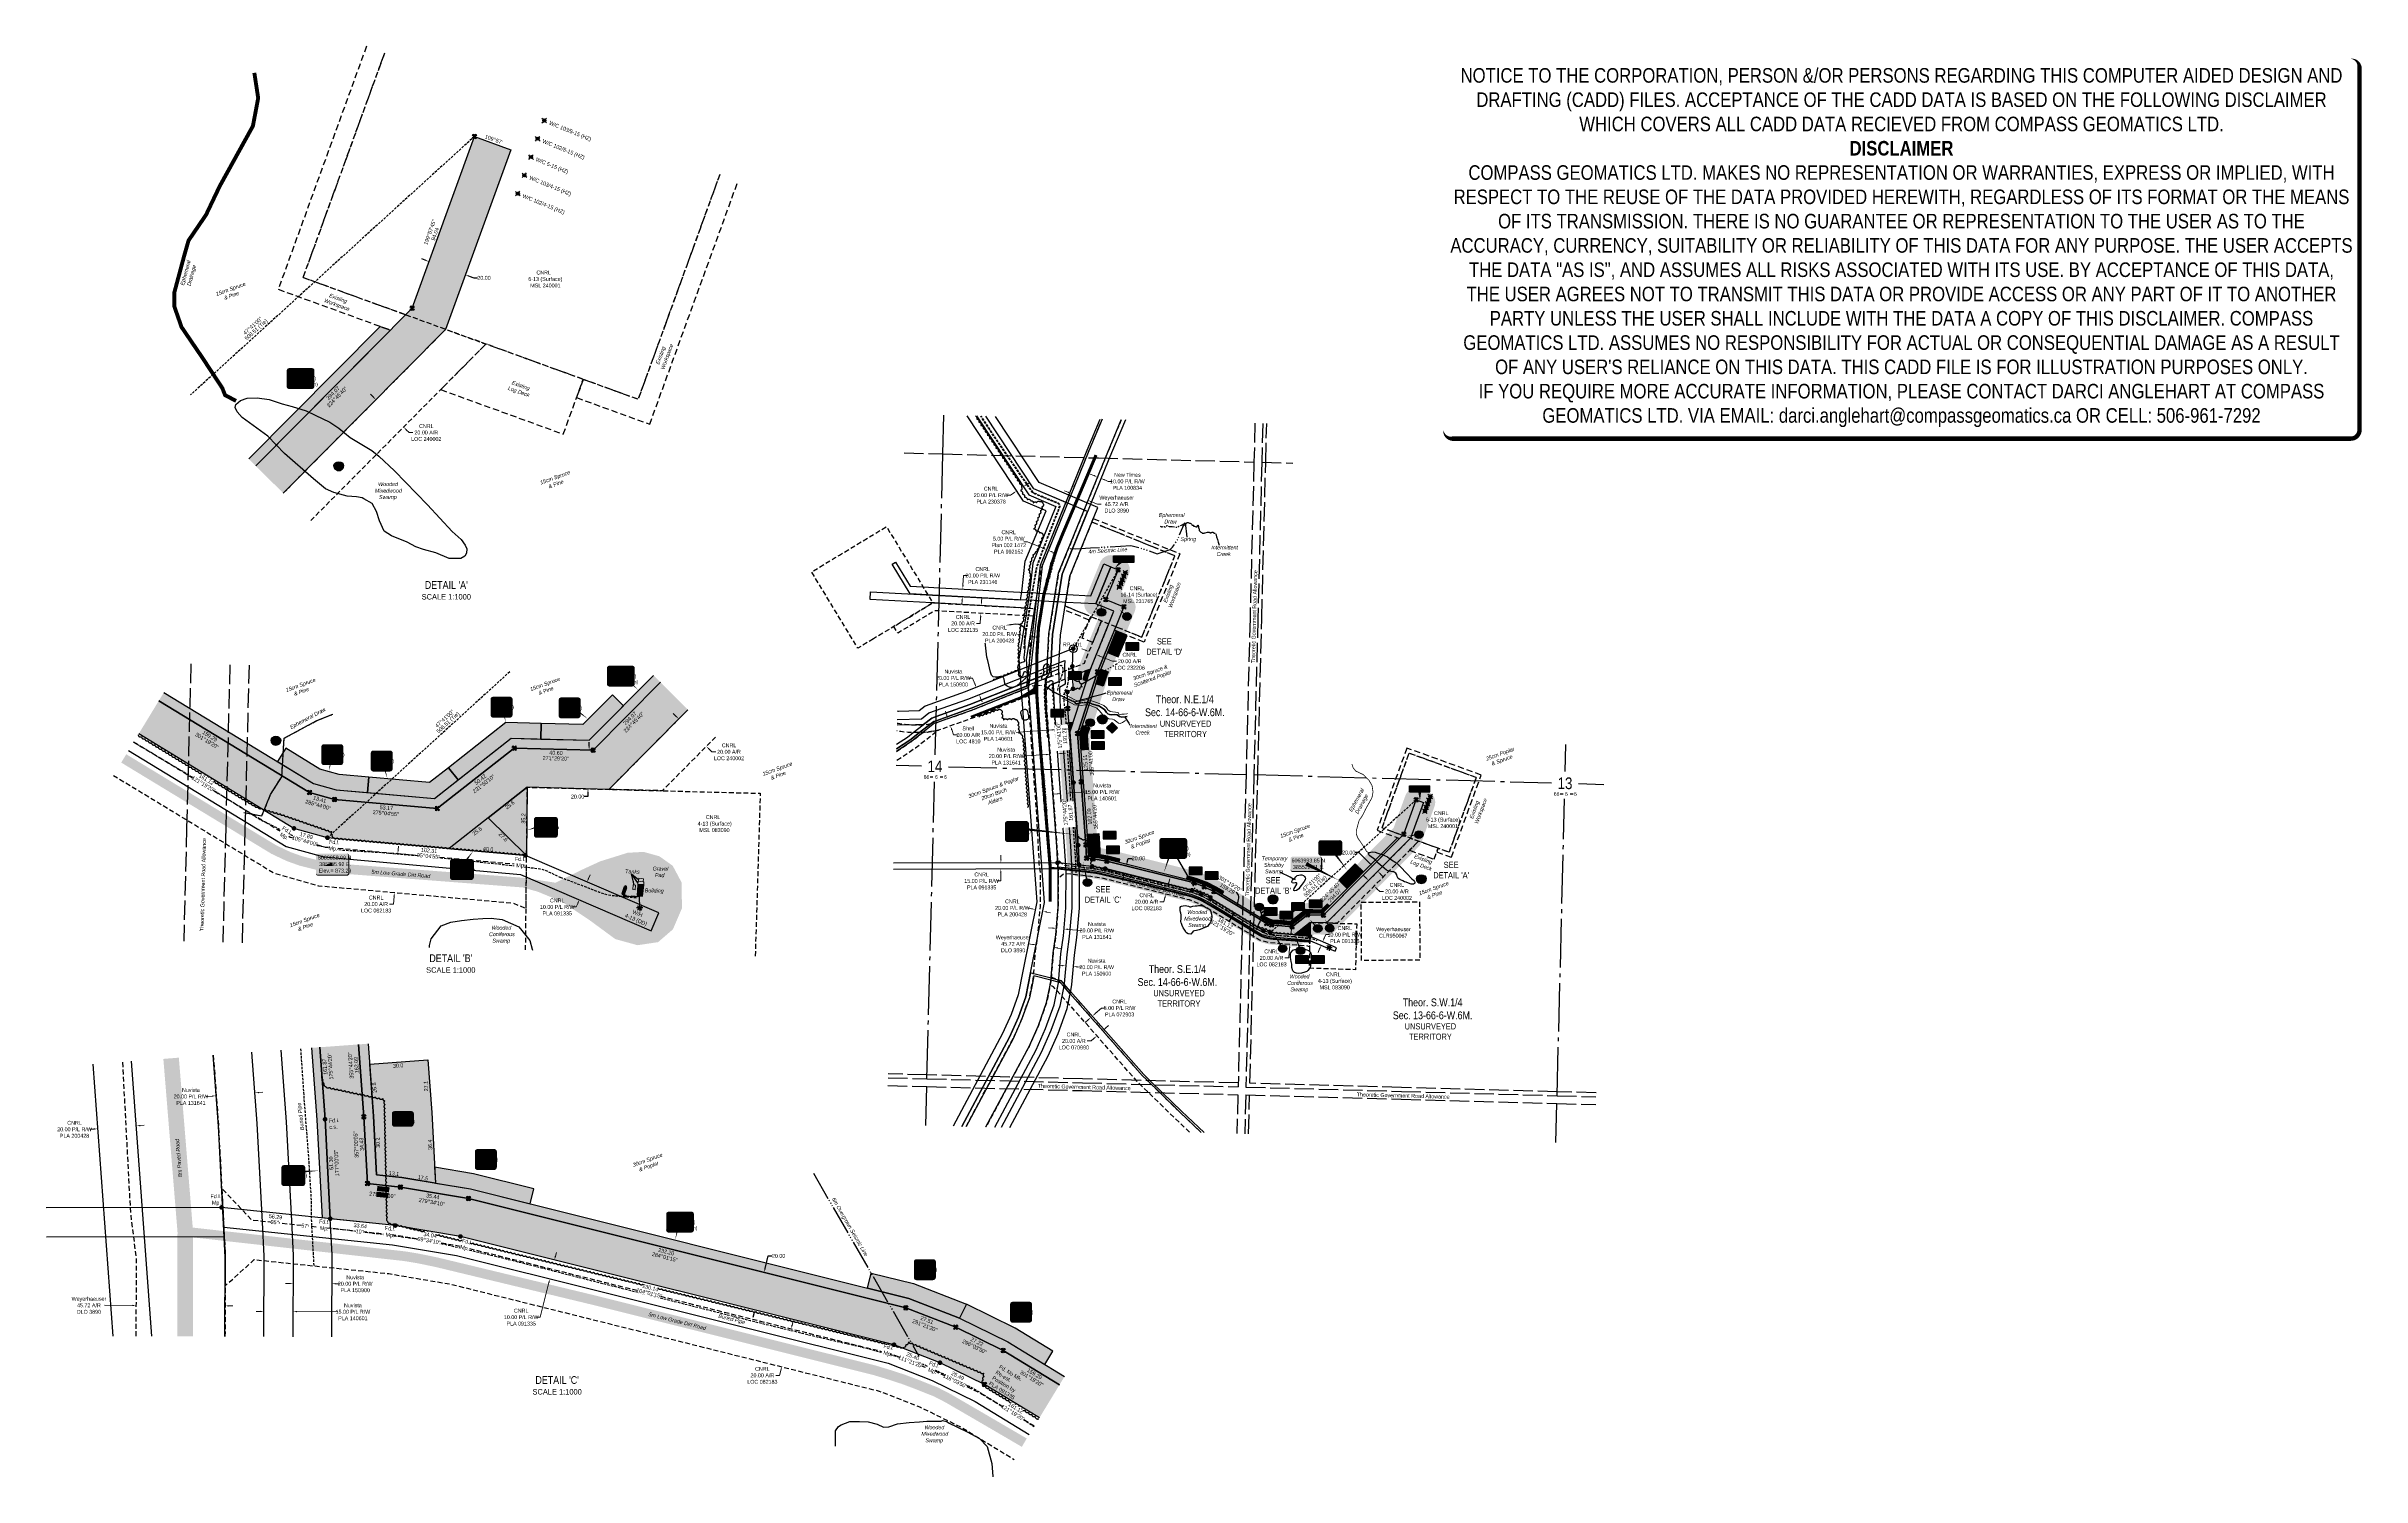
# Model space of a CAD drawing. Extents: x 379646 to 388155, y 6062459 to 6066140.
# Drawn here: x 382196 to 388155, y 6062459 to 6066140 of the extents above; entities that cross this region are included whole.
import ezdxf
from ezdxf.enums import TextEntityAlignment as Align

# ---------------------------------------------------------------- set-up
doc = ezdxf.new("R2010")
doc.units = 0
doc.header["$LTSCALE"] = 5
doc.header["$PDSIZE"] = 0.5
for name, pattern in [('0', [1, 1, 0]), ('foc-ACCESSROAD', [3.75, 2.5, -1.25]), ('foc-QUARTERLINE', [33, 25, -3, 2, -3]), ('foc-SEISMIC', [20.5, 15, -1, 0.5, -1, 0.5, -1, 0.5, -1]), ('foc-TIELINE', [1.875, 1.25, -0.625]), ('foc-TOPO-ephemeral', [6.25, 3.125, -0.625, 0.625, -0.625, 0.625, -0.625]), ('foc-UNSURVEYED', [12.5, 10, -2.5]), ('HIDDEN2', [4.7625, 3.175, -1.5875]), ('UG_PIPE', [1.875, 1.25, -0.625])]:
    doc.linetypes.add(name, pattern=pattern)
doc.layers.get('Defpoints').update_dxf_attribs({"color": 9})
for name, color, linetype in [('10', 1, 'Continuous'), ('35', 37, 'Continuous'), ('9', 3, 'Continuous'), ('AS-PIPE-UG', 44, 'UG_PIPE'), ('AS-PIPE-UG-T', 44, 'Continuous'), ('AS-ROADS', 254, 'Continuous'), ('AS-SEISMIC', 224, 'foc-SEISMIC'), ('AS-SYMBOL', 7, 'Continuous'), ('AS-UNDERLAY-H', 141, 'Continuous'), ('C-AR', 13, 'foc-ACCESSROAD'), ('C-RW', 13, 'Continuous'), ('C-SYMBOL', 7, 'Continuous'), ('C-WS', 13, 'foc-ACCESSROAD'), ('C-WS-S', 8, 'Continuous'), ('DETAIL-T', 7, 'Continuous'), ('F-AR', 190, 'foc-ACCESSROAD'), ('F-RW', 190, 'Continuous'), ('F-WS', 190, 'foc-ACCESSROAD'), ('L-BD', 7, 'Continuous'), ('L-BD1', 253, 'Continuous'), ('L-MON', 1, 'Continuous'), ('L-MON-T', 1, 'Continuous'), ('L-QSEC', 8, 'foc-QUARTERLINE'), ('L-ROAD-T', 7, 'Continuous'), ('L-SECLBL', 7, 'Continuous'), ('L-SECQ', 8, 'foc-QUARTERLINE'), ('L-TIE', 7, 'foc-TIELINE'), ('L-UNS-T', 3, 'Continuous'), ('L-USEC', 7, 'foc-UNSURVEYED'), ('P-BORE', 7, 'Continuous'), ('P-BUFFER-H 30m', 51, 'Continuous'), ('P-CROSSINGS', 250, 'Continuous'), ('P-ELEVATION', 7, 'Continuous'), ('P-PROPOSED', 10, 'Continuous'), ('P-PROPOSED-H', 21, 'Continuous'), ('P-STATION', 7, 'Continuous'), ('P-TEMP-BLOCKS', 250, 'Continuous'), ('P-TEMP-BLUE', 146, 'Continuous'), ('P-TEMP-BLUE-T', 146, 'Continuous'), ('P-TXT', 4, 'Continuous'), ('P-WORKAREA', 113, 'Continuous'), ('P-WORKAREA-H', 111, 'Continuous'), ('T-BUSH', 110, '0'), ('T-BUSH-T', 110, 'Continuous'), ('T-CREEK', 160, 'Continuous'), ('T-DRAW', 143, 'foc-TOPO-ephemeral'), ('T-EXISTING RTF', 220, 'HIDDEN2'), ('T-EXISTING RTF-T', 220, 'Continuous'), ('T-WATER', 160, 'Continuous'), ('T-WATER-T', 170, 'Continuous'), ('WATERCOURSE', 146, 'foc-TIELINE'), ('WETLAND', 143, 'Continuous'), ('WETLAND-T', 146, 'Continuous')]:
    doc.layers.add(name, color=color, linetype=linetype)
for name, color, linetype, lineweight in [('AS-GENERAL', 48, 'Continuous', 18), ('C-AR-T', 13, 'Continuous', 9), ('C-RW-T', 13, 'Continuous', 9), ('C-WS-T', 13, 'Continuous', 9), ('F-AR-T', 190, 'Continuous', 9), ('F-RW-T', 190, 'Continuous', 9), ('F-WS-T', 190, 'Continuous', 9), ('T-TEXT', 48, 'Continuous', 18)]:
    doc.layers.add(name, color=color, linetype=linetype, lineweight=lineweight)
for name, color, linetype, true_color in [('AS-PIPE-AG', 7, 'Continuous', 0x7d00fa), ('AS-STRUCTURE-H', 7, 'Continuous', 0xa8a8a8), ('AS-STRUCTURE-T', 7, 'Continuous', 0x454545), ('P-TEMP-BLUE-H', 7, 'Continuous', 0x99e6ff)]:
    doc.layers.add(name, color=color, linetype=linetype, true_color=true_color)
doc.layers.add('AS-STRUCTURE', color=7, linetype='Continuous', lineweight=30, true_color=0x595959)
doc.layers.add('DISCLAIMER', color=7, linetype='Continuous', plot=False)
doc.styles.add('175L', font='ARIALN.TTF', dxfattribs={"height": 20})
doc.styles.add('80', font='ARIALN.TTF', dxfattribs={"height": 10})
doc.styles.add('80CG', font='ARIALN.TTF', dxfattribs={"height": 10})
doc.styles.add('80L', font='ARIALN.TTF', dxfattribs={"height": 10})
doc.styles.add('BOLD', font='ARIALNB.TTF')
doc.styles.add('Crossing', font='ARIALN.TTF', dxfattribs={"height": 10})
doc.styles.add('foc-LtypeFont', font='ARIALN.TTF', dxfattribs={"height": 7.35})
doc.styles.add('Legend', font='ARIALN.TTF')
doc.styles.add('MtXpl_Arial_Narrow', font='ARIALNI.TTF')
doc.styles.add('SIMPLEX', font='ARIALN.TTF')
doc.linetypes.add('foc-TOPO-flowdirection-NOLINE', pattern='A,0,[">",foc-LtypeFont,S=0.3,R=0,X=0,Y=-0.945],-20,[">",foc-LtypeFont,S=0.3,R=0,X=0,Y=-0.945],0', length=20)
doc.dimstyles.new('Compass 5 000', dxfattribs={"dimscale": 5, "dimtxt": 9, "dimasz": 2, "dimexe": 0.2, "dimexo": 0.0625, "dimgap": 0.5, "dimtad": 0, "dimtih": 1, "dimtoh": 1, "dimzin": 0, "dimdsep": 46, "dimtxsty": '80CG', "dimcen": 0.1, "dimse1": 1, "dimse2": 1, "dimclrd": 256, "dimclrt": 256, "dimaunit": 1, "dimadec": 4, "dimazin": 0, "dimtfac": 0.06, "dimtofl": 0, "dimtmove": 0, "dimatfit": 1, "dimfxl": 0.2, "dimtolj": 1, "dimtzin": 0, "dimlwd": -1, "dimarcsym": 0})

# ---------------------------------------------------------------- blocks, each defined once
blk = doc.blocks.new('L-SECLBL')
at = {"layer": '9', "color": 7}
for p, q in [((-5.1, -27.8), (-12.3, -27.8)), ((20.7, -27.8), (13.5, -27.8))]:
    blk.add_line(p, q, dxfattribs=at)
at = {"layer": '10', "color": 2, "style": 'SIMPLEX'}
blk.add_attdef('SEC', text='', height=30, dxfattribs=at).set_placement((0, 0), align=Align.MIDDLE)
at = {"layer": '10', "color": 5, "style": '80L'}
blk.add_attdef('TWP', text='', height=9.5, dxfattribs=at).set_placement((-14.4, -27.4), align=Align.MIDDLE_RIGHT)
blk.add_attdef('RGE', text='', height=9.5, dxfattribs=at).set_placement((3.6, -27.4), align=Align.MIDDLE_CENTER)
blk.add_attdef('MER', text='', height=9.5, dxfattribs=at).set_placement((23.2, -27.4), align=Align.MIDDLE_LEFT)
blk = doc.blocks.new('*D378')
at = {"layer": 'Defpoints', "color": 0, "transparency": 16777216}
for p in [(384848.2, 6065022), (384890.5, 6065004.8), (384877, 6064971.6)]:
    blk.add_point(p, dxfattribs=at)
at = {"layer": 'F-AR-T', "transparency": 16777216}
for p, q in [((384825.4, 6064992.6), (384816.1, 6064996.4)), ((384886.3, 6064967.9), (384901, 6064961.9)), ((384901, 6064961.9), (384911, 6064961.9))]:
    blk.add_line(p, q, dxfattribs=at)
for points in [[(384826, 6064994.2), (384824.8, 6064991.1), (384834.7, 6064988.8)], [(384886.9, 6064969.4), (384885.7, 6064966.3), (384877, 6064971.6)]]:
    blk.add_solid(points, dxfattribs=at)
at = {"layer": 'F-AR-T', "transparency": 16777216, "insert": (384950.8, 6064961.9), "char_height": 10, "attachment_point": 5, "style": '80CG'}
blk.add_mtext('\\A1;Weyerhaeuser\\P45.72 A/R\\PDLO 3890', dxfattribs=at)
blk = doc.blocks.new('*D379')
at = {"layer": 'C-AR-T', "transparency": 16777216}
for p, q in [((384922.3, 6063613.3), (384929.8, 6063619.9)), ((384884.8, 6063580.2), (384874.8, 6063580.2)), ((384892.3, 6063586.8), (384884.8, 6063580.2))]:
    blk.add_line(p, q, dxfattribs=at)
for points in [[(384921.2, 6063614.5), (384923.4, 6063612), (384914.8, 6063606.7)], [(384891.2, 6063588.1), (384893.4, 6063585.6), (384899.8, 6063593.4)]]:
    blk.add_solid(points, dxfattribs=at)
at = {"layer": 'Defpoints', "color": 0, "transparency": 16777216}
for p in [(384908, 6063614.3), (384893, 6063601.1), (384899.8, 6063593.4)]:
    blk.add_point(p, dxfattribs=at)
at = {"layer": 'C-AR-T', "transparency": 16777216, "insert": (384840.5, 6063580.2), "char_height": 10, "attachment_point": 5, "style": '80CG'}
blk.add_mtext('\\A1;CNRL\\P20.00 A/R\\PLOC 070990', dxfattribs=at)
blk = doc.blocks.new('*D380')
at = {"layer": 'C-AR-T', "transparency": 16777216}
for p, q in [((385085, 6063988.1), (385087.4, 6063997.7)), ((385072.2, 6063938.5), (385062.2, 6063938.5)), ((385075, 6063949.3), (385072.2, 6063938.5))]:
    blk.add_line(p, q, dxfattribs=at)
for points in [[(385083.3, 6063988.5), (385086.6, 6063987.6), (385082.5, 6063978.4)], [(385073.3, 6063949.7), (385076.6, 6063948.9), (385077.5, 6063959)]]:
    blk.add_solid(points, dxfattribs=at)
at = {"layer": 'Defpoints', "color": 0, "transparency": 16777216}
for p in [(385027.4, 6063971.9), (385032.4, 6063991.3), (385077.5, 6063959)]:
    blk.add_point(p, dxfattribs=at)
at = {"layer": 'C-AR-T', "transparency": 16777216, "insert": (385027.9, 6063938.5), "char_height": 10, "attachment_point": 5, "style": '80CG'}
blk.add_mtext('\\A1;CNRL\\P20.00 A/R\\PLOC 082183', dxfattribs=at)
blk = doc.blocks.new('*D381')
at = {"layer": 'C-AR-T', "transparency": 16777216}
for p, q in [((384870.3, 6064586), (384861.1, 6064589.7)), ((384907.4, 6064570.9), (384940, 6064557.6)), ((384940, 6064557.6), (384950, 6064557.6))]:
    blk.add_line(p, q, dxfattribs=at)
for points in [[(384870.9, 6064587.5), (384869.7, 6064584.4), (384879.6, 6064582.2)], [(384908, 6064572.4), (384906.7, 6064569.3), (384898.1, 6064574.7)]]:
    blk.add_solid(points, dxfattribs=at)
at = {"layer": 'Defpoints', "color": 0, "transparency": 16777216}
for p in [(384886.7, 6064599.6), (384898.1, 6064574.7), (384905.2, 6064592)]:
    blk.add_point(p, dxfattribs=at)
at = {"layer": 'C-AR-T', "transparency": 16777216, "insert": (384984.3, 6064557.6), "char_height": 10, "attachment_point": 5, "style": '80CG'}
blk.add_mtext('\\A1;CNRL\\P20.00 A/R\\PLOC 232206', dxfattribs=at)
blk = doc.blocks.new('*D382')
at = {"layer": 'C-AR-T', "transparency": 16777216}
for p, q in [((385592.1, 6064000.3), (385585, 6064007.3)), ((385620.5, 6063972.1), (385627.6, 6063965.1)), ((385627.6, 6063965.1), (385637.6, 6063965.1))]:
    blk.add_line(p, q, dxfattribs=at)
for points in [[(385593.3, 6064001.5), (385591, 6063999.1), (385599.2, 6063993.2)], [(385621.7, 6063973.3), (385619.4, 6063970.9), (385613.4, 6063979.2)]]:
    blk.add_solid(points, dxfattribs=at)
at = {"layer": 'Defpoints', "color": 0, "transparency": 16777216}
for p in [(385644.5, 6064038.9), (385613.4, 6063979.2), (385658.7, 6064024.8)]:
    blk.add_point(p, dxfattribs=at)
at = {"layer": 'C-AR-T', "transparency": 16777216, "insert": (385671.9, 6063965.1), "char_height": 10, "attachment_point": 5, "style": '80CG'}
blk.add_mtext('\\A1;CNRL\\P20.00 A/R\\PLOC 240002', dxfattribs=at)
blk = doc.blocks.new('*D383')
at = {"layer": 'C-RW-T', "transparency": 16777216}
for p, q in [((384877, 6063634.4), (384869.5, 6063627.8)), ((384895.8, 6063650.9), (384911.9, 6063665.1)), ((384911.9, 6063665.1), (384921.9, 6063665.1))]:
    blk.add_line(p, q, dxfattribs=at)
for points in [[(384875.9, 6063635.6), (384878.1, 6063633.1), (384884.5, 6063641)], [(384894.7, 6063652.2), (384896.9, 6063649.7), (384888.3, 6063644.3)]]:
    blk.add_solid(points, dxfattribs=at)
at = {"layer": 'Defpoints', "color": 0, "transparency": 16777216}
for p in [(384888.3, 6063644.3), (384894.3, 6063629.8), (384898.1, 6063633.2)]:
    blk.add_point(p, dxfattribs=at)
at = {"layer": 'C-RW-T', "transparency": 16777216, "insert": (384958.2, 6063665.1), "char_height": 10, "attachment_point": 5, "style": '80CG'}
blk.add_mtext('\\A1;CNRL\\P5.00 P/L R/W\\PPLA 072903', dxfattribs=at)
blk = doc.blocks.new('*D384')
at = {"layer": 'C-RW-T', "transparency": 16777216}
for p, q in [((384652.9, 6064048.4), (384653, 6064058.4)), ((384652.3, 6063992.1), (384642.3, 6063992.1)), ((384652.5, 6064013.4), (384652.3, 6063992.1))]:
    blk.add_line(p, q, dxfattribs=at)
for points in [[(384651.2, 6064048.4), (384654.5, 6064048.4), (384652.8, 6064038.4)], [(384650.8, 6064013.4), (384654.2, 6064013.4), (384652.6, 6064023.4)]]:
    blk.add_solid(points, dxfattribs=at)
at = {"layer": 'Defpoints', "color": 0, "transparency": 16777216}
for p in [(384652, 6064038.4), (384651.9, 6064023.4), (384652.6, 6064023.4)]:
    blk.add_point(p, dxfattribs=at)
at = {"layer": 'C-RW-T', "transparency": 16777216, "insert": (384603.2, 6063992.1), "char_height": 10, "attachment_point": 5, "style": '80CG'}
blk.add_mtext('\\A1;CNRL\\P15.00 P/L R/W\\PPLA 091335', dxfattribs=at)
blk = doc.blocks.new('*D385')
at = {"layer": 'Defpoints', "color": 0, "transparency": 16777216}
for p in [(384796.3, 6063881), (384815.3, 6063868.4), (384816.2, 6063879.3)]:
    blk.add_point(p, dxfattribs=at)
at = {"layer": 'F-RW-T', "transparency": 16777216}
for p, q in [((384785.4, 6063870.9), (384775.5, 6063871.7)), ((384825.3, 6063867.5), (384860.2, 6063864.6))]:
    blk.add_line(p, q, dxfattribs=at)
for points in [[(384785.6, 6063872.6), (384785.3, 6063869.2), (384795.4, 6063870.1)], [(384825.4, 6063869.2), (384825.2, 6063865.9), (384815.3, 6063868.4)]]:
    blk.add_solid(points, dxfattribs=at)
at = {"layer": 'F-RW-T', "transparency": 16777216, "insert": (384899.7, 6063864.6), "char_height": 10, "attachment_point": 5, "style": '80CG'}
blk.add_mtext('\\A1;Nuvista\\P20.00 P/L R/W\\PPLA 131641', dxfattribs=at)
blk = doc.blocks.new('*D386')
at = {"layer": 'Defpoints', "color": 0, "transparency": 16777216}
for p in [(384822.2, 6064217.9), (384815.2, 6064091.5), (384830.2, 6064092.5)]:
    blk.add_point(p, dxfattribs=at)
at = {"layer": 'F-RW-T', "transparency": 16777216}
for p, q in [((384797.2, 6064216.3), (384787.2, 6064215.6)), ((384832.1, 6064218.5), (384874.2, 6064221.2))]:
    blk.add_line(p, q, dxfattribs=at)
for points in [[(384797.1, 6064217.9), (384797.3, 6064214.6), (384807.2, 6064216.9)], [(384832, 6064220.2), (384832.2, 6064216.9), (384822.2, 6064217.9)]]:
    blk.add_solid(points, dxfattribs=at)
at = {"layer": 'F-RW-T', "transparency": 16777216, "insert": (384913.3, 6064221.2), "char_height": 10, "attachment_point": 5, "style": '80CG'}
blk.add_mtext('\\A1;Nuvista\\P15.00 P/L R/W\\PPLA 140601', dxfattribs=at)
blk = doc.blocks.new('*D387')
at = {"layer": 'Defpoints', "color": 0, "transparency": 16777216}
for p in [(384573.7, 6064483.7), (384581.1, 6064465.2), (384589.6, 6064490.1)]:
    blk.add_point(p, dxfattribs=at)
at = {"layer": 'F-RW-T', "transparency": 16777216}
for p, q in [((384579.8, 6064514.4), (384569.8, 6064514.4)), ((384585.8, 6064499.4), (384579.8, 6064514.4)), ((384600.7, 6064462.2), (384604.4, 6064452.9))]:
    blk.add_line(p, q, dxfattribs=at)
for points in [[(384587.4, 6064500), (384584.3, 6064498.7), (384589.6, 6064490.1)], [(384602.2, 6064462.8), (384599.2, 6064461.6), (384597, 6064471.5)]]:
    blk.add_solid(points, dxfattribs=at)
at = {"layer": 'F-RW-T', "transparency": 16777216, "insert": (384530.3, 6064514.4), "char_height": 10, "attachment_point": 5, "style": '80CG'}
blk.add_mtext('\\A1;Nuvista\\P20.00 P/L R/W\\PPLA 150900', dxfattribs=at)
blk = doc.blocks.new('*D388')
at = {"layer": 'C-RW-T', "transparency": 16777216}
for p, q in [((384731.7, 6063920.5), (384721.7, 6063922.7)), ((384770.8, 6063912.1), (384780.6, 6063910))]:
    blk.add_line(p, q, dxfattribs=at)
for points in [[(384732.1, 6063922.1), (384731.4, 6063918.9), (384741.5, 6063918.4)], [(384771.2, 6063913.7), (384770.5, 6063910.5), (384761, 6063914.2)]]:
    blk.add_solid(points, dxfattribs=at)
at = {"layer": 'Defpoints', "color": 0, "transparency": 16777216}
for p in [(384741.5, 6063918.4), (384733.2, 6063879.8), (384752.7, 6063875.6)]:
    blk.add_point(p, dxfattribs=at)
at = {"layer": 'C-RW-T', "transparency": 16777216, "insert": (384682.2, 6063922.7), "char_height": 10, "attachment_point": 5, "style": '80CG'}
blk.add_mtext('\\A1;CNRL\\P20.00 P/L R/W\\PPLA 200428', dxfattribs=at)
blk = doc.blocks.new('*D389')
at = {"layer": 'C-RW-T', "transparency": 16777216}
for p, q in [((384698.9, 6064626), (384689, 6064627.4)), ((384738.5, 6064620.1), (384748.4, 6064618.6))]:
    blk.add_line(p, q, dxfattribs=at)
for points in [[(384699.1, 6064627.6), (384698.6, 6064624.3), (384708.8, 6064624.5)], [(384738.7, 6064621.8), (384738.2, 6064618.5), (384728.6, 6064621.6)]]:
    blk.add_solid(points, dxfattribs=at)
at = {"layer": 'Defpoints', "color": 0, "transparency": 16777216}
blk.add_point((384725.8, 6064602.7), dxfattribs=at)
at = {"layer": 'C-RW-T', "transparency": 16777216, "insert": (384649.5, 6064627.4), "char_height": 10, "attachment_point": 5, "style": '80CG', "bg_fill": 3, "box_fill_scale": 1.1, "bg_fill_color": 256, "bg_fill_true_color": 13158600, "bg_fill_transparency": 0}
blk.add_mtext('\\A1;CNRL\\P20.00 P/L R/W\\PPLA 200428', dxfattribs=at)
at = {"layer": 'Defpoints', "color": 0, "transparency": 16777216}
for p in [(384708.8, 6064624.5), (384706, 6064605.6)]:
    blk.add_point(p, dxfattribs=at)
blk = doc.blocks.new('*D390')
at = {"layer": 'C-RW-T', "transparency": 16777216}
for p, q in [((384677.1, 6064984.9), (384667.1, 6064984.9)), ((384685.4, 6064990.4), (384677.1, 6064984.9)), ((384718.7, 6065012.5), (384727.1, 6065018))]:
    blk.add_line(p, q, dxfattribs=at)
for points in [[(384684.5, 6064991.8), (384686.3, 6064989), (384693.7, 6064995.9)], [(384717.8, 6065013.9), (384719.7, 6065011.1), (384710.4, 6065006.9)]]:
    blk.add_solid(points, dxfattribs=at)
at = {"layer": 'Defpoints', "color": 0, "transparency": 16777216}
for p in [(384688.2, 6065004.2), (384693.7, 6064995.9), (384704.9, 6065015.2)]:
    blk.add_point(p, dxfattribs=at)
at = {"layer": 'C-RW-T', "transparency": 16777216, "insert": (384627.5, 6064984.9), "char_height": 10, "attachment_point": 5, "style": '80CG'}
blk.add_mtext('\\A1;CNRL\\P20.00 P/L R/W\\PPLA 230378', dxfattribs=at)
blk = doc.blocks.new('*D391')
at = {"layer": 'C-RW-T', "transparency": 16777216}
for p, q in [((384555.1, 6064753.6), (384556.5, 6064778.1)), ((384556.5, 6064778.1), (384566.5, 6064778.1)), ((384553, 6064713.7), (384552.4, 6064703.7))]:
    blk.add_line(p, q, dxfattribs=at)
for points in [[(384553.5, 6064753.7), (384556.8, 6064753.5), (384554.6, 6064743.6)], [(384551.3, 6064713.8), (384554.6, 6064713.6), (384553.5, 6064723.6)]]:
    blk.add_solid(points, dxfattribs=at)
at = {"layer": 'Defpoints', "color": 0, "transparency": 16777216}
for p in [(384554.6, 6064743.6), (384606.3, 6064720.8), (384607.4, 6064740.7)]:
    blk.add_point(p, dxfattribs=at)
at = {"layer": 'C-RW-T', "transparency": 16777216, "insert": (384606, 6064778.1), "char_height": 10, "attachment_point": 5, "style": '80CG'}
blk.add_mtext('\\A1;CNRL\\P20.00 P/L R/W\\PPLA 231146', dxfattribs=at)
blk = doc.blocks.new('*D392')
at = {"layer": 'C-RW-T', "transparency": 16777216}
for p, q in [((384721.6, 6064864.5), (384711.6, 6064864.5)), ((384761.4, 6064848.3), (384721.6, 6064864.5)), ((384784.5, 6064838.9), (384793.8, 6064835.1))]:
    blk.add_line(p, q, dxfattribs=at)
for points in [[(384762, 6064849.9), (384760.7, 6064846.8), (384770.6, 6064844.6)], [(384785.1, 6064840.4), (384783.9, 6064837.4), (384775.3, 6064842.7)]]:
    blk.add_solid(points, dxfattribs=at)
at = {"layer": 'Defpoints', "color": 0, "transparency": 16777216}
for p in [(384766.9, 6064835.5), (384770.6, 6064844.6), (384771.6, 6064833.6)]:
    blk.add_point(p, dxfattribs=at)
at = {"layer": 'C-RW-T', "transparency": 16777216, "insert": (384672.9, 6064864.5), "char_height": 10, "attachment_point": 5, "style": '80CG'}
blk.add_mtext('\\A1;CNRL\\P5.00 P/L R/W\\PPlan 002 1472\\PPLA 992152', dxfattribs=at)
blk = doc.blocks.new('WC2')
at = {"layer": 'L-MON'}
h = blk.add_hatch(color=255, dxfattribs=at)
h.dxf.hatch_style = 1
edge = h.paths.add_edge_path()
edge.add_arc((0, 0), 0.9, 0, 360)
at = {"layer": 'L-MON', "color": 14, "flags": 128}
for points in [[(-0.6, 0.5), (-1.2, 1.1)], [(0.5, 0.6), (1.1, 1.2)], [(-1.2, -1.2), (-0.6, -0.6)], [(1.2, -1.2), (0.6, -0.6)]]:
    blk.add_lwpolyline(points, dxfattribs=at)
at = {"layer": 'L-MON', "color": 14}
for radius in [0.8, 0.373]:
    blk.add_circle((0, 0), radius, dxfattribs=at)
blk = doc.blocks.new('GAS')
h = blk.add_hatch(color=255)
h.dxf.hatch_style = 1
edge = h.paths.add_edge_path()
edge.add_arc((0, 0), 0.9, 0, 360)
for p, q in [((-0.8, 0), (-1.6, 0)), ((-0.6, 0.6), (-1.1, 1.1)), ((0, 0.8), (0, 1.6)), ((0.6, 0.6), (1.1, 1.1)), ((1.6, 0), (0.8, 0)), ((-0.6, -0.6), (-1.1, -1.1)), ((0, -0.8), (0, -1.6)), ((1.1, -1.1), (0.6, -0.6))]:
    blk.add_line(p, q)
blk.add_circle((0, 0), 0.8)
blk = doc.blocks.new('*D395')
at = {"layer": 'Defpoints', "color": 0, "transparency": 16777216}
for p in [(384794.1, 6064381), (384809, 6064382.4), (384809, 6064382)]:
    blk.add_point(p, dxfattribs=at)
at = {"layer": 'F-RW-T', "transparency": 16777216}
for p, q in [((384784.1, 6064380.8), (384685.3, 6064374.5)), ((384819, 6064383), (384829, 6064383.7))]:
    blk.add_line(p, q, dxfattribs=at)
for points in [[(384784, 6064382.4), (384784.2, 6064379.1), (384794, 6064381.4)], [(384818.9, 6064384.7), (384819.1, 6064381.4), (384809, 6064382.4)]]:
    blk.add_solid(points, dxfattribs=at)
at = {"layer": 'F-RW-T', "transparency": 16777216, "insert": (384646.2, 6064374.5), "char_height": 10, "attachment_point": 5, "style": '80CG', "bg_fill": 3, "box_fill_scale": 1.1, "bg_fill_color": 256, "bg_fill_true_color": 13158600, "bg_fill_transparency": 0}
blk.add_mtext('\\A1;Nuvista\\P15.00 P/L R/W\\PPLA 140601', dxfattribs=at)
blk = doc.blocks.new('*D396')
at = {"layer": 'Defpoints', "color": 0, "transparency": 16777216}
for p in [(384508.7, 6064407.1), (384515.3, 6064388.2), (384523, 6064390.9)]:
    blk.add_point(p, dxfattribs=at)
at = {"layer": 'F-AR-T', "transparency": 16777216}
for p, q in [((384513.1, 6064419.2), (384509.8, 6064428.7)), ((384526.3, 6064381.5), (384531.1, 6064367.9)), ((384531.1, 6064367.9), (384541.1, 6064367.9))]:
    blk.add_line(p, q, dxfattribs=at)
for points in [[(384514.7, 6064419.8), (384511.5, 6064418.7), (384516.4, 6064409.8)], [(384527.9, 6064382), (384524.7, 6064380.9), (384523, 6064390.9)]]:
    blk.add_solid(points, dxfattribs=at)
at = {"layer": 'F-AR-T', "transparency": 16777216, "insert": (384569, 6064367.9), "char_height": 10, "attachment_point": 5, "style": '80CG'}
blk.add_mtext('\\A1;Shell\\P20.00 A/R\\PLOC 4810', dxfattribs=at)
blk = doc.blocks.new('*D397')
at = {"layer": 'Defpoints', "color": 0, "transparency": 16777216}
for p in [(384894.9, 6065015.6), (384904.1, 6065011.9), (384910.7, 6065028)]:
    blk.add_point(p, dxfattribs=at)
at = {"layer": 'F-RW-T', "transparency": 16777216}
for p, q in [((384892.2, 6065035.5), (384882.9, 6065039.3)), ((384920, 6065024.2), (384929.2, 6065020.5)), ((384929.2, 6065020.5), (384939.2, 6065020.5))]:
    blk.add_line(p, q, dxfattribs=at)
for points in [[(384892.8, 6065037.1), (384891.6, 6065034), (384901.5, 6065031.8)], [(384920.6, 6065025.8), (384919.3, 6065022.7), (384910.7, 6065028)]]:
    blk.add_solid(points, dxfattribs=at)
at = {"layer": 'F-RW-T', "transparency": 16777216, "insert": (384978.3, 6065020.5), "char_height": 10, "attachment_point": 5, "style": '80CG'}
blk.add_mtext('\\A1;New Times\\P10.00 P/L R/W\\PPLA 100834', dxfattribs=at)
blk = doc.blocks.new('*D402')
at = {"layer": 'Defpoints', "color": 0, "transparency": 16777216}
for p in [(384775, 6064381.7), (384795, 6064383), (384799, 6064319.4)]:
    blk.add_point(p, dxfattribs=at)
at = {"layer": 'F-RW-T', "transparency": 16777216}
for p, q in [((384769.1, 6064317.5), (384705.6, 6064313.4)), ((384809, 6064320), (384819, 6064320.7))]:
    blk.add_line(p, q, dxfattribs=at)
for points in [[(384769, 6064319.1), (384769.2, 6064315.8), (384779.1, 6064318.1)], [(384808.9, 6064321.7), (384809.1, 6064318.4), (384799, 6064319.4)]]:
    blk.add_solid(points, dxfattribs=at)
at = {"layer": 'F-RW-T', "transparency": 16777216, "insert": (384666.1, 6064313.4), "char_height": 10, "attachment_point": 5, "style": '80CG'}
blk.add_mtext('\\A1;Nuvista\\P20.00 P/L R/W\\PPLA 131641', dxfattribs=at)
blk = doc.blocks.new('fdia')
at = {"color": 255, "const_width": 1}
blk.add_lwpolyline([(-0.5, 0, 1), (0.5, 0, 1)], format="xyb", close=True, dxfattribs=at)
blk = doc.blocks.new('Fdiaa')
blk.add_blockref('fdia', (0, 0))
blk = doc.blocks.new('fdib')
at = {"color": 1, "const_width": 1.6}
blk.add_lwpolyline([(-0.4, 0, 1), (0.4, 0, 1)], format="xyb", close=True, dxfattribs=at)
at = {"color": 1}
blk.add_circle((0, 0), 0.8, dxfattribs=at)
blk = doc.blocks.new('Fdibb')
blk.add_blockref('fdib', (0, 0))
blk = doc.blocks.new('fdicc')
for name in ['Fdibb', 'Fdiaa']:
    blk.add_blockref(name, (0, 0))
blk = doc.blocks.new('FDI')
blk.add_blockref('fdicc', (0, 0))
blk = doc.blocks.new('*D410')
at = {"layer": 'Defpoints', "color": 0, "transparency": 16777216}
for p in [(384819.7, 6063773.5), (384839.6, 6063771.8), (384839.7, 6063771.8)]:
    blk.add_point(p, dxfattribs=at)
at = {"layer": 'F-RW-T', "transparency": 16777216}
for p, q in [((384809.8, 6063774.3), (384799.8, 6063775.1)), ((384849.6, 6063770.9), (384859.6, 6063770.1))]:
    blk.add_line(p, q, dxfattribs=at)
for points in [[(384809.9, 6063775.9), (384809.6, 6063772.6), (384819.7, 6063773.4)], [(384849.7, 6063772.6), (384849.5, 6063769.2), (384839.6, 6063771.8)]]:
    blk.add_solid(points, dxfattribs=at)
at = {"layer": 'F-RW-T', "transparency": 16777216, "insert": (384899.2, 6063770.1), "char_height": 10, "attachment_point": 5, "style": '80CG'}
blk.add_mtext('\\A1;Nuvista\\P20.00 P/L R/W\\PPLA 150900', dxfattribs=at)
blk = doc.blocks.new('*D411')
at = {"layer": 'Defpoints', "color": 0, "transparency": 16777216}
for p in [(384744.2, 6063827.3), (384746.6, 6063844.2), (384791.8, 6063837.8)]:
    blk.add_point(p, dxfattribs=at)
at = {"layer": 'F-AR-T', "transparency": 16777216}
for p, q in [((384734.3, 6063828.7), (384724, 6063830.2)), ((384799.3, 6063819.5), (384809.2, 6063818.1))]:
    blk.add_line(p, q, dxfattribs=at)
for points in [[(384734.5, 6063830.4), (384734, 6063827.1), (384744.2, 6063827.3)], [(384799.5, 6063821.2), (384799.1, 6063817.9), (384789.4, 6063820.9)]]:
    blk.add_solid(points, dxfattribs=at)
at = {"layer": 'F-AR-T', "transparency": 16777216, "insert": (384684.2, 6063830.2), "char_height": 10, "attachment_point": 5, "style": '80CG'}
blk.add_mtext('\\A1;Weyerhaeuser\\P45.72 A/R\\PDLO 3890', dxfattribs=at)
blk = doc.blocks.new('TEMP')
h = blk.add_hatch(color=255)
h.dxf.hatch_style = 1
h.paths.add_polyline_path([(0, 0.3), (-0.7, 1.2), (-0.7, 0.7), (-1.2, 0.7), (-0.3, 0), (-1.2, -0.7), (-0.7, -0.7), (-0.7, -1.2), (0, -0.3), (0.7, -1.2), (0.7, -0.7), (1.2, -0.7), (0.3, 0), (1.2, 0.7), (0.7, 0.7), (0.7, 1.2)])
h.paths.add_polyline_path([(0.6, 0.8), (0.6, 0.6), (0.8, 0.6), (0.1, 0), (0.8, -0.6), (0.6, -0.6), (0.6, -0.8), (0, -0.1), (-0.6, -0.8), (-0.6, -0.6), (-0.8, -0.6), (-0.1, 0), (-0.8, 0.6), (-0.6, 0.6), (-0.6, 0.8), (0, 0.1)], flags=16)
h = blk.add_hatch(color=1)
h.dxf.hatch_style = 1
h.paths.add_polyline_path([(0, 0.1), (-0.6, 0.8), (-0.6, 0.6), (-0.8, 0.6), (-0.1, 0), (-0.8, -0.6), (-0.6, -0.6), (-0.6, -0.8), (0, -0.1), (0.6, -0.8), (0.6, -0.6), (0.8, -0.6), (0.1, 0), (0.8, 0.6), (0.6, 0.6), (0.6, 0.8)])
at = {"color": 1}
for p, q in [((-0.1, 0), (0.1, 0)), ((0, 0.1), (0, -0.1))]:
    blk.add_line(p, q, dxfattribs=at)
at = {"color": 255, "flags": 128}
blk.add_lwpolyline([(-0.3, 0), (-1.2, 0.7), (-0.7, 0.7), (-0.7, 1.2), (0, 0.3), (0.7, 1.2), (0.7, 0.7), (1.2, 0.7), (0.3, 0), (1.2, -0.7), (0.7, -0.7), (0.7, -1.2), (0, -0.3), (-0.7, -1.2), (-0.7, -0.7), (-1.2, -0.7)], close=True, dxfattribs=at)
at = {"color": 1, "flags": 128}
blk.add_lwpolyline([(-0.1, 0), (-0.8, 0.6), (-0.6, 0.6), (-0.6, 0.8), (0, 0.1), (0.6, 0.8), (0.6, 0.6), (0.8, 0.6), (0.1, 0), (0.8, -0.6), (0.6, -0.6), (0.6, -0.8), (0, -0.1), (-0.6, -0.8), (-0.6, -0.6), (-0.8, -0.6)], close=True, dxfattribs=at)
blk = doc.blocks.new('*D412')
at = {"layer": 'C-AR-T', "transparency": 16777216}
for p, q in [((385399.4, 6063859.3), (385400.3, 6063869.2)), ((385393.6, 6063794), (385383.6, 6063794)), ((385395.9, 6063819.4), (385393.6, 6063794))]:
    blk.add_line(p, q, dxfattribs=at)
for points in [[(385397.7, 6063859.4), (385401.1, 6063859.1), (385398.5, 6063849.3)], [(385394.2, 6063819.6), (385397.5, 6063819.3), (385396.7, 6063829.4)]]:
    blk.add_solid(points, dxfattribs=at)
at = {"layer": 'Defpoints', "color": 0, "transparency": 16777216}
for p in [(385395.2, 6063849.6), (385393.4, 6063829.7), (385396.7, 6063829.4)]:
    blk.add_point(p, dxfattribs=at)
at = {"layer": 'C-AR-T', "transparency": 16777216, "insert": (385349.3, 6063794), "char_height": 10, "attachment_point": 5, "style": '80CG'}
blk.add_mtext('\\A1;CNRL\\P20.00 A/R\\PLOC 082183', dxfattribs=at)
blk = doc.blocks.new('*D413')
at = {"layer": 'Defpoints', "color": 0, "transparency": 16777216}
for p in [(385608.5, 6064031), (385570, 6063992.1), (385584.2, 6063978.1)]:
    blk.add_point(p, dxfattribs=at)
at = {"layer": 'P-TXT', "transparency": 16777216}
for p, q in [((385574.2, 6064065), (385564.2, 6064065)), ((385601.4, 6064038), (385574.2, 6064065)), ((385629.8, 6064009.8), (385636.9, 6064002.8))]:
    blk.add_line(p, q, dxfattribs=at)
for points in [[(385602.6, 6064039.2), (385600.2, 6064036.8), (385608.5, 6064031)], [(385631, 6064011), (385628.6, 6064008.7), (385622.7, 6064016.9)]]:
    blk.add_solid(points, dxfattribs=at)
at = {"layer": 'P-TXT', "transparency": 16777216, "insert": (385547.8, 6064065), "char_height": 10, "attachment_point": 5, "style": '80CG'}
blk.add_mtext('\\A1;20.00', dxfattribs=at)
blk = doc.blocks.new('*D414')
at = {"layer": 'C-AR-T', "transparency": 16777216}
for p, q in [((384602.8, 6064710.9), (384603.4, 6064720.9)), ((384599.8, 6064654.8), (384589.8, 6064654.8)), ((384600.7, 6064671), (384599.8, 6064654.8))]:
    blk.add_line(p, q, dxfattribs=at)
for points in [[(384601.2, 6064711), (384604.5, 6064710.9), (384602.3, 6064701)], [(384599, 6064671.1), (384602.3, 6064670.9), (384601.2, 6064681)]]:
    blk.add_solid(points, dxfattribs=at)
at = {"layer": 'Defpoints', "color": 0, "transparency": 16777216}
for p in [(384626, 6064699.7), (384601.2, 6064681), (384624.9, 6064679.7)]:
    blk.add_point(p, dxfattribs=at)
at = {"layer": 'C-AR-T', "transparency": 16777216, "insert": (384555.4, 6064654.8), "char_height": 10, "attachment_point": 5, "style": '80CG'}
blk.add_mtext('\\A1;CNRL\\P20.00 A/R\\PLOC 232135', dxfattribs=at)
blk = doc.blocks.new('*D423')
at = {"layer": 'C-RW-T', "transparency": 16777216}
for p, q in [((385484.9, 6063844.9), (385488.8, 6063854)), ((385488.8, 6063854), (385498.8, 6063854)), ((385473, 6063817.3), (385469.1, 6063808.1))]:
    blk.add_line(p, q, dxfattribs=at)
for points in [[(385471.5, 6063818), (385474.6, 6063816.6), (385477, 6063826.5)], [(385483.3, 6063845.5), (385486.4, 6063844.2), (385480.9, 6063835.7)]]:
    blk.add_solid(points, dxfattribs=at)
at = {"layer": 'Defpoints', "color": 0, "transparency": 16777216}
for p in [(385475.3, 6063827.2), (385479.3, 6063836.4), (385480.9, 6063835.7)]:
    blk.add_point(p, dxfattribs=at)
at = {"layer": 'C-RW-T', "transparency": 16777216, "insert": (385537.9, 6063854), "char_height": 10, "attachment_point": 5, "style": '80CG'}
blk.add_mtext('\\A1;CNRL\\P10.00 P/L R/W\\PPLA 091335', dxfattribs=at)
blk = doc.blocks.new('*U427')
at = {"true_color": 0x99e6ff}
h = blk.add_hatch(color=141, dxfattribs=at)
edge = h.paths.add_edge_path()
edge.add_line((-24, -20), (24, -20))
edge.add_arc((24, -14), 6, 270, 360)
edge.add_line((30, -14), (30, 12.5))
edge.add_arc((24, 12.5), 6, 0, 90)
edge.add_line((24, 18.5), (-24, 18.5))
edge.add_arc((-24, 12.5), 6, 90, 180)
edge.add_line((-30, 12.5), (-30, -14))
edge.add_arc((-24, -14), 6, 180, 270)
at = {"color": 250, "flags": 128}
blk.add_lwpolyline([(-24, -20, 3, 3, 0), (24, -20, 3, 3, 0.414214), (30, -14, 3, 3, 0), (30, 12.5, 3, 0, 0.414214), (24, 18.5, 0, 0, 0), (-24, 18.5, 0, 0, 0.414214), (-30, 12.5, 0, 0, 0), (-30, -14, 0, 3, 0.414214)], format="xyseb", close=True, dxfattribs=at)
at = {"flags": 128}
blk.add_lwpolyline([(45.9, -61.1, 0, 7.5, 0), (0, 0, 0, 0, 0)], format="xyseb", dxfattribs=at)
at = {"color": 250}
for tag, p, height, style in [('TEMP_AREA_W1_001', (-9.2, 2.2), 12, 'BOLD'), ('ENTER_TEXT_001', (-30.7, -12.5), 9, '80')]:
    blk.add_attdef(tag, p, '', height=height, dxfattribs=dict(at, style=style))
blk = doc.blocks.new('*U459')
h = blk.add_hatch(color=111)
edge = h.paths.add_edge_path()
edge.add_line((-24, -34), (24, -34))
edge.add_arc((24, -28), 6, 270, 360)
edge.add_line((30, -28), (30, 12.5))
edge.add_arc((24, 12.5), 6, 0, 90)
edge.add_line((24, 18.5), (-24, 18.5))
edge.add_arc((-24, 12.5), 6, 90, 180)
edge.add_line((-30, 12.5), (-30, -28))
edge.add_arc((-24, -28), 6, 180, 270)
at = {"color": 250, "flags": 128}
blk.add_lwpolyline([(-24, -34, 3, 3, 0), (24, -34, 3, 3, 0.414214), (30, -28, 3, 3, 0), (30, 12.5, 3, 0, 0.414214), (24, 18.5, 0, 0, 0), (-24, 18.5, 0, 0, 0.414214), (-30, 12.5, 0, 0, 0), (-30, -28, 0, 3, 0.414214)], format="xyseb", close=True, dxfattribs=at)
at = {"flags": 128}
blk.add_lwpolyline([(152.3, -16.3, 0, 7.5, 0), (0, 0, 0, 0, 0)], format="xyseb", dxfattribs=at)
at = {"color": 250}
for tag, p, height, style in [('TEMP_AREA_W1_001', (-9.2, 2.2), 12, 'BOLD'), ('ENTER_TEXT_001', (-30.7, -12.5), 9, '80')]:
    blk.add_attdef(tag, p, '', height=height, dxfattribs=dict(at, style=style))
blk = doc.blocks.new('*D444')
at = {"layer": 'C-AR-T', "transparency": 16777216}
for p, q in [((383037.4, 6065237.7), (383030.3, 6065244.8)), ((383122.6, 6065153.2), (383129.7, 6065146.2)), ((383129.7, 6065146.2), (383139.7, 6065146.2))]:
    blk.add_line(p, q, dxfattribs=at)
for points in [[(383038.6, 6065238.9), (383036.2, 6065236.6), (383044.5, 6065230.7)], [(383123.8, 6065154.4), (383121.4, 6065152.1), (383115.5, 6065160.3)]]:
    blk.add_solid(points, dxfattribs=at)
at = {"layer": 'Defpoints', "color": 0, "transparency": 16777216}
for p in [(383042.6, 6065228.8), (383113.7, 6065158.4), (383115.5, 6065160.3)]:
    blk.add_point(p, dxfattribs=at)
at = {"layer": 'C-AR-T', "transparency": 16777216, "insert": (383174, 6065146.2), "char_height": 10, "attachment_point": 5, "style": '80CG'}
blk.add_mtext('\\A1;CNRL\\P20.00 A/R\\PLOC 240002', dxfattribs=at)
blk = doc.blocks.new('*U445')
at = {"true_color": 0x99e6ff}
h = blk.add_hatch(color=141, dxfattribs=at)
edge = h.paths.add_edge_path()
edge.add_line((-29, -33.8), (29, -33.8))
edge.add_arc((29, -27.8), 6, 270, 360)
edge.add_line((35, -27.8), (35, 12.5))
edge.add_arc((29, 12.5), 6, 0, 90)
edge.add_line((29, 18.5), (-29, 18.5))
edge.add_arc((-29, 12.5), 6, 90, 180)
edge.add_line((-35, 12.5), (-35, -27.8))
edge.add_arc((-29, -27.8), 6, 180, 270)
at = {"color": 250, "flags": 128}
blk.add_lwpolyline([(-29, -33.8, 3, 3, 0), (29, -33.8, 3, 3, 0.414214), (35, -27.8, 3, 3, 0), (35, 12.5, 3, 0, 0.414214), (29, 18.5, 0, 0, 0), (-29, 18.5, 0, 0, 0.414214), (-35, 12.5, 0, 0, 0), (-35, -27.8, 0, 3, 0.414214)], format="xyseb", close=True, dxfattribs=at)
at = {"flags": 128}
blk.add_lwpolyline([(11.2, -19.1, 0, 7.5, 0), (0, 0, 0, 0, 0)], format="xyseb", dxfattribs=at)
at = {"color": 250}
for tag, p, height, style in [('TEMP_AREA_W1_001', (-9.2, 2.2), 12, 'BOLD'), ('ENTER_TEXT_001', (-30.7, -12.5), 9, '80')]:
    blk.add_attdef(tag, p, '', height=height, dxfattribs=dict(at, style=style))
blk = doc.blocks.new('*D446')
at = {"layer": 'Defpoints', "color": 0, "transparency": 16777216}
for p in [(383180.6, 6065585.2), (383274.5, 6065551), (383274.9, 6065552)]:
    blk.add_point(p, dxfattribs=at)
at = {"layer": 'P-TXT', "transparency": 16777216}
for p, q in [((383171.5, 6065589.6), (383162.1, 6065593)), ((383284.3, 6065548.6), (383296.1, 6065544.3)), ((383296.1, 6065544.3), (383306.1, 6065544.3))]:
    blk.add_line(p, q, dxfattribs=at)
for points in [[(383172.1, 6065591.1), (383170.9, 6065588), (383180.9, 6065586.1)], [(383284.8, 6065550.2), (383283.7, 6065547), (383274.9, 6065552)]]:
    blk.add_solid(points, dxfattribs=at)
at = {"layer": 'P-TXT', "transparency": 16777216, "insert": (383322.5, 6065544.3), "char_height": 10, "attachment_point": 5, "style": '80CG'}
blk.add_mtext('\\A1;20.00', dxfattribs=at)
blk = doc.blocks.new('Temp_Area5')
at = {"true_color": 0x99e6ff}
h = blk.add_hatch(color=141, dxfattribs=at)
h.dxf.hatch_style = 1
h.paths.add_polyline_path([(-16.8, -9.4), (16.3, -9.4), (16.3, 9.1), (-16.8, 9.1)])
at = {"color": 250}
for points in [[(-17, -9.6), (16.5, -9.6), (16.5, 9.3), (-17, 9.3)], [(-16.9, -9.5), (16.4, -9.5), (16.4, 9.2), (-16.9, 9.2)]]:
    blk.add_lwpolyline(points, close=True, dxfattribs=at)
at = {"color": 250, "style": '80L'}
blk.add_attdef('TEMPORARY', text='', height=9, dxfattribs=at).set_placement((0, -0.1), align=Align.MIDDLE_CENTER)
blk = doc.blocks.new('*U448')
at = {"true_color": 0x99e6ff}
h = blk.add_hatch(color=141, dxfattribs=at)
edge = h.paths.add_edge_path()
edge.add_line((-29, -33.8), (29, -33.8))
edge.add_arc((29, -27.8), 6, 270, 360)
edge.add_line((35, -27.8), (35, 12.5))
edge.add_arc((29, 12.5), 6, 0, 90)
edge.add_line((29, 18.5), (-29, 18.5))
edge.add_arc((-29, 12.5), 6, 90, 180)
edge.add_line((-35, 12.5), (-35, -27.8))
edge.add_arc((-29, -27.8), 6, 180, 270)
at = {"color": 250, "flags": 128}
blk.add_lwpolyline([(-29, -33.8, 3, 3, 0), (29, -33.8, 3, 3, 0.414214), (35, -27.8, 3, 3, 0), (35, 12.5, 3, 0, 0.414214), (29, 18.5, 0, 0, 0), (-29, 18.5, 0, 0, 0.414214), (-35, 12.5, 0, 0, 0), (-35, -27.8, 0, 3, 0.414214)], format="xyseb", close=True, dxfattribs=at)
at = {"flags": 128}
blk.add_lwpolyline([(-11.7, -54.6, 0, 7.5, 0), (0, 0, 0, 0, 0)], format="xyseb", dxfattribs=at)
at = {"color": 250}
for tag, p, height, style in [('TEMP_AREA_W1_001', (-9.2, 2.2), 12, 'BOLD'), ('ENTER_TEXT_001', (-30.7, -12.5), 9, '80')]:
    blk.add_attdef(tag, p, '', height=height, dxfattribs=dict(at, style=style))
blk = doc.blocks.new('*U449')
at = {"true_color": 0x99e6ff}
h = blk.add_hatch(color=141, dxfattribs=at)
edge = h.paths.add_edge_path()
edge.add_line((-21.5, -33.8), (21.5, -33.8))
edge.add_arc((21.5, -27.8), 6, 270, 360)
edge.add_line((27.5, -27.8), (27.5, 12.5))
edge.add_arc((21.5, 12.5), 6, 0, 90)
edge.add_line((21.5, 18.5), (-21.5, 18.5))
edge.add_arc((-21.5, 12.5), 6, 90, 180)
edge.add_line((-27.5, 12.5), (-27.5, -27.8))
edge.add_arc((-21.5, -27.8), 6, 180, 270)
at = {"color": 250, "flags": 128}
blk.add_lwpolyline([(-21.5, -33.8, 3, 3, 0), (21.5, -33.8, 3, 3, 0.414214), (27.5, -27.8, 3, 3, 0), (27.5, 12.5, 3, 0, 0.414214), (21.5, 18.5, 0, 0, 0), (-21.5, 18.5, 0, 0, 0.414214), (-27.5, 12.5, 0, 0, 0), (-27.5, -27.8, 0, 3, 0.414214)], format="xyseb", close=True, dxfattribs=at)
at = {"flags": 128}
blk.add_lwpolyline([(-17.5, -13.1, 0, 7.5, 0), (0, 0, 0, 0, 0)], format="xyseb", dxfattribs=at)
at = {"color": 250}
for tag, p, height, style in [('TEMP_AREA_W1_001', (-9.2, 2.2), 12, 'BOLD'), ('ENTER_TEXT_001', (-30.7, -12.5), 9, '80')]:
    blk.add_attdef(tag, p, '', height=height, dxfattribs=dict(at, style=style))
blk = doc.blocks.new('*U443')
at = {"true_color": 0x99e6ff}
h = blk.add_hatch(color=141, dxfattribs=at)
edge = h.paths.add_edge_path()
edge.add_line((-21.5, -20), (21.5, -20))
edge.add_arc((21.5, -14), 6, 270, 360)
edge.add_line((27.5, -14), (27.5, 12.5))
edge.add_arc((21.5, 12.5), 6, 0, 90)
edge.add_line((21.5, 18.5), (-21.5, 18.5))
edge.add_arc((-21.5, 12.5), 6, 90, 180)
edge.add_line((-27.5, 12.5), (-27.5, -14))
edge.add_arc((-21.5, -14), 6, 180, 270)
at = {"color": 250, "flags": 128}
blk.add_lwpolyline([(-21.5, -20, 3, 3, 0), (21.5, -20, 3, 3, 0.414214), (27.5, -14, 3, 3, 0), (27.5, 12.5, 3, 0, 0.414214), (21.5, 18.5, 0, 0, 0), (-21.5, 18.5, 0, 0, 0.414214), (-27.5, 12.5, 0, 0, 0), (-27.5, -14, 0, 3, 0.414214)], format="xyseb", close=True, dxfattribs=at)
at = {"flags": 128}
blk.add_lwpolyline([(8.6, -1.7, 0, 7.5, 0), (0, 0, 0, 0, 0)], format="xyseb", dxfattribs=at)
at = {"color": 250}
for tag, p, height, style in [('TEMP_AREA_W1_001', (-9.2, 2.2), 12, 'BOLD'), ('ENTER_TEXT_001', (-30.7, -12.5), 9, '80')]:
    blk.add_attdef(tag, p, '', height=height, dxfattribs=dict(at, style=style))
blk = doc.blocks.new('*D452')
at = {"layer": 'C-AR-T', "transparency": 16777216}
for p, q in [((384115.4, 6062848.5), (384117.8, 6062858.2)), ((384083.2, 6062719.7), (384073.2, 6062719.7)), ((384086.3, 6062732.1), (384083.2, 6062719.7))]:
    blk.add_line(p, q, dxfattribs=at)
for points in [[(384113.7, 6062848.9), (384117, 6062848.1), (384112.9, 6062838.8)], [(384084.7, 6062732.5), (384087.9, 6062731.7), (384088.7, 6062741.8)]]:
    blk.add_solid(points, dxfattribs=at)
at = {"layer": 'Defpoints', "color": 0, "transparency": 16777216}
for p in [(384111.9, 6062839), (384087.7, 6062742), (384088.7, 6062741.8)]:
    blk.add_point(p, dxfattribs=at)
at = {"layer": 'C-AR-T', "transparency": 16777216, "insert": (384038.9, 6062719.7), "char_height": 10, "attachment_point": 5, "style": '80CG'}
blk.add_mtext('\\A1;CNRL\\P20.00 A/R\\PLOC 082183', dxfattribs=at)
blk = doc.blocks.new('*D453')
at = {"layer": 'C-RW-T', "transparency": 16777216}
for p, q in [((383506.4, 6063026.3), (383508.8, 6063036)), ((383489.5, 6062958.4), (383467.3, 6062869.4)), ((383467.3, 6062869.4), (383457.3, 6062869.4))]:
    blk.add_line(p, q, dxfattribs=at)
for points in [[(383504.8, 6063026.7), (383508, 6063025.9), (383504, 6063016.6)], [(383487.9, 6062958.8), (383491.1, 6062958), (383491.9, 6062968.1)]]:
    blk.add_solid(points, dxfattribs=at)
at = {"layer": 'Defpoints', "color": 0, "transparency": 16777216}
for p in [(383505.3, 6063016.2), (383491.9, 6062968.1), (383493.2, 6062967.8)]:
    blk.add_point(p, dxfattribs=at)
at = {"layer": 'C-RW-T', "transparency": 16777216, "insert": (383418.2, 6062869.4), "char_height": 10, "attachment_point": 5, "style": '80CG'}
blk.add_mtext('\\A1;CNRL\\P10.00 P/L R/W\\PPLA 091335', dxfattribs=at)
blk = doc.blocks.new('*D454')
at = {"layer": 'C-RW-T', "transparency": 16777216}
for p, q in [((382318.2, 6063353.6), (382308.2, 6063352.9)), ((382437.8, 6063362.4), (382447.8, 6063363.2))]:
    blk.add_line(p, q, dxfattribs=at)
for points in [[(382318, 6063355.3), (382318.3, 6063351.9), (382328.1, 6063354.3)], [(382437.7, 6063364.1), (382437.9, 6063360.8), (382427.8, 6063361.7)]]:
    blk.add_solid(points, dxfattribs=at)
at = {"layer": 'Defpoints', "color": 0, "transparency": 16777216}
for p in [(382328.1, 6063354.3), (382328.2, 6063353), (382427.9, 6063360.4)]:
    blk.add_point(p, dxfattribs=at)
at = {"layer": 'C-RW-T', "transparency": 16777216, "insert": (382268.7, 6063352.9), "char_height": 10, "attachment_point": 5, "style": '80CG'}
blk.add_mtext('\\A1;CNRL\\P20.00 P/L R/W\\PPLA 200428', dxfattribs=at)
blk = doc.blocks.new('*D455')
at = {"layer": 'Defpoints', "color": 0, "transparency": 16777216}
for p in [(382427.7, 6062897.4), (382427.8, 6062899.5), (382656.3, 6062896.4)]:
    blk.add_point(p, dxfattribs=at)
at = {"layer": 'F-AR-T', "transparency": 16777216}
for p, q in [((382417.8, 6062899.6), (382345.5, 6062899.9)), ((382666.3, 6062898.5), (382676.3, 6062898.4))]:
    blk.add_line(p, q, dxfattribs=at)
for points in [[(382417.8, 6062901.2), (382417.7, 6062897.9), (382427.8, 6062899.5)], [(382666.3, 6062900.1), (382666.3, 6062896.8), (382656.3, 6062898.5)]]:
    blk.add_solid(points, dxfattribs=at)
at = {"layer": 'F-AR-T', "transparency": 16777216, "insert": (382305.8, 6062899.9), "char_height": 10, "attachment_point": 5, "style": '80CG'}
blk.add_mtext('\\A1;Weyerhaeuser\\P45.72 A/R\\PDLO 3890', dxfattribs=at)
blk = doc.blocks.new('*D456')
at = {"layer": 'Defpoints', "color": 0, "transparency": 16777216}
for p in [(382633.3, 6063439.3), (382633.6, 6063436), (382733.3, 6063443.4)]:
    blk.add_point(p, dxfattribs=at)
at = {"layer": 'F-RW-T', "transparency": 16777216}
for p, q in [((382623.4, 6063438.6), (382607.8, 6063437.4)), ((382743, 6063447.5), (382753, 6063448.2))]:
    blk.add_line(p, q, dxfattribs=at)
for points in [[(382623.2, 6063440.2), (382623.5, 6063436.9), (382633.3, 6063439.3)], [(382742.9, 6063449.1), (382743.1, 6063445.8), (382733, 6063446.7)]]:
    blk.add_solid(points, dxfattribs=at)
at = {"layer": 'F-RW-T', "transparency": 16777216, "insert": (382568.3, 6063437.4), "char_height": 10, "attachment_point": 5, "style": '80CG'}
blk.add_mtext('\\A1;Nuvista\\P20.00 P/L R/W\\PPLA 131641', dxfattribs=at)
blk = doc.blocks.new('*D457')
at = {"layer": 'Defpoints', "color": 0, "transparency": 16777216}
for p in [(382831.6, 6062982.2), (382931.5, 6062981.8), (382931.4, 6062955.5)]:
    blk.add_point(p, dxfattribs=at)
at = {"layer": 'F-RW-T', "transparency": 16777216}
for p, q in [((382821.5, 6062956), (382811.5, 6062956)), ((382941.4, 6062955.4), (382951.5, 6062955.4))]:
    blk.add_line(p, q, dxfattribs=at)
for points in [[(382821.5, 6062957.6), (382821.4, 6062954.3), (382831.5, 6062955.9)], [(382941.4, 6062957.1), (382941.4, 6062953.8), (382931.4, 6062955.5)]]:
    blk.add_solid(points, dxfattribs=at)
at = {"layer": 'F-RW-T', "transparency": 16777216, "insert": (382991, 6062955.4), "char_height": 10, "attachment_point": 5, "style": '80CG'}
blk.add_mtext('\\A1;Nuvista\\P20.00 P/L R/W\\PPLA 150900', dxfattribs=at)
blk = doc.blocks.new('*D458')
at = {"layer": 'Defpoints', "color": 0, "transparency": 16777216}
for p in [(382756.2, 6062887.2), (382831.1, 6062883.8), (382831.2, 6062886.9)]:
    blk.add_point(p, dxfattribs=at)
at = {"layer": 'F-RW-T', "transparency": 16777216}
for p, q in [((382746.2, 6062884.2), (382736.2, 6062884.2)), ((382841.1, 6062883.8), (382946, 6062883.3))]:
    blk.add_line(p, q, dxfattribs=at)
for points in [[(382746.2, 6062885.9), (382746.2, 6062882.5), (382756.2, 6062884.2)], [(382841.1, 6062885.4), (382841.1, 6062882.1), (382831.1, 6062883.8)]]:
    blk.add_solid(points, dxfattribs=at)
at = {"layer": 'F-RW-T', "transparency": 16777216, "insert": (382985.1, 6062883.3), "char_height": 10, "attachment_point": 5, "style": '80CG'}
blk.add_mtext('\\A1;Nuvista\\P15.00 P/L R/W\\PPLA 140601', dxfattribs=at)
blk = doc.blocks.new('*D460')
at = {"layer": 'Defpoints', "color": 0, "transparency": 16777216}
for p in [(384041.2, 6062985.4), (384043.6, 6062984.9), (384017, 6062888.5)]:
    blk.add_point(p, dxfattribs=at)
at = {"layer": 'P-TXT', "transparency": 16777216}
for p, q in [((384046, 6062994.6), (384054.2, 6063027.1)), ((384054.2, 6063027.1), (384064.2, 6063027.1)), ((384017, 6062878.2), (384014.6, 6062868.5))]:
    blk.add_line(p, q, dxfattribs=at)
for points in [[(384044.4, 6062995), (384047.7, 6062994.1), (384043.6, 6062984.9)], [(384015.4, 6062878.6), (384018.6, 6062877.8), (384019.4, 6062887.9)]]:
    blk.add_solid(points, dxfattribs=at)
at = {"layer": 'P-TXT', "transparency": 16777216, "insert": (384080.6, 6063027.1), "char_height": 10, "attachment_point": 5, "style": '80CG'}
blk.add_mtext('\\A1;20.00', dxfattribs=at)
blk = doc.blocks.new('*U461')
h = blk.add_hatch(color=111)
edge = h.paths.add_edge_path()
edge.add_line((-24, -34), (24, -34))
edge.add_arc((24, -28), 6, 270, 360)
edge.add_line((30, -28), (30, 12.5))
edge.add_arc((24, 12.5), 6, 0, 90)
edge.add_line((24, 18.5), (-24, 18.5))
edge.add_arc((-24, 12.5), 6, 90, 180)
edge.add_line((-30, 12.5), (-30, -28))
edge.add_arc((-24, -28), 6, 180, 270)
at = {"color": 250, "flags": 128}
blk.add_lwpolyline([(-24, -34, 3, 3, 0), (24, -34, 3, 3, 0.414214), (30, -28, 3, 3, 0), (30, 12.5, 3, 0, 0.414214), (24, 18.5, 0, 0, 0), (-24, 18.5, 0, 0, 0.414214), (-30, 12.5, 0, 0, 0), (-30, -28, 0, 3, 0.414214)], format="xyseb", close=True, dxfattribs=at)
at = {"flags": 128}
blk.add_lwpolyline([(69.3, 4.4, 0, 7.5, 0), (0, 0, 0, 0, 0)], format="xyseb", dxfattribs=at)
at = {"color": 250}
for tag, p, height, style in [('TEMP_AREA_W1_001', (-9.2, 2.2), 12, 'BOLD'), ('ENTER_TEXT_001', (-30.7, -12.5), 9, '80')]:
    blk.add_attdef(tag, p, '', height=height, dxfattribs=dict(at, style=style))
blk = doc.blocks.new('xing2')
h = blk.add_hatch(color=50)
h.dxf.hatch_style = 1
edge = h.paths.add_edge_path()
edge.add_ellipse((0, 0), major_axis=(-12.5, 0), ratio=0.816297, start_angle=0, end_angle=360)
h = blk.add_hatch(color=250)
h.dxf.hatch_style = 1
edge = h.paths.add_edge_path()
edge.add_ellipse((0, -2), major_axis=(-12.5, 0), ratio=0.816297, start_angle=0, end_angle=180)
edge.add_line((12.5, -2), (12.5, 0))
edge.add_ellipse((0, 0), major_axis=(-12.5, 0), ratio=0.816297, start_angle=0, end_angle=180, ccw=False)
edge.add_line((-12.5, 0), (-12.5, -2))
at = {"color": 250}
blk.add_ellipse((0, 0), major_axis=(-12.5, 0), ratio=0.816297, dxfattribs=at)
blk.add_ellipse((0, -2), major_axis=(-12.5, 0), ratio=0.816297, start_param=0, end_param=3.141593, dxfattribs=at)
at = {"color": 250, "style": 'Crossing'}
blk.add_attdef('CROSSING', text='', height=9, dxfattribs=at).set_placement((0.1, 0), align=Align.MIDDLE_CENTER)
at = {"color": 250, "style": 'Crossing', "flags": 1}
for tag, p in [('DESCRIPTION', (0.1, -25.8)), ('LOCATION', (0.1, -39.3)), ('DWG_REF', (0.1, -52.8)), ('OWNER', (0.1, -12.5))]:
    blk.add_attdef(tag, text='', height=9, dxfattribs=at).set_placement(p, align=Align.MIDDLE_CENTER)
blk = doc.blocks.new('*U465')
at = {"layer": 'P-ELEVATION'}
h = blk.add_hatch(color=111, dxfattribs=at)
h.dxf.hatch_style = 1
edge = h.paths.add_edge_path()
edge.add_ellipse((0, 0), major_axis=(-10.9, 0), ratio=0.913794, start_angle=0, end_angle=360)
at = {"layer": 'P-ELEVATION', "color": 7, "flags": 128}
blk.add_lwpolyline([(0, 0, 5, 0, 0), (-30.4, -4.1, 0, 0, 0)], format="xyseb", dxfattribs=at)
at = {"layer": 'P-ELEVATION', "color": 7}
blk.add_ellipse((0, 0), major_axis=(-10.9, 0), ratio=0.913794, dxfattribs=at)
at = {"layer": 'P-ELEVATION', "style": '80'}
blk.add_attdef('BEND', text='', height=10, dxfattribs=at).set_placement((0, 0), align=Align.MIDDLE_CENTER)
blk = doc.blocks.new('*U466')
at = {"layer": 'P-ELEVATION'}
h = blk.add_hatch(color=111, dxfattribs=at)
h.dxf.hatch_style = 1
edge = h.paths.add_edge_path()
edge.add_ellipse((0, 0), major_axis=(-10.9, 0), ratio=0.913794, start_angle=0, end_angle=360)
at = {"layer": 'P-ELEVATION', "color": 7, "flags": 128}
blk.add_lwpolyline([(0, 0, 5, 0, 0), (-12.2, 23.5, 0, 0, 0)], format="xyseb", dxfattribs=at)
at = {"layer": 'P-ELEVATION', "color": 7}
blk.add_ellipse((0, 0), major_axis=(-10.9, 0), ratio=0.913794, dxfattribs=at)
at = {"layer": 'P-ELEVATION', "style": '80'}
blk.add_attdef('BEND', text='', height=10, dxfattribs=at).set_placement((0, 0), align=Align.MIDDLE_CENTER)
blk = doc.blocks.new('*U468')
at = {"layer": 'P-ELEVATION'}
h = blk.add_hatch(color=111, dxfattribs=at)
h.dxf.hatch_style = 1
edge = h.paths.add_edge_path()
edge.add_ellipse((0, 0), major_axis=(-10.9, 0), ratio=0.913794, start_angle=0, end_angle=360)
at = {"layer": 'P-ELEVATION', "color": 7, "flags": 128}
blk.add_lwpolyline([(0, 0, 5, 0, 0), (-23, 25.5, 0, 0, 0)], format="xyseb", dxfattribs=at)
at = {"layer": 'P-ELEVATION', "color": 7}
blk.add_ellipse((0, 0), major_axis=(-10.9, 0), ratio=0.913794, dxfattribs=at)
at = {"layer": 'P-ELEVATION', "style": '80'}
blk.add_attdef('BEND', text='', height=10, dxfattribs=at).set_placement((0, 0), align=Align.MIDDLE_CENTER)
blk = doc.blocks.new('*U467')
at = {"layer": 'P-ELEVATION'}
h = blk.add_hatch(color=111, dxfattribs=at)
h.dxf.hatch_style = 1
edge = h.paths.add_edge_path()
edge.add_ellipse((0, 0), major_axis=(-10.9, 0), ratio=0.913794, start_angle=0, end_angle=360)
at = {"layer": 'P-ELEVATION', "color": 7, "flags": 128}
blk.add_lwpolyline([(0, 0, 5, 0, 0), (-18.4, 51.2, 0, 0, 0)], format="xyseb", dxfattribs=at)
at = {"layer": 'P-ELEVATION', "color": 7}
blk.add_ellipse((0, 0), major_axis=(-10.9, 0), ratio=0.913794, dxfattribs=at)
at = {"layer": 'P-ELEVATION', "style": '80'}
blk.add_attdef('BEND', text='', height=10, dxfattribs=at).set_placement((0, 0), align=Align.MIDDLE_CENTER)
blk = doc.blocks.new('*U469')
at = {"layer": 'P-ELEVATION'}
h = blk.add_hatch(color=111, dxfattribs=at)
h.dxf.hatch_style = 1
edge = h.paths.add_edge_path()
edge.add_ellipse((0, 0), major_axis=(-10.9, 0), ratio=0.913794, start_angle=0, end_angle=360)
at = {"layer": 'P-ELEVATION', "color": 7, "flags": 128}
blk.add_lwpolyline([(0, 0, 5, 0, 0), (-11.7, 54.1, 0, 0, 0)], format="xyseb", dxfattribs=at)
at = {"layer": 'P-ELEVATION', "color": 7}
blk.add_ellipse((0, 0), major_axis=(-10.9, 0), ratio=0.913794, dxfattribs=at)
at = {"layer": 'P-ELEVATION', "style": '80'}
blk.add_attdef('BEND', text='', height=10, dxfattribs=at).set_placement((0, 0), align=Align.MIDDLE_CENTER)
blk = doc.blocks.new('*U470')
at = {"layer": 'P-ELEVATION'}
h = blk.add_hatch(color=111, dxfattribs=at)
h.dxf.hatch_style = 1
edge = h.paths.add_edge_path()
edge.add_ellipse((0, 0), major_axis=(-10.9, 0), ratio=0.913794, start_angle=0, end_angle=360)
at = {"layer": 'P-ELEVATION', "color": 7, "flags": 128}
blk.add_lwpolyline([(0, 0, 5, 0, 0), (-42.5, -26.7, 0, 0, 0)], format="xyseb", dxfattribs=at)
at = {"layer": 'P-ELEVATION', "color": 7}
blk.add_ellipse((0, 0), major_axis=(-10.9, 0), ratio=0.913794, dxfattribs=at)
at = {"layer": 'P-ELEVATION', "style": '80'}
blk.add_attdef('BEND', text='', height=10, dxfattribs=at).set_placement((0, 0), align=Align.MIDDLE_CENTER)
blk = doc.blocks.new('*U471')
at = {"layer": 'P-ELEVATION'}
h = blk.add_hatch(color=111, dxfattribs=at)
h.dxf.hatch_style = 1
edge = h.paths.add_edge_path()
edge.add_ellipse((0, 0), major_axis=(-10.9, 0), ratio=0.913794, start_angle=0, end_angle=360)
at = {"layer": 'P-ELEVATION', "color": 7, "flags": 128}
blk.add_lwpolyline([(0, 0, 5, 0, 0), (-20.8, 19, 0, 0, 0)], format="xyseb", dxfattribs=at)
at = {"layer": 'P-ELEVATION', "color": 7}
blk.add_ellipse((0, 0), major_axis=(-10.9, 0), ratio=0.913794, dxfattribs=at)
at = {"layer": 'P-ELEVATION', "style": '80'}
blk.add_attdef('BEND', text='', height=10, dxfattribs=at).set_placement((0, 0), align=Align.MIDDLE_CENTER)
blk = doc.blocks.new('*U472')
at = {"layer": 'P-ELEVATION'}
h = blk.add_hatch(color=111, dxfattribs=at)
h.dxf.hatch_style = 1
edge = h.paths.add_edge_path()
edge.add_ellipse((0, 0), major_axis=(-10.9, 0), ratio=0.913794, start_angle=0, end_angle=360)
at = {"layer": 'P-ELEVATION', "color": 7, "flags": 128}
blk.add_lwpolyline([(0, 0, 5, 0, 0), (-1.4, 27.3, 0, 0, 0)], format="xyseb", dxfattribs=at)
at = {"layer": 'P-ELEVATION', "color": 7}
blk.add_ellipse((0, 0), major_axis=(-10.9, 0), ratio=0.913794, dxfattribs=at)
at = {"layer": 'P-ELEVATION', "style": '80'}
blk.add_attdef('BEND', text='', height=10, dxfattribs=at).set_placement((0, 0), align=Align.MIDDLE_CENTER)
blk = doc.blocks.new('*U474')
h = blk.add_hatch(color=111)
h.dxf.hatch_style = 1
h.paths.add_polyline_path([(-26.5, 8), (26.5, 8), (26.5, -8), (-26.5, -8)])
for p, q in [((-26.5, -8), (-26.5, 8)), ((-26.5, 8), (26.5, 8)), ((26.5, -8), (26.5, 8)), ((-26.5, -8), (26.5, -8))]:
    blk.add_line(p, q)
at = {"layer": 'P-ELEVATION', "color": 7, "flags": 128}
blk.add_lwpolyline([(0, 0, 10, 0, 0), (0.8, -31.5, 0, 0, 0)], format="xyseb", dxfattribs=at)
at = {"layer": 'P-ELEVATION', "style": 'Legend'}
blk.add_attdef('STATION', text='', height=10, dxfattribs=at).set_placement((0, 0), align=Align.MIDDLE_CENTER)
blk = doc.blocks.new('*U475')
h = blk.add_hatch(color=111)
h.dxf.hatch_style = 1
h.paths.add_polyline_path([(-26.5, 8), (26.5, 8), (26.5, -8), (-26.5, -8)])
for p, q in [((-26.5, -8), (-26.5, 8)), ((-26.5, 8), (26.5, 8)), ((26.5, -8), (26.5, 8)), ((-26.5, -8), (26.5, -8))]:
    blk.add_line(p, q)
at = {"layer": 'P-ELEVATION', "color": 7, "flags": 128}
blk.add_lwpolyline([(0, 0, 10, 0, 0), (-24.2, -23.6, 0, 0, 0)], format="xyseb", dxfattribs=at)
at = {"layer": 'P-ELEVATION', "style": 'Legend'}
blk.add_attdef('STATION', text='', height=10, dxfattribs=at).set_placement((0, 0), align=Align.MIDDLE_CENTER)
blk = doc.blocks.new('30M BUFFER DISP')
h = blk.add_hatch(color=70)
h.dxf.hatch_style = 1
h.paths.add_polyline_path([(0, 14.1), (14.1, 0), (0, -14.1), (-14.1, 0)])
blk.add_lwpolyline([(0, 14.1), (14.1, 0), (0, -14.1), (-14.1, 0)], close=True)
at = {"color": 235, "style": '80L'}
blk.add_attdef('DISURBANCE', text='', height=10, dxfattribs=at).set_placement((0, 0), align=Align.MIDDLE_CENTER)
blk = doc.blocks.new('*U522')
at = {"true_color": 0x99e6ff}
h = blk.add_hatch(color=141, dxfattribs=at)
edge = h.paths.add_edge_path()
edge.add_line((-29, -33.8), (29, -33.8))
edge.add_arc((29, -27.8), 6, 270, 360)
edge.add_line((35, -27.8), (35, 12.5))
edge.add_arc((29, 12.5), 6, 0, 90)
edge.add_line((29, 18.5), (-29, 18.5))
edge.add_arc((-29, 12.5), 6, 90, 180)
edge.add_line((-35, 12.5), (-35, -27.8))
edge.add_arc((-29, -27.8), 6, 180, 270)
at = {"color": 250, "flags": 128}
blk.add_lwpolyline([(-29, -33.8, 3, 3, 0), (29, -33.8, 3, 3, 0.414214), (35, -27.8, 3, 3, 0), (35, 12.5, 3, 0, 0.414214), (29, 18.5, 0, 0, 0), (-29, 18.5, 0, 0, 0.414214), (-35, 12.5, 0, 0, 0), (-35, -27.8, 0, 3, 0.414214)], format="xyseb", close=True, dxfattribs=at)
at = {"flags": 128}
blk.add_lwpolyline([(-24, -72.1, 0, 7.5, 0), (0, 0, 0, 0, 0)], format="xyseb", dxfattribs=at)
at = {"color": 250}
for tag, p, height, style in [('TEMP_AREA_W1_001', (-9.2, 2.2), 12, 'BOLD'), ('ENTER_TEXT_001', (-30.7, -12.5), 9, '80')]:
    blk.add_attdef(tag, p, '', height=height, dxfattribs=dict(at, style=style))
blk = doc.blocks.new('*U523')
h = blk.add_hatch(color=254)
edge = h.paths.add_edge_path()
edge.add_line((-34, -20), (34, -20))
edge.add_arc((34, -14), 6, 270, 360)
edge.add_line((40, -14), (40, 12.5))
edge.add_arc((34, 12.5), 6, 0, 90)
edge.add_line((34, 18.5), (-34, 18.5))
edge.add_arc((-34, 12.5), 6, 90, 180)
edge.add_line((-40, 12.5), (-40, -14))
edge.add_arc((-34, -14), 6, 180, 270)
at = {"color": 1, "flags": 128}
blk.add_lwpolyline([(-34, -20, 3, 3, 0), (34, -20, 3, 3, 0.414214), (40, -14, 3, 3, 0), (40, 12.5, 3, 0, 0.414214), (34, 18.5, 0, 0, 0), (-34, 18.5, 0, 0, 0.414214), (-40, 12.5, 0, 0, 0), (-40, -14, 0, 3, 0.414214)], format="xyseb", close=True, dxfattribs=at)
blk.add_lwpolyline([(84.3, -42.5, 0, 10, 0), (0, 0, 5, 5, 0)], format="xyseb", dxfattribs=at)
at = {"color": 1, "style": '80'}
blk.add_attdef('ENTER_TEXT_001', (-36, -5), '', height=10, dxfattribs=at)
blk = doc.blocks.new('*U537')
at = {"layer": 'P-ELEVATION'}
h = blk.add_hatch(color=111, dxfattribs=at)
h.dxf.hatch_style = 1
edge = h.paths.add_edge_path()
edge.add_ellipse((0, 0), major_axis=(-10.9, 0), ratio=0.913794, start_angle=0, end_angle=360)
at = {"layer": 'P-ELEVATION', "color": 7, "flags": 128}
blk.add_lwpolyline([(0, 0, 5, 0, 0), (-30.2, 50.9, 0, 0, 0)], format="xyseb", dxfattribs=at)
at = {"layer": 'P-ELEVATION', "color": 7}
blk.add_ellipse((0, 0), major_axis=(-10.9, 0), ratio=0.913794, dxfattribs=at)
at = {"layer": 'P-ELEVATION', "style": '80'}
blk.add_attdef('BEND', text='', height=10, dxfattribs=at).set_placement((0, 0), align=Align.MIDDLE_CENTER)
blk = doc.blocks.new('*U536')
at = {"layer": 'P-ELEVATION'}
h = blk.add_hatch(color=111, dxfattribs=at)
h.dxf.hatch_style = 1
edge = h.paths.add_edge_path()
edge.add_ellipse((0, 0), major_axis=(-10.9, 0), ratio=0.913794, start_angle=0, end_angle=360)
at = {"layer": 'P-ELEVATION', "color": 7, "flags": 128}
blk.add_lwpolyline([(0, 0, 5, 0, 0), (14.9, -52.1, 0, 0, 0)], format="xyseb", dxfattribs=at)
at = {"layer": 'P-ELEVATION', "color": 7}
blk.add_ellipse((0, 0), major_axis=(-10.9, 0), ratio=0.913794, dxfattribs=at)
at = {"layer": 'P-ELEVATION', "style": '80'}
blk.add_attdef('BEND', text='', height=10, dxfattribs=at).set_placement((0, 0), align=Align.MIDDLE_CENTER)
blk = doc.blocks.new('*U442')
h = blk.add_hatch(color=254)
edge = h.paths.add_edge_path()
edge.add_line((-36.5, -28.5), (36.5, -28.5))
edge.add_arc((36.5, -22.5), 6, 270, 360)
edge.add_line((42.5, -22.5), (42.5, 21))
edge.add_arc((36.5, 21), 6, 0, 90)
edge.add_line((36.5, 27), (-36.5, 27))
edge.add_arc((-36.5, 21), 6, 90, 180)
edge.add_line((-42.5, 21), (-42.5, -22.5))
edge.add_arc((-36.5, -22.5), 6, 180, 270)
at = {"color": 1, "flags": 128}
blk.add_lwpolyline([(-36.5, -28.5, 3, 3, 0), (36.5, -28.5, 3, 3, 0.414214), (42.5, -22.5, 3, 3, 0), (42.5, 21, 3, 0, 0.414214), (36.5, 27, 0, 0, 0), (-36.5, 27, 0, 0, 0.414214), (-42.5, 21, 0, 0, 0), (-42.5, -22.5, 0, 3, 0.414214)], format="xyseb", close=True, dxfattribs=at)
blk.add_lwpolyline([(-21.9, -4.7, 0, 10, 0), (0, 0, 5, 5, 0)], format="xyseb", dxfattribs=at)
at = {"color": 1, "style": '80'}
blk.add_attdef('ENTER_TEXT_001', (-36, -5), '', height=10, dxfattribs=at)
blk = doc.blocks.new('*D539')
at = {"layer": 'C-AR-T', "transparency": 16777216}
for p, q in [((383816.5, 6064416.1), (383809.4, 6064423.1)), ((383901.8, 6064331.6), (383908.9, 6064324.5)), ((383908.9, 6064324.5), (383918.9, 6064324.5))]:
    blk.add_line(p, q, dxfattribs=at)
for points in [[(383817.7, 6064417.2), (383815.4, 6064414.9), (383823.6, 6064409)], [(383902.9, 6064332.7), (383900.6, 6064330.4), (383894.7, 6064338.6)]]:
    blk.add_solid(points, dxfattribs=at)
at = {"layer": 'Defpoints', "color": 0, "transparency": 16777216}
for p in [(383822.3, 6064407.6), (383893.3, 6064337.2), (383894.7, 6064338.6)]:
    blk.add_point(p, dxfattribs=at)
at = {"layer": 'C-AR-T', "transparency": 16777216, "insert": (383953.1, 6064324.5), "char_height": 10, "attachment_point": 5, "style": '80CG'}
blk.add_mtext('\\A1;CNRL\\P20.00 A/R\\PLOC 240002', dxfattribs=at)
blk = doc.blocks.new('*D540')
at = {"layer": 'C-AR-T', "transparency": 16777216}
for p, q in [((383101.6, 6064071.9), (383102.5, 6064081.9)), ((383089.2, 6063932.6), (383079.2, 6063932.6)), ((383090.9, 6063952.4), (383089.2, 6063932.6))]:
    blk.add_line(p, q, dxfattribs=at)
for points in [[(383099.9, 6064072.1), (383103.2, 6064071.8), (383100.7, 6064062)], [(383089.3, 6063952.6), (383092.6, 6063952.3), (383091.8, 6063962.4)]]:
    blk.add_solid(points, dxfattribs=at)
at = {"layer": 'Defpoints', "color": 0, "transparency": 16777216}
for p in [(383249.5, 6064048.7), (383091.8, 6063962.4), (383240.7, 6063949.2)]:
    blk.add_point(p, dxfattribs=at)
at = {"layer": 'C-AR-T', "transparency": 16777216, "insert": (383044.9, 6063932.6), "char_height": 10, "attachment_point": 5, "style": '80CG'}
blk.add_mtext('\\A1;CNRL\\P20.00 A/R\\PLOC 082183', dxfattribs=at)
blk = doc.blocks.new('*D541')
at = {"layer": 'Defpoints', "color": 0, "transparency": 16777216}
for p in [(383544.3, 6064330.4), (383541.7, 6064230.4), (383590.3, 6064229.2)]:
    blk.add_point(p, dxfattribs=at)
at = {"layer": 'P-TXT', "transparency": 16777216}
for p, q in [((383593.1, 6064339.1), (383593.4, 6064349.1)), ((383589.7, 6064209.1), (383579.7, 6064209.1)), ((383590, 6064219.2), (383589.7, 6064209.1))]:
    blk.add_line(p, q, dxfattribs=at)
for points in [[(383591.4, 6064339.2), (383594.8, 6064339.1), (383592.9, 6064329.1)], [(383588.3, 6064219.2), (383591.7, 6064219.1), (383590.3, 6064229.2)]]:
    blk.add_solid(points, dxfattribs=at)
at = {"layer": 'P-TXT', "transparency": 16777216, "insert": (383563.3, 6064209.1), "char_height": 10, "attachment_point": 5, "style": '80CG'}
blk.add_mtext('\\A1;20.00', dxfattribs=at)
blk = doc.blocks.new('*D542')
at = {"layer": 'C-RW-T', "transparency": 16777216}
for p, q in [((383591.6, 6063998.7), (383595.6, 6064007.9)), ((383560, 6063925.2), (383550, 6063925.2)), ((383564, 6063934.4), (383560, 6063925.2))]:
    blk.add_line(p, q, dxfattribs=at)
for points in [[(383590.1, 6063999.3), (383593.2, 6063998), (383587.7, 6063989.5)], [(383562.4, 6063935.1), (383565.5, 6063933.7), (383567.9, 6063943.6)]]:
    blk.add_solid(points, dxfattribs=at)
at = {"layer": 'Defpoints', "color": 0, "transparency": 16777216}
for p in [(383570, 6063997.1), (383550.3, 6063951.2), (383567.9, 6063943.6)]:
    blk.add_point(p, dxfattribs=at)
at = {"layer": 'C-RW-T', "transparency": 16777216, "insert": (383510.9, 6063925.2), "char_height": 10, "attachment_point": 5, "style": '80CG'}
blk.add_mtext('\\A1;CNRL\\P10.00 P/L R/W\\PPLA 091335', dxfattribs=at)
blk = doc.blocks.new('RISER')
h = blk.add_hatch(color=255)
h.dxf.hatch_style = 1
edge = h.paths.add_edge_path()
edge.add_arc((0, 0), 0.7, 0, 360)
blk.add_hatch(color=13).paths.add_polyline_path([(0.6, -0.2), (-0.6, -0.2, 0.774597)])
at = {"color": 13}
blk.add_line((-0.6, -0.2), (0.6, -0.2), dxfattribs=at)
blk.add_circle((0, 0), 0.6, dxfattribs=at)
blk = doc.blocks.new('*U451')
at = {"color": 48}
for p, q in [((-1.9, -3.9), (-0.8, -0.4)), ((-0.7, -4.3), (0.4, -0.8))]:
    blk.add_line(p, q, dxfattribs=at)
for centre, start, end in [((-0.2, -0.6), 342.6102, 522.6102), ((-1.3, -4.1), 162.6102, 342.6102)]:
    blk.add_arc(centre, 0.6, start, end, dxfattribs=at)
at = {"layer": 'Defpoints'}
blk.add_line((-1.5, -4.7), (0, 0), dxfattribs=at)
blk = doc.blocks.new('*U543')
at = {"true_color": 0x99e6ff}
h = blk.add_hatch(color=141, dxfattribs=at)
edge = h.paths.add_edge_path()
edge.add_line((-29, -33.8), (29, -33.8))
edge.add_arc((29, -27.8), 6, 270, 360)
edge.add_line((35, -27.8), (35, 12.5))
edge.add_arc((29, 12.5), 6, 0, 90)
edge.add_line((29, 18.5), (-29, 18.5))
edge.add_arc((-29, 12.5), 6, 90, 180)
edge.add_line((-35, 12.5), (-35, -27.8))
edge.add_arc((-29, -27.8), 6, 180, 270)
at = {"color": 250, "flags": 128}
blk.add_lwpolyline([(-29, -33.8, 3, 3, 0), (29, -33.8, 3, 3, 0.414214), (35, -27.8, 3, 3, 0), (35, 12.5, 3, 0, 0.414214), (29, 18.5, 0, 0, 0), (-29, 18.5, 0, 0, 0.414214), (-35, 12.5, 0, 0, 0), (-35, -27.8, 0, 3, 0.414214)], format="xyseb", close=True, dxfattribs=at)
at = {"flags": 128}
blk.add_lwpolyline([(46.4, -45.4, 0, 7.5, 0), (0, 0, 0, 0, 0)], format="xyseb", dxfattribs=at)
at = {"color": 250}
for tag, p, height, style in [('TEMP_AREA_W1_001', (-9.2, 2.2), 12, 'BOLD'), ('ENTER_TEXT_001', (-30.7, -12.5), 9, '80')]:
    blk.add_attdef(tag, p, '', height=height, dxfattribs=dict(at, style=style))
blk = doc.blocks.new('*U545')
at = {"true_color": 0x99e6ff}
h = blk.add_hatch(color=141, dxfattribs=at)
edge = h.paths.add_edge_path()
edge.add_line((-21.5, -33.8), (21.5, -33.8))
edge.add_arc((21.5, -27.8), 6, 270, 360)
edge.add_line((27.5, -27.8), (27.5, 12.5))
edge.add_arc((21.5, 12.5), 6, 0, 90)
edge.add_line((21.5, 18.5), (-21.5, 18.5))
edge.add_arc((-21.5, 12.5), 6, 90, 180)
edge.add_line((-27.5, 12.5), (-27.5, -27.8))
edge.add_arc((-21.5, -27.8), 6, 180, 270)
at = {"color": 250, "flags": 128}
blk.add_lwpolyline([(-21.5, -33.8, 3, 3, 0), (21.5, -33.8, 3, 3, 0.414214), (27.5, -27.8, 3, 3, 0), (27.5, 12.5, 3, 0, 0.414214), (21.5, 18.5, 0, 0, 0), (-21.5, 18.5, 0, 0, 0.414214), (-27.5, 12.5, 0, 0, 0), (-27.5, -27.8, 0, 3, 0.414214)], format="xyseb", close=True, dxfattribs=at)
at = {"flags": 128}
blk.add_lwpolyline([(11.8, -48, 0, 7.5, 0), (0, 0, 0, 0, 0)], format="xyseb", dxfattribs=at)
at = {"color": 250}
for tag, p, height, style in [('TEMP_AREA_W1_001', (-9.2, 2.2), 12, 'BOLD'), ('ENTER_TEXT_001', (-30.7, -12.5), 9, '80')]:
    blk.add_attdef(tag, p, '', height=height, dxfattribs=dict(at, style=style))
blk = doc.blocks.new('*U544')
at = {"true_color": 0x99e6ff}
h = blk.add_hatch(color=141, dxfattribs=at)
edge = h.paths.add_edge_path()
edge.add_line((-21.5, -33.8), (21.5, -33.8))
edge.add_arc((21.5, -27.8), 6, 270, 360)
edge.add_line((27.5, -27.8), (27.5, 12.5))
edge.add_arc((21.5, 12.5), 6, 0, 90)
edge.add_line((21.5, 18.5), (-21.5, 18.5))
edge.add_arc((-21.5, 12.5), 6, 90, 180)
edge.add_line((-27.5, 12.5), (-27.5, -27.8))
edge.add_arc((-21.5, -27.8), 6, 180, 270)
at = {"color": 250, "flags": 128}
blk.add_lwpolyline([(-21.5, -33.8, 3, 3, 0), (21.5, -33.8, 3, 3, 0.414214), (27.5, -27.8, 3, 3, 0), (27.5, 12.5, 3, 0, 0.414214), (21.5, 18.5, 0, 0, 0), (-21.5, 18.5, 0, 0, 0.414214), (-27.5, 12.5, 0, 0, 0), (-27.5, -27.8, 0, 3, 0.414214)], format="xyseb", close=True, dxfattribs=at)
at = {"flags": 128}
blk.add_lwpolyline([(48.5, -37.5, 0, 7.5, 0), (0, 0, 0, 0, 0)], format="xyseb", dxfattribs=at)
at = {"color": 250}
for tag, p, height, style in [('TEMP_AREA_W1_001', (-9.2, 2.2), 12, 'BOLD'), ('ENTER_TEXT_001', (-30.7, -12.5), 9, '80')]:
    blk.add_attdef(tag, p, '', height=height, dxfattribs=dict(at, style=style))
blk = doc.blocks.new('*U547')
at = {"true_color": 0x99e6ff}
h = blk.add_hatch(color=141, dxfattribs=at)
edge = h.paths.add_edge_path()
edge.add_line((-21.5, -33.8), (21.5, -33.8))
edge.add_arc((21.5, -27.8), 6, 270, 360)
edge.add_line((27.5, -27.8), (27.5, 12.5))
edge.add_arc((21.5, 12.5), 6, 0, 90)
edge.add_line((21.5, 18.5), (-21.5, 18.5))
edge.add_arc((-21.5, 12.5), 6, 90, 180)
edge.add_line((-27.5, 12.5), (-27.5, -27.8))
edge.add_arc((-21.5, -27.8), 6, 180, 270)
at = {"color": 250, "flags": 128}
blk.add_lwpolyline([(-21.5, -33.8, 3, 3, 0), (21.5, -33.8, 3, 3, 0.414214), (27.5, -27.8, 3, 3, 0), (27.5, 12.5, 3, 0, 0.414214), (21.5, 18.5, 0, 0, 0), (-21.5, 18.5, 0, 0, 0.414214), (-27.5, 12.5, 0, 0, 0), (-27.5, -27.8, 0, 3, 0.414214)], format="xyseb", close=True, dxfattribs=at)
at = {"flags": 128}
blk.add_lwpolyline([(15.4, -54, 0, 7.5, 0), (0, 0, 0, 0, 0)], format="xyseb", dxfattribs=at)
at = {"color": 250}
for tag, p, height, style in [('TEMP_AREA_W1_001', (-9.2, 2.2), 12, 'BOLD'), ('ENTER_TEXT_001', (-30.7, -12.5), 9, '80')]:
    blk.add_attdef(tag, p, '', height=height, dxfattribs=dict(at, style=style))
blk = doc.blocks.new('*U546')
at = {"true_color": 0x99e6ff}
h = blk.add_hatch(color=141, dxfattribs=at)
edge = h.paths.add_edge_path()
edge.add_line((-21.5, -33.8), (21.5, -33.8))
edge.add_arc((21.5, -27.8), 6, 270, 360)
edge.add_line((27.5, -27.8), (27.5, 12.5))
edge.add_arc((21.5, 12.5), 6, 0, 90)
edge.add_line((21.5, 18.5), (-21.5, 18.5))
edge.add_arc((-21.5, 12.5), 6, 90, 180)
edge.add_line((-27.5, 12.5), (-27.5, -27.8))
edge.add_arc((-21.5, -27.8), 6, 180, 270)
at = {"color": 250, "flags": 128}
blk.add_lwpolyline([(-21.5, -33.8, 3, 3, 0), (21.5, -33.8, 3, 3, 0.414214), (27.5, -27.8, 3, 3, 0), (27.5, 12.5, 3, 0, 0.414214), (21.5, 18.5, 0, 0, 0), (-21.5, 18.5, 0, 0, 0.414214), (-27.5, 12.5, 0, 0, 0), (-27.5, -27.8, 0, 3, 0.414214)], format="xyseb", close=True, dxfattribs=at)
at = {"flags": 128}
blk.add_lwpolyline([(-7.6, -52.1, 0, 7.5, 0), (0, 0, 0, 0, 0)], format="xyseb", dxfattribs=at)
at = {"color": 250}
for tag, p, height, style in [('TEMP_AREA_W1_001', (-9.2, 2.2), 12, 'BOLD'), ('ENTER_TEXT_001', (-30.7, -12.5), 9, '80')]:
    blk.add_attdef(tag, p, '', height=height, dxfattribs=dict(at, style=style))
blk = doc.blocks.new('*U548')
at = {"true_color": 0x99e6ff}
h = blk.add_hatch(color=141, dxfattribs=at)
edge = h.paths.add_edge_path()
edge.add_line((-24, -33.8), (24, -33.8))
edge.add_arc((24, -27.8), 6, 270, 360)
edge.add_line((30, -27.8), (30, 12.5))
edge.add_arc((24, 12.5), 6, 0, 90)
edge.add_line((24, 18.5), (-24, 18.5))
edge.add_arc((-24, 12.5), 6, 90, 180)
edge.add_line((-30, 12.5), (-30, -27.8))
edge.add_arc((-24, -27.8), 6, 180, 270)
at = {"flags": 128}
blk.add_lwpolyline([(-48.4, -16.1, 0, 7.5, 0), (0, 0, 0, 0, 0)], format="xyseb", dxfattribs=at)
at = {"color": 250, "flags": 128}
blk.add_lwpolyline([(-24, -33.8, 3, 3, 0), (24, -33.8, 3, 3, 0.414214), (30, -27.8, 3, 3, 0), (30, 12.5, 3, 0, 0.414214), (24, 18.5, 0, 0, 0), (-24, 18.5, 0, 0, 0.414214), (-30, 12.5, 0, 0, 0), (-30, -27.8, 0, 3, 0.414214)], format="xyseb", close=True, dxfattribs=at)
at = {"color": 250}
for tag, p, height, style in [('TEMP_AREA_W1_001', (-9.2, 2.2), 12, 'BOLD'), ('ENTER_TEXT_001', (-30.7, -12.5), 9, '80')]:
    blk.add_attdef(tag, p, '', height=height, dxfattribs=dict(at, style=style))
blk = doc.blocks.new('*U549')
at = {"true_color": 0x99e6ff}
h = blk.add_hatch(color=141, dxfattribs=at)
edge = h.paths.add_edge_path()
edge.add_line((-24, -33.8), (24, -33.8))
edge.add_arc((24, -27.8), 6, 270, 360)
edge.add_line((30, -27.8), (30, 12.5))
edge.add_arc((24, 12.5), 6, 0, 90)
edge.add_line((24, 18.5), (-24, 18.5))
edge.add_arc((-24, 12.5), 6, 90, 180)
edge.add_line((-30, 12.5), (-30, -27.8))
edge.add_arc((-24, -27.8), 6, 180, 270)
at = {"color": 250, "flags": 128}
blk.add_lwpolyline([(-24, -33.8, 3, 3, 0), (24, -33.8, 3, 3, 0.414214), (30, -27.8, 3, 3, 0), (30, 12.5, 3, 0, 0.414214), (24, 18.5, 0, 0, 0), (-24, 18.5, 0, 0, 0.414214), (-30, 12.5, 0, 0, 0), (-30, -27.8, 0, 3, 0.414214)], format="xyseb", close=True, dxfattribs=at)
at = {"flags": 128}
blk.add_lwpolyline([(30.3, 39.9, 0, 7.5, 0), (0, 0, 0, 0, 0)], format="xyseb", dxfattribs=at)
at = {"color": 250}
for tag, p, height, style in [('TEMP_AREA_W1_001', (-9.2, 2.2), 12, 'BOLD'), ('ENTER_TEXT_001', (-30.7, -12.5), 9, '80')]:
    blk.add_attdef(tag, p, '', height=height, dxfattribs=dict(at, style=style))
blk = doc.blocks.new('*D551')
at = {"layer": 'Defpoints', "color": 0, "transparency": 16777216}
for p in [(384975.4, 6064030.9), (384988.4, 6064007), (384993.2, 6064026.4)]:
    blk.add_point(p, dxfattribs=at)
at = {"layer": 'P-TXT', "transparency": 16777216}
for p, q in [((384977.8, 6064040.6), (384980.2, 6064050.3)), ((384980.2, 6064050.3), (384990.2, 6064050.3)), ((384968.1, 6064001.8), (384965.7, 6063992.1))]:
    blk.add_line(p, q, dxfattribs=at)
for points in [[(384976.2, 6064041), (384979.4, 6064040.2), (384975.4, 6064030.9)], [(384966.5, 6064002.2), (384969.7, 6064001.4), (384970.5, 6064011.5)]]:
    blk.add_solid(points, dxfattribs=at)
at = {"layer": 'P-TXT', "transparency": 16777216, "insert": (385006.6, 6064050.3), "char_height": 10, "attachment_point": 5, "style": '80CG'}
blk.add_mtext('\\A1;20.00', dxfattribs=at)
blk = doc.blocks.new('Disclaimer_Legal')
at = {"layer": 'DISCLAIMER', "color": 254, "flags": 128}
blk.add_lwpolyline([(-3613, -1105, 37.5, 37.5, 0), (4096, -1105, 37.5, 37.5, 0.414214), (4171, -1030, 37.5, 37.5, 0), (4171, 2079, 37.5, 0, 0.414214), (4096, 2154, 0, 0, 0), (-3613, 2154, 0, 0, 0.414214), (-3688, 2079, 0, 0, 0), (-3688, -1030, 0, 37.5, 0.414214)], format="xyseb", close=True, dxfattribs=at)
at = {"layer": 'DISCLAIMER', "color": 254, "insert": (242, 534), "char_height": 125, "width": 7717.57, "attachment_point": 5, "style": '80'}
blk.add_mtext('NOTICE TO THE CORPORATION, PERSON &/OR PERSONS REGARDING THIS COMPUTER AIDED DESIGN AND DRAFTING (CADD) FILES. ACCEPTANCE OF THE CADD DATA IS BASED ON THE FOLLOWING DISCLAIMER WHICH COVERS ALL CADD DATA RECIEVED FROM COMPASS GEOMATICS LTD.\\P{\\fArial Narrow|b1|i0|c0|p34;DISCLAIMER}\\PCOMPASS GEOMATICS LTD. MAKES NO REPRESENTATION OR WARRANTIES, EXPRESS OR IMPLIED, WITH RESPECT TO THE REUSE OF THE DATA PROVIDED HEREWITH, REGARDLESS OF ITS FORMAT OR THE MEANS OF ITS TRANSMISSION. THERE IS NO GUARANTEE OR REPRESENTATION TO THE USER AS TO THE ACCURACY, CURRENCY, SUITABILITY OR RELIABILITY OF THIS DATA FOR ANY PURPOSE. THE USER ACCEPTS THE DATA "AS IS", AND ASSUMES ALL RISKS ASSOCIATED WITH ITS USE. BY ACCEPTANCE OF THIS DATA, THE USER AGREES NOT TO TRANSMIT THIS DATA OR PROVIDE ACCESS OR ANY PART OF IT TO ANOTHER PARTY UNLESS THE USER SHALL INCLUDE WITH THE DATA A COPY OF THIS DISCLAIMER. COMPASS GEOMATICS LTD. ASSUMES NO RESPONSIBILITY FOR ACTUAL OR CONSEQUENTIAL DAMAGE AS A RESULT OF ANY USER\'S RELIANCE ON THIS DATA. THIS CADD FILE IS FOR ILLUSTRATION PURPOSES ONLY.\\PIF YOU REQUIRE MORE ACCURATE INFORMATION, PLEASE CONTACT DARCI ANGLEHART AT COMPASS GEOMATICS LTD. VIA EMAIL: darci.anglehart@compassgeomatics.ca OR CELL: 506-961-7292', dxfattribs=at)

msp = doc.modelspace()

# ---------------------------------------------------------------- hatches: boundary and pattern name
at = {"layer": 'AS-ROADS'}
h = msp.add_hatch(color=256, dxfattribs=at)
h.dxf.hatch_style = 1
h.paths.add_polyline_path([(384744.936, 6064524.787), (384739.544, 6064493.988), (384735.54, 6064485.79), (384732.573, 6064483.078), (384697.256, 6064461.698), (384736.086, 6064475.261), (384745.361, 6064475.509)])
h = msp.add_hatch(color=256, dxfattribs=at)
h.dxf.hatch_style = 1
h.paths.add_polyline_path([(383423.268, 6064000.332), (383421.288, 6063975.602), (383461.083, 6063964.366), (383521.767, 6063939.332), (383592.168, 6063892.668), (383660.506, 6063842.413), (383717.637, 6063826.722), (383770.642, 6063834.659), (383808.844, 6063867.735), (383832.065, 6063922.079), (383830.838, 6063988.61), (383808.211, 6064031.15), (383773.89, 6064055.587), (383733.249, 6064066.898), (383692.202, 6064064.605), (383621.763, 6064042.639), (383570.304, 6064019.028), (383506.742, 6063987.549)])
at = {"layer": 'AS-STRUCTURE-H'}
h = msp.add_hatch(color=256, dxfattribs=at)
h.dxf.hatch_style = 1
h.paths.add_polyline_path([(383718.612, 6063982.539), (383716.361, 6063954.759), (383730.831, 6063953.059), (383733.521, 6063981.703)])
at = {"layer": 'AS-UNDERLAY-H'}
h = msp.add_hatch(color=51, dxfattribs=at)
h.dxf.hatch_style = 1
edge = h.paths.add_edge_path()
edge.add_arc((384829.991, 6064374.068), 29.989, 162.0322497, 184.3164208, ccw=False)
edge.add_line((384801.464, 6064383.319), (384803.289, 6064388.946))
edge.add_line((384803.289, 6064388.946), (384820.495, 6064390.291))
edge.add_line((384820.495, 6064390.291), (384824.675, 6064333.606))
edge.add_line((384824.675, 6064333.606), (384803.099, 6064331.901))
edge.add_line((384803.099, 6064331.901), (384800.087, 6064371.811))
h = msp.add_hatch(color=51, dxfattribs=at)
h.dxf.hatch_style = 1
h.paths.add_polyline_path([(384879.524, 6064278.126), (384887.348, 6064278.232), (384887.57, 6064275.293), (384879.653, 6064275.508)])
h = msp.add_hatch(color=256, dxfattribs=at)
h.dxf.hatch_style = 1
h.paths.add_polyline_path([(384887.348, 6064278.232), (384892.677, 6064278.308), (384892.898, 6064275.369), (384887.57, 6064275.293)])
h = msp.add_hatch(color=51, dxfattribs=at)
h.dxf.hatch_style = 1
h.paths.add_polyline_path([(384813.729, 6064190.39), (384835.547, 6064191.934), (384839.709, 6064135.85), (384817.924, 6064134.079)])
h = msp.add_hatch(color=256, dxfattribs=at)
h.dxf.hatch_style = 1
h.paths.add_polyline_path([(385565.336, 6063864.244), (385570.184, 6063864.244), (385570.184, 6063827.654), (385565.336, 6063827.654)])
at = {"layer": 'P-BUFFER-H 30m'}
h = msp.add_hatch(color=256, dxfattribs=at)
h.dxf.hatch_style = 1
edge = h.paths.add_edge_path()
edge.add_line((385490.029, 6063853.932), (385458.835, 6063854.742))
edge.add_line((385458.835, 6063854.742), (385427.143, 6063829.836))
edge.add_arc((385408.613, 6063853.414), 29.989, 264.917664, 308.164301, ccw=False)
edge.add_line((385405.956, 6063823.543), (385343.262, 6063829.119))
edge.add_arc((385345.919, 6063858.99), 29.989, 254.2672565, 264.917664, ccw=False)
edge.add_line((385337.788, 6063830.125), (385320.582, 6063834.972))
edge.add_arc((385328.713, 6063863.837), 29.989, 238.6770745, 254.2672565, ccw=False)
edge.add_line((385313.123, 6063838.219), (385176.714, 6063921.232))
edge.add_line((385176.714, 6063921.232), (385156.169, 6063931.28))
edge.add_line((385156.169, 6063931.28), (385135.463, 6063939.376))
edge.add_line((385135.463, 6063939.376), (384915.26, 6063994.364))
edge.add_line((384915.26, 6063994.364), (384883.793, 6063999.669))
edge.add_line((384883.793, 6063999.669), (384851.294, 6064003.057))
edge.add_arc((384854.403, 6064032.885), 29.989, 182.9991047, 264.0479461, ccw=False)
edge.add_line((384824.456, 6064031.316), (384821.79, 6064082.201))
edge.add_line((384821.79, 6064082.201), (384809.792, 6064243.231))
edge.add_line((384809.792, 6064243.231), (384800.087, 6064371.811))
edge.add_arc((384829.991, 6064374.068), 29.989, 162.0322497, 184.3164208, ccw=False)
edge.add_line((384801.464, 6064383.319), (384854.437, 6064546.664))
edge.add_arc((384882.963, 6064537.413), 29.989, 157.8742486, 162.0322497, ccw=False)
edge.add_line((384855.183, 6064548.708), (384904.39, 6064669.734))
edge.add_line((384904.39, 6064669.734), (384885.852, 6064677.264))
edge.add_arc((384897.137, 6064705.048), 29.989, 157.8944, 247.8944, ccw=False)
edge.add_line((384869.352, 6064716.334), (384908.194, 6064811.963))
edge.add_arc((384935.979, 6064800.678), 29.989, 67.8944, 157.8944, ccw=False)
edge.add_line((384947.264, 6064828.462), (384965.787, 6064820.939))
edge.add_arc((384954.502, 6064793.154), 29.989, -22.1056, 67.8944, ccw=False)
edge.add_line((384982.286, 6064781.869), (384962.253, 6064732.547))
edge.add_line((384962.253, 6064732.547), (384980.807, 6064725.011))
edge.add_arc((384969.522, 6064697.226), 29.989, -22.1257514, 67.8944, ccw=False)
edge.add_line((384997.302, 6064685.931), (384929.675, 6064519.601))
edge.add_line((384929.675, 6064519.601), (384880.571, 6064368.022))
edge.add_line((384880.571, 6064368.022), (384889.539, 6064249.202))
edge.add_line((384889.539, 6064249.202), (384901.58, 6064087.594))
edge.add_arc((384871.674, 6064085.366), 29.989, 2.9991047, 4.2609311, ccw=False)
edge.add_line((384901.621, 6064086.935), (384902.106, 6064077.68))
edge.add_line((384902.106, 6064077.68), (384930.47, 6064072.899))
edge.add_arc((384925.485, 6064043.327), 29.989, 75.9790994, 80.4308138, ccw=False)
edge.add_line((384932.75, 6064072.423), (385157.945, 6064016.188))
edge.add_arc((385150.68, 6063987.092), 29.989, 68.6449115, 75.9790994, ccw=False)
edge.add_line((385161.6, 6064015.022), (385187.216, 6064005.007))
edge.add_arc((385176.296, 6063977.077), 29.989, 63.9345108, 68.6449115, ccw=False)
edge.add_line((385189.473, 6064004.016), (385213.913, 6063992.061))
edge.add_arc((385200.736, 6063965.122), 29.989, 58.6770745, 63.9345108, ccw=False)
edge.add_line((385216.326, 6063990.74), (385348.851, 6063910.091))
edge.add_line((385348.851, 6063910.091), (385354.987, 6063908.362))
edge.add_line((385354.987, 6063908.362), (385393.306, 6063904.954))
edge.add_line((385393.306, 6063904.954), (385423.588, 6063928.754))
edge.add_arc((385442.119, 6063905.175), 29.989, 88.5112145, 128.164301, ccw=False)
edge.add_line((385442.898, 6063935.154), (385470.523, 6063934.436))
edge.add_line((385470.523, 6063934.436), (385663.755, 6064129.282))
edge.add_line((385663.755, 6064129.282), (385693.6, 6064211.446))
edge.add_arc((385721.787, 6064201.207), 29.989, 70.0370884, 160.0370883, ccw=False)
edge.add_line((385732.026, 6064229.394), (385750.817, 6064222.569))
edge.add_arc((385740.578, 6064194.382), 29.989, -19.9629117, 70.0370884, ccw=False)
edge.add_line((385768.765, 6064184.143), (385735.169, 6064091.651))
edge.add_arc((385706.982, 6064101.889), 29.989, 315.2382588, 340.0370883, ccw=False)
edge.add_line((385728.275, 6064080.772), (385512.101, 6063862.793))
edge.add_arc((385490.808, 6063883.91), 29.989, 268.5112145, 315.2382588, ccw=False)
at = {"layer": 'P-PROPOSED-H'}
h = msp.add_hatch(color=256, dxfattribs=at)
h.dxf.hatch_style = 1
h.paths.add_polyline_path([(382734.907, 6065060.485), (382805.884, 6064990.095), (383223.845, 6065411.546), (383391.828, 6065874.008), (383297.872, 6065908.137), (383137.392, 6065466.331)])
h = msp.add_hatch(color=256, dxfattribs=at)
h.dxf.hatch_style = 1
h.paths.add_polyline_path([(385490.808, 6063883.91), (385448.805, 6063885.002), (385408.613, 6063853.414), (385345.919, 6063858.99), (385328.713, 6063863.837), (385191.127, 6063947.566), (385168.238, 6063958.761), (385144.593, 6063968.006), (384921.395, 6064023.742), (384887.845, 6064029.398), (384854.403, 6064032.885), (384851.72, 6064084.1), (384839.698, 6064245.459), (384829.991, 6064374.068), (384882.963, 6064537.413), (384943.469, 6064686.23), (384897.137, 6064705.048), (384935.979, 6064800.678), (384954.502, 6064793.154), (384923.183, 6064716.048), (384969.522, 6064697.226), (384901.483, 6064529.883), (384850.223, 6064371.65), (384859.635, 6064246.944), (384871.674, 6064085.366), (384873.474, 6064050.997), (384890.546, 6064049.217), (384925.485, 6064043.327), (385150.68, 6063987.092), (385176.296, 6063977.077), (385200.736, 6063965.122), (385336.768, 6063882.338), (385349.546, 6063878.739), (385402.49, 6063874.03), (385442.119, 6063905.175), (385482.694, 6063904.121), (385689.691, 6064112.846), (385721.787, 6064201.207), (385740.578, 6064194.382), (385706.982, 6064101.889)])
h = msp.add_hatch(color=256, dxfattribs=at)
h.dxf.hatch_style = 1
h.paths.add_polyline_path([(383847.424, 6064432.911), (383776.446, 6064503.301), (383603.426, 6064328.835), (383400.549, 6064334.108), (383202.405, 6064178.384), (382937.687, 6064201.927), (382873.798, 6064219.925), (382485.781, 6064456.056), (382433.829, 6064370.654), (382833.521, 6064127.418), (382919.551, 6064103.183), (383233.019, 6064075.304), (383433.981, 6064233.243), (383643.997, 6064227.784)])
h = msp.add_hatch(color=256, dxfattribs=at)
h.dxf.hatch_style = 1
h.paths.add_polyline_path([(384751.754, 6062610.091), (384803.706, 6062695.493), (384658.552, 6062783.795), (384536.38, 6062843.708), (384408.302, 6062893.785), (383282.326, 6063174.959), (383107.633, 6063204.409), (383022.274, 6063213.309), (383013.271, 6063385.152), (382999.395, 6063571.397), (382899.704, 6063564.02), (382913.502, 6063378.823), (382926.919, 6063122.746), (383094.127, 6063105.313), (383261.877, 6063077.033), (384377.867, 6062798.353), (384496.103, 6062752.124), (384610.47, 6062696.038)])
at = {"layer": 'P-TEMP-BLUE-H'}
h = msp.add_hatch(color=256, dxfattribs=at)
h.dxf.hatch_style = 1
h.paths.add_polyline_path([(382717.162, 6065078.082), (382734.907, 6065060.485), (383081.574, 6065410.048), (383055.699, 6065419.447)])
h = msp.add_hatch(color=256, dxfattribs=at)
h.dxf.hatch_style = 1
h.paths.add_polyline_path([(385402.49, 6063874.03), (385349.546, 6063878.739), (385336.768, 6063882.338), (385200.736, 6063965.122), (385176.296, 6063977.077), (385150.68, 6063987.092), (384925.485, 6064043.327), (384890.546, 6064049.217), (384873.474, 6064050.997), (384871.674, 6064085.366), (384859.635, 6064246.944), (384850.223, 6064371.65), (384901.483, 6064529.883), (384945.145, 6064637.272), (384949.776, 6064635.391), (384906.182, 6064528.169), (384855.281, 6064371.045), (384864.62, 6064247.316), (384876.662, 6064085.682), (384878.242, 6064055.525), (384891.221, 6064054.172), (384926.507, 6064048.223), (385152.202, 6063991.864), (385178.309, 6063981.656), (385203.134, 6063969.482), (385338.78, 6063886.964), (385350.453, 6063883.676), (385400.959, 6063879.184), (385440.447, 6063910.218), (385480.665, 6063909.173), (385673.353, 6064103.469), (385678.528, 6064101.59), (385482.694, 6063904.121), (385442.119, 6063905.175)])
h = msp.add_hatch(color=256, dxfattribs=at)
h.dxf.hatch_style = 1
h.paths.add_polyline_path([(384949.776, 6064635.391), (384927.186, 6064579.83), (384954.971, 6064568.545), (384977.561, 6064624.105)])
h = msp.add_hatch(color=256, dxfattribs=at)
h.dxf.hatch_style = 1
h.paths.add_polyline_path([(383776.446, 6064503.301), (383758.702, 6064520.898), (383593.283, 6064354.098), (383392.191, 6064359.325), (383194.752, 6064204.154), (382942.222, 6064226.613), (382883.857, 6064243.055), (382498.729, 6064477.34), (382485.781, 6064456.056), (382873.798, 6064219.925), (382937.687, 6064201.927), (383202.405, 6064178.384), (383400.549, 6064334.108), (383603.426, 6064328.835)])
h = msp.add_hatch(color=256, dxfattribs=at)
h.dxf.hatch_style = 1
h.paths.add_polyline_path([(384870.888, 6064532.583), (384863.708, 6064510.442), (384873.216, 6064507.358), (384882.963, 6064537.413)])
h = msp.add_hatch(color=256, dxfattribs=at)
h.dxf.hatch_style = 1
h.paths.add_polyline_path([(384909.956, 6064537.451), (384928.476, 6064529.921), (384924.977, 6064521.314), (384915.966, 6064493.501), (384896.947, 6064499.662), (384906.182, 6064528.169)])
h = msp.add_hatch(color=256, dxfattribs=at)
h.dxf.hatch_style = 1
h.paths.add_polyline_path([(383468.372, 6064357.345), (383593.283, 6064354.098), (383681.271, 6064442.82), (383652.88, 6064470.976), (383577.055, 6064394.518), (383469.411, 6064397.316)])
h = msp.add_hatch(color=256, dxfattribs=at)
h.dxf.hatch_style = 1
h.paths.add_polyline_path([(383230.913, 6064283.43), (383255.621, 6064251.992), (383392.191, 6064359.325), (383468.372, 6064357.345), (383469.411, 6064397.316), (383378.819, 6064399.671)])
h = msp.add_hatch(color=256, dxfattribs=at)
h.dxf.hatch_style = 1
h.paths.add_polyline_path([(384828.081, 6064399.369), (384829.991, 6064374.068), (384838.449, 6064400.151)])
h = msp.add_hatch(color=256, dxfattribs=at)
h.dxf.hatch_style = 1
h.paths.add_polyline_path([(384856.893, 6064349.685), (384876.829, 6064351.189), (384875.513, 6064368.627), (384881.235, 6064386.291), (384862.216, 6064392.452), (384855.281, 6064371.045)])
h = msp.add_hatch(color=256, dxfattribs=at)
h.dxf.hatch_style = 1
h.paths.add_polyline_path([(382812.171, 6064333.466), (382791.39, 6064299.305), (382883.857, 6064243.055), (382942.222, 6064226.613), (383022.941, 6064219.434), (383026.483, 6064259.262), (382949.476, 6064266.111), (382899.964, 6064280.059)])
h = msp.add_hatch(color=256, dxfattribs=at)
h.dxf.hatch_style = 1
h.paths.add_polyline_path([(384878.334, 6064331.253), (384876.829, 6064351.189), (384856.893, 6064349.685), (384858.398, 6064329.749)])
h = msp.add_hatch(color=256, dxfattribs=at)
h.dxf.hatch_style = 1
h.paths.add_polyline_path([(383026.483, 6064259.262), (383022.941, 6064219.434), (383194.752, 6064204.154), (383255.621, 6064251.992), (383230.913, 6064283.43), (383182.506, 6064245.386)])
h = msp.add_hatch(color=256, dxfattribs=at)
h.dxf.hatch_style = 1
h.paths.add_polyline_path([(383333.471, 6064154.251), (383433.981, 6064233.243), (383432.158, 6064057.593)])
h = msp.add_hatch(color=256, dxfattribs=at)
h.dxf.hatch_style = 1
h.paths.add_polyline_path([(383432.158, 6064057.593), (383333.471, 6064154.251), (383233.019, 6064075.304)])
h = msp.add_hatch(color=256, dxfattribs=at)
h.dxf.hatch_style = 1
h.paths.add_polyline_path([(384874.673, 6064112.374), (384904.579, 6064114.603), (384906.593, 6064087.581), (384908.495, 6064051.26), (384891.221, 6064054.172), (384878.242, 6064055.525), (384876.662, 6064085.682)])
h = msp.add_hatch(color=256, dxfattribs=at)
h.dxf.hatch_style = 1
h.paths.add_polyline_path([(384957.278, 6064040.54), (384959.215, 6064048.298), (384928.143, 6064056.058), (384908.067, 6064059.442), (384908.495, 6064051.26), (384926.507, 6064048.223)])
h = msp.add_hatch(color=256, dxfattribs=at)
h.dxf.hatch_style = 1
h.paths.add_polyline_path([(385564.641, 6064036.438), (385522.407, 6063993.851), (385543.7, 6063972.734), (385585.934, 6064015.321)])
h = msp.add_hatch(color=256, dxfattribs=at)
h.dxf.hatch_style = 1
h.paths.add_polyline_path([(385132.844, 6064004.941), (385154.636, 6063999.499), (385181.831, 6063988.836), (385178.309, 6063981.656), (385152.202, 6063991.864), (385130.907, 6063997.182)])
h = msp.add_hatch(color=256, dxfattribs=at)
h.dxf.hatch_style = 1
h.paths.add_polyline_path([(385222.213, 6063957.876), (385226.37, 6063964.708), (385206.981, 6063976.503), (385181.831, 6063988.836), (385178.309, 6063981.656), (385203.134, 6063969.482)])
h = msp.add_hatch(color=256, dxfattribs=at)
h.dxf.hatch_style = 1
h.paths.add_polyline_path([(385408.191, 6063895.039), (385413.133, 6063888.752), (385440.447, 6063910.218), (385455.683, 6063909.822), (385455.891, 6063917.817), (385437.773, 6063918.288)])
h = msp.add_hatch(color=256, dxfattribs=at)
h.dxf.hatch_style = 1
h.paths.add_polyline_path([(385455.683, 6063909.822), (385480.665, 6063909.173), (385498.263, 6063926.917), (385492.585, 6063932.549), (385477.42, 6063917.257), (385455.891, 6063917.817)])
h = msp.add_hatch(color=256, dxfattribs=at)
h.dxf.hatch_style = 1
h.paths.add_polyline_path([(385324.443, 6063905.047), (385320.287, 6063898.215), (385338.78, 6063886.964), (385350.453, 6063883.676), (385366.597, 6063882.24), (385367.305, 6063890.206), (385351.904, 6063891.576), (385342.002, 6063894.365)])
h = msp.add_hatch(color=256, dxfattribs=at)
h.dxf.hatch_style = 1
h.paths.add_polyline_path([(385367.305, 6063890.206), (385366.597, 6063882.24), (385400.959, 6063879.184), (385413.133, 6063888.752), (385408.191, 6063895.039), (385398.51, 6063887.431)])
h = msp.add_hatch(color=256, dxfattribs=at)
h.dxf.hatch_style = 1
h.paths.add_polyline_path([(385448.44, 6063849.872), (385428.703, 6063869.204), (385408.613, 6063853.414)])
h = msp.add_hatch(color=256, dxfattribs=at)
h.dxf.hatch_style = 1
h.paths.add_polyline_path([(385428.703, 6063869.204), (385448.805, 6063885.002), (385448.44, 6063849.872)])
h = msp.add_hatch(color=256, dxfattribs=at)
h.dxf.hatch_style = 1
h.paths.add_polyline_path([(384803.706, 6062695.493), (384816.694, 6062716.843), (384670.573, 6062805.734), (384546.45, 6062866.603), (384415.91, 6062917.643), (383287.439, 6063199.44), (383111.009, 6063229.183), (383046.113, 6063235.949), (383038.213, 6063386.734), (383024.317, 6063573.242), (382999.395, 6063571.397), (383013.271, 6063385.152), (383022.274, 6063213.309), (383107.633, 6063204.409), (383282.326, 6063174.959), (384408.302, 6062893.785), (384536.38, 6062843.708), (384658.552, 6062783.795)])
h = msp.add_hatch(color=256, dxfattribs=at)
h.dxf.hatch_style = 1
h.paths.add_polyline_path([(383028.269, 6063520.195), (383177.799, 6063531.335), (383187.865, 6063396.228), (383197.38, 6063214.623), (383111.009, 6063229.183), (383046.113, 6063235.949), (383038.213, 6063386.734)])
h = msp.add_hatch(color=256, dxfattribs=at)
h.dxf.hatch_style = 1
h.paths.add_polyline_path([(383441.291, 6063161.021), (383450.979, 6063199.815), (383295.618, 6063238.61), (383195.236, 6063255.533), (383197.38, 6063214.623), (383287.439, 6063199.44)])
h = msp.add_hatch(color=256, dxfattribs=at)
h.dxf.hatch_style = 1
h.paths.add_polyline_path([(384319.123, 6062983.025), (384428.084, 6062955.816), (384564.055, 6062902.504), (384546.45, 6062866.603), (384415.91, 6062917.643), (384309.436, 6062944.232)])
h = msp.add_hatch(color=256, dxfattribs=at)
h.dxf.hatch_style = 1
h.paths.add_polyline_path([(384765.969, 6062747.702), (384786.75, 6062781.862), (384689.805, 6062840.837), (384564.055, 6062902.504), (384546.45, 6062866.603), (384670.573, 6062805.734)])
at = {"layer": 'P-WORKAREA-H'}
h = msp.add_hatch(color=256, dxfattribs=at)
h.dxf.hatch_style = 1
h.paths.add_polyline_path([(384824.094, 6064399.068), (384828.081, 6064399.369), (384839.698, 6064245.459), (384851.72, 6064084.1), (384854.403, 6064032.89), (384850.377, 6064033.304), (384847.729, 6064083.847), (384835.711, 6064245.162)])
h = msp.add_hatch(color=256, dxfattribs=at)
h.dxf.hatch_style = 1
h.paths.add_polyline_path([(382899.704, 6063564.02), (382879.766, 6063562.545), (382893.549, 6063377.557), (382906.789, 6063124.844), (382926.917, 6063122.773), (382913.502, 6063378.823)])

# ---------------------------------------------------------------- linework, layer by layer
at = {"layer": '35', "color": 3}
msp.add_circle((384839.061, 6064589.947), 10, dxfattribs=at)
at = {"layer": 'AS-GENERAL', "const_width": 1.999, "flags": 128}
msp.add_lwpolyline([(384732.444, 6064494.125), (384758.518, 6064495.544)], dxfattribs=at)
at = {"layer": 'AS-GENERAL', "flags": 128}
for points in [[(384973.224, 6064404.856), (384966.138, 6064400.272), (384959.433, 6064397.418), (384955.741, 6064398.225), (384951.145, 6064401.821), (384944.555, 6064406.959), (384939.888, 6064408.529), (384930.901, 6064409.749), (384921.735, 6064414.45), (384915.069, 6064419.607), (384910.235, 6064425.987), (384906.376, 6064430.127), (384899.525, 6064436.374), (384893.858, 6064439.069), (384882.187, 6064443.507), (384876.654, 6064444.989), (384869.071, 6064445.763), (384860.819, 6064443.827), (384850.697, 6064444.258), (384842.507, 6064444.952), (384824.989, 6064455.117), (384811.393, 6064461.782)], [(384812.616, 6064471.917), (384821.018, 6064470.457), (384841.161, 6064459.312), (384849.564, 6064454.633), (384858.443, 6064455.177), (384875.676, 6064458.68), (384901.454, 6064450.928), (384917.5, 6064443.382), (384924.581, 6064437.538), (384928.199, 6064432.181), (384933.889, 6064428.478), (384940.048, 6064427.346), (384947.769, 6064426.811), (384953.719, 6064426.036), (384955.139, 6064424.444), (384955.992, 6064421.633), (384960.15, 6064420.463), (384964.089, 6064420.919), (384969.995, 6064421.689), (384976.503, 6064421.863), (384978.901, 6064422.716)]]:
    msp.add_lwpolyline(points, dxfattribs=at)
at = {"layer": 'AS-PIPE-AG', "flags": 128}
for points in [[(383685.613, 6063953.628), (383716.387, 6063950.898)], [(383701.614, 6063949.5), (383702.282, 6063953.695), (383711.812, 6063953.263), (383722.762, 6063952.122), (383723.341, 6063954.562)], [(383723.126, 6063922.739), (383722.762, 6063952.122)]]:
    msp.add_lwpolyline(points, dxfattribs=at)
at = {"layer": 'AS-PIPE-UG', "flags": 128}
for points in [[(384712.631, 6064590.058), (384712.631, 6064590.058), (384714.608, 6064620.037), (384714.608, 6064620.037), (384720.391, 6064656.433), (384720.391, 6064656.433), (384727.457, 6064699.91), (384727.457, 6064699.91), (384732.419, 6064729.944), (384732.419, 6064729.944), (384738, 6064761.545), (384738, 6064761.545), (384744.315, 6064798.01), (384744.315, 6064798.01), (384758.745, 6064839.609), (384773.1, 6064876.959), (384800.606, 6064947.494), (384803.999, 6064956.735), (384803.507, 6064960.292), (384800.054, 6064963.158), (384795.983, 6064964.959), (384771.014, 6064975.243), (384759.172, 6064980.014), (384747.272, 6064984.548), (384735.027, 6064990.625), (384731.803, 6064995.062), (384728.136, 6065000.306), (384685.983, 6065061.696), (384621.246, 6065156.857), (384601.048, 6065188.635)], [(384713.878, 6064589.976), (384715.851, 6064619.898), (384721.625, 6064656.235), (384728.69, 6064699.708), (384733.651, 6064729.733), (384739.231, 6064761.33), (384745.529, 6064797.697), (384759.919, 6064839.18), (384774.265, 6064876.508), (384801.775, 6064947.052), (384805.279, 6064956.597), (384804.678, 6064960.944), (384800.718, 6064964.23), (384796.474, 6064966.108), (384771.485, 6064976.4), (384759.628, 6064981.177), (384747.773, 6064985.694), (384735.857, 6064991.608), (384732.821, 6064995.787), (384729.163, 6065001.018), (384687.015, 6065062.401), (384622.29, 6065157.544), (384602.554, 6065188.596)], [(384753.065, 6064525.283), (384760.017, 6064528.215), (384766.175, 6064531.256), (384781.543, 6064538.718), (384808.289, 6064547.393), (384810.611, 6064545.858), (384812.365, 6064536.793), (384811.628, 6064525.775), (384808.409, 6064519.523), (384806.099, 6064512.169), (384803.976, 6064505.891), (384801.987, 6064498.723), (384799.362, 6064489.452), (384797.928, 6064479.767), (384797.941, 6064479.77)], [(384827.154, 6064540.771), (384826.297, 6064514.869), (384825.649, 6064507.633), (384824.165, 6064497.451), (384823.687, 6064494.671), (384823.127, 6064492.856), (384822.165, 6064490.18), (384820.668, 6064487.237), (384818.685, 6064484.224), (384816.638, 6064480.589), (384815.969, 6064477.969), (384815.613, 6064474.944), (384815.458, 6064470.327), (384814.681, 6064454.284), (384816.06, 6064440.685), (384818.878, 6064416.351), (384820.024, 6064398.348), (384821.046, 6064378.1), (384822.027, 6064355.89), (384823.079, 6064339.65), (384824.178, 6064319.407), (384825.932, 6064294.746), (384827.35, 6064273.201), (384828.689, 6064252.77), (384829.791, 6064235.802), (384830.72, 6064217.868), (384832.193, 6064199.166), (384834.425, 6064178.843), (384835.893, 6064160.343), (384837.768, 6064139.414), (384839.275, 6064118.058), (384840.978, 6064092.651), (384843.192, 6064064.214), (384844.418, 6064044.455), (384844.563, 6064041.874), (384844.487, 6064034.452), (384845.94, 6064008.347)], [(382420.708, 6064349.085), (382455.281, 6064328.998), (382569.111, 6064261.113), (382685.181, 6064189.088), (382747.116, 6064150.023), (382869.591, 6064089.178), (382892.166, 6064083.483), (382927.391, 6064076.963), (382956.216, 6064071.753), (383051.486, 6064066.023), (383181.886, 6064054.923), (383313.961, 6064040.653), (383386.626, 6064032.833), (383453.416, 6064025.123), (383466.521, 6064023.653), (383476.556, 6064021.023), (383488.486, 6064016.103), (383517.656, 6064001.718)], [(383714.163, 6063948.179), (383642.835, 6063955.091), (383620.134, 6063962.568), (383517.577, 6064001.72)], [(384853.809, 6064028.178), (384872.902, 6064025.95), (384897.682, 6064022.722), (384914.93, 6064019.388), (384940.81, 6064013.305), (384962.291, 6064007.859), (384990.154, 6064000.714), (385014.432, 6063994.615), (385070.549, 6063980.514), (385106.061, 6063971.851), (385127.116, 6063967.083), (385157.642, 6063958.942), (385185.35, 6063945.584), (385203.735, 6063934.326), (385226.293, 6063919.708), (385253.065, 6063904.153), (385275.831, 6063890.576), (385299.045, 6063876.171), (385311.432, 6063868.358), (385335.927, 6063856.189), (385340.442, 6063855.05), (385347.487, 6063853.746), (385353.252, 6063852.704), (385372.306, 6063851.558), (385398.386, 6063849.338), (385424.801, 6063846.484), (385439.334, 6063844.92), (385452.692, 6063843.378), (385455.313, 6063843.084), (385457.32, 6063842.558), (385459.706, 6063841.574), (385465.54, 6063838.697)], [(382850.447, 6063560.375), (382851.277, 6063548.613), (382859.792, 6063421.578), (382870.862, 6063279.393), (382876.992, 6063180.598), (382877.717, 6063167.693), (382877.337, 6063130.583), (382884.602, 6063000.058)], [(382923.947, 6063099.213), (383019.412, 6063088.073), (383143.312, 6063071.933), (383229.552, 6063055.263), (383358.952, 6063024.848), (383466.357, 6062997.618), (383605.672, 6062961.893), (383727.062, 6062931.398), (384007.647, 6062860.893), (384185.207, 6062817.578), (384290.482, 6062793.738), (384443.112, 6062753.033), (384581.652, 6062686.243), (384673.577, 6062629.953), (384738.316, 6062588.001)]]:
    msp.add_lwpolyline(points, dxfattribs=at)
at = {"layer": 'AS-ROADS', "flags": 128}
for points, const_width in [([(384779.62, 6063938.784), (384779.764, 6064026.254), (384752.872, 6064355.249), (384749.416, 6064406.323), (384747.271, 6064438.566), (384744.887, 6064475.384), (384744.764, 6064497.796), (384745.23, 6064570.9), (384749.564, 6064643.368), (384763.246, 6064728.349), (384784.162, 6064810.183), (384797.366, 6064849.975), (384811.234, 6064884.033), (384847.799, 6064970.342), (384897.584, 6065088.17)], 7.997), ([(384744.887, 6064475.384), (384734.851, 6064475.25), (384713.179, 6064467.902), (384658.52, 6064446.607), (384575.487, 6064414.132)], 6), ([(383422.371, 6063987.893), (382935.446, 6064025.168), (382912.861, 6064029.333), (382892.156, 6064033.328), (382850.531, 6064043.808), (382819.956, 6064054.758), (382781.816, 6064072.753), (382395.367, 6064307.429)], 24.991), ([(385446.483, 6063835.932), (385349.098, 6063843.387), (385344.581, 6063844.22), (385340.44, 6063845.019), (385332.115, 6063847.115), (385326, 6063849.305), (385318.372, 6063852.904), (385215.975, 6063915.086), (385187.462, 6063931.734), (385172.335, 6063940.522), (385166.133, 6063943.738), (385161.288, 6063945.635), (385156.291, 6063947.623), (385149.202, 6063950.284), (385142.735, 6063952.399), (385134.446, 6063954.917), (384991.037, 6063990.756), (384909.307, 6064010.449), (384904.199, 6064011.518), (384898.723, 6064012.615), (384892.585, 6064013.605), (384779.764, 6064026.254)], 4.998), ([(382553.28, 6062820.143), (382553.723, 6063089.592), (382517.257, 6063535.719)], 39.985), ([(384713.037, 6062546.447), (384592.212, 6062616.993), (384516.577, 6062660.933), (384485.567, 6062677.013), (384461.342, 6062686.498), (384436.357, 6062696.438), (384400.912, 6062709.743), (384368.577, 6062720.318), (384327.132, 6062732.908), (383610.087, 6062912.103), (383201.437, 6063010.568), (383175.897, 6063015.913), (383148.517, 6063021.398), (383117.827, 6063026.348), (382553.723, 6063089.592)], 24.991)]:
    msp.add_lwpolyline(points, dxfattribs=dict(at, const_width=const_width))
msp.add_lwpolyline([(384744.936, 6064524.787), (384739.544, 6064493.988), (384735.54, 6064485.79), (384732.573, 6064483.078), (384697.256, 6064461.698), (384736.086, 6064475.261), (384745.361, 6064475.509)], close=True, dxfattribs=at)
at = {"layer": 'AS-SEISMIC', "flags": 128}
for points in [[(384831.37, 6064847.304), (384844.421, 6064846.692), (384882.937, 6064849.247), (384987.524, 6064855.631), (385018.731, 6064846.781), (385055.225, 6064834.053), (385088.221, 6064845.175), (385094.819, 6064850.922), (385106.833, 6064869.823), (385126.415, 6064914.312)], [(384858.595, 6064497.529), (384952.75, 6064551.89)], [(385103.037, 6064056.353), (385157.398, 6063962.198)], [(384170.09, 6063240.089), (384441.892, 6062769.313)]]:
    msp.add_lwpolyline(points, dxfattribs=at)
at = {"layer": 'AS-STRUCTURE', "flags": 128}
msp.add_lwpolyline([(383718.612, 6063982.539), (383716.361, 6063954.759), (383730.831, 6063953.059), (383733.521, 6063981.703)], close=True, dxfattribs=at)
at = {"layer": 'C-AR', "flags": 128}
for points in [[(382805.884, 6064990.095), (383223.845, 6065411.546), (383327.384, 6065373.937), (382876.888, 6064919.679)], [(384777.915, 6064495.391), (384768.909, 6064481.195), (384768.586, 6064491.654), (384769.772, 6064513.669), (384867.645, 6064552.818), (384911.865, 6064661.579), (384930.388, 6064654.055), (384882.963, 6064537.413), (384777.915, 6064495.391)], [(383918.428, 6064362.495), (383781.295, 6064224.216), (383643.997, 6064227.784), (383847.424, 6064432.911)], [(382368.848, 6064263.836), (382783.185, 6064011.781), (382896.881, 6063979.752), (383397.887, 6063935.194), (383430.742, 6063921.051), (383431.866, 6064029.399), (383422.698, 6064033.345), (382915.017, 6064078.497), (382823.454, 6064104.29), (382420.8, 6064349.237)], [(384383.929, 6064325.651), (384420.933, 6064350.034), (384423.733, 6064352.218), (384452.171, 6064374.392), (384453.727, 6064374.523), (384462.291, 6064375.28), (384463.49, 6064375.42), (384472.372, 6064376.544), (384473.212, 6064376.676), (384482.879, 6064378.367), (384485.283, 6064378.767), (384492.01, 6064380.106), (384485.177, 6064374.615), (384468.13, 6064361.281), (384432.667, 6064333.679), (384383.302, 6064301.152)], [(385138.393, 6063345.298), (385100.417, 6063381.384), (385032.065, 6063448.048), (385002.941, 6063476.462), (385000.662, 6063479.039), (384826.068, 6063677.049), (384809.485, 6063695.855), (384797.045, 6063709.962), (384788.375, 6063719.794), (384779.557, 6063724.359), (384781.294, 6063733.009), (384781.589, 6063736.498), (384782.013, 6063741.532), (384782.34, 6063745.413), (384797.65, 6063737.488), (384800.883, 6063735.814), (384801.532, 6063735.078), (384805.839, 6063730.193), (384814.441, 6063720.438), (384831.026, 6063701.63), (385017.428, 6063490.238), (385029.676, 6063478.284), (385061.458, 6063447.284), (385114.273, 6063395.775), (385168.21, 6063344.521)], [(384738.765, 6062588.741), (384598.45, 6062674.099), (384486.034, 6062729.228), (384370.259, 6062774.495), (383256.765, 6063052.551), (383090.751, 6063080.539), (382726.024, 6063118.564), (382647.533, 6063201.208), (382656.814, 6063024.082), (382656.486, 6062950.311), (382731.319, 6063017.508), (383077.246, 6062981.442), (383236.316, 6062954.625), (384339.825, 6062679.062), (384445.757, 6062637.644), (384550.368, 6062586.343), (384686.813, 6062503.339)]]:
    msp.add_lwpolyline(points, dxfattribs=at)
for points in [[(384740.169, 6064693.449), (384736.986, 6064673.6), (384734.096, 6064673.758), (384713.938, 6064674.856), (384492.592, 6064686.918), (384482.457, 6064687.47), (384387.691, 6064630.018), (384377.327, 6064647.114), (384417.411, 6064671.414), (384425.959, 6064676.597), (384477.376, 6064707.77), (384481.58, 6064707.54), (384493.68, 6064706.881), (384715.025, 6064694.819), (384735.184, 6064693.721), (384740.169, 6064693.449)], [(385490.808, 6063883.91), (385706.982, 6064101.889), (385727.689, 6064094.367), (385518.268, 6063883.197)], [(385448.382, 6063844.233), (385446.548, 6063845.022), (385345.012, 6063854.053), (385326.7, 6063859.212), (385188.709, 6063943.155), (385166.226, 6063954.181), (385143.071, 6063963.234), (384920.373, 6064018.846), (384887.17, 6064024.443), (384814.224, 6064032.048), (384798.526, 6064048.577), (384800.382, 6064013.152), (384800.317, 6063998.398), (384815.283, 6064011.837), (384884.469, 6064004.624), (384916.283, 6063999.261), (385136.984, 6063944.148), (385158.171, 6063935.864), (385179.093, 6063925.604), (385318.646, 6063840.71), (385341.385, 6063834.304), (385441.586, 6063825.392), (385448.157, 6063822.564)]]:
    msp.add_lwpolyline(points, close=True, dxfattribs=at)
at = {"layer": 'C-RW'}
for points in [[(384589.959, 6065188.928), (384724.487, 6064985.666), (384794.262, 6064955.875), (384734.91, 6064809.805), (384726.207, 6064733.146), (384720.014, 6064694.547), (384493.68, 6064706.881), (384481.58, 6064707.54), (384475.389, 6064707.878), (384316.226, 6064716.551), (384317.314, 6064736.514), (384476.477, 6064727.84), (384494.191, 6064726.875), (384703.125, 6064715.488), (384706.394, 6064735.859), (384715.355, 6064814.788), (384768.987, 6064944.928), (384711.124, 6064969.633), (384565.564, 6065189.563)], [(384913.531, 6065180.499), (384879.325, 6065098.75), (384759.313, 6064803.275), (384723.766, 6064489.907), (384578.405, 6064431.78), (384485.804, 6064399.116), (384482.3, 6064397.88), (384452.171, 6064374.394), (384423.733, 6064352.218), (384420.933, 6064350.034), (384383.929, 6064325.651)], [(384384.084, 6064331.717), (384418.009, 6064354.095), (384443.464, 6064373.943), (384472.919, 6064396.91), (384479.852, 6064402.317), (384485.941, 6064404.465), (384576.645, 6064436.459), (384719.137, 6064493.439), (384746.02, 6064730.433), (384754.465, 6064804.822), (384874.704, 6065100.655), (384908.171, 6065180.638)], [(382407.812, 6064327.887), (382813.387, 6064081.163), (382910.483, 6064053.811), (383416.495, 6064008.807), (383753.085, 6063863.914), (383772.847, 6063909.823), (383428.901, 6064057.883), (382919.551, 6064103.183), (382833.521, 6064127.418), (382433.829, 6064370.654)], [(384376.18, 6064022.818), (384799.828, 6064023.728), (384799.575, 6064028.55), (384886.494, 6064019.488), (384919.35, 6064013.949), (385141.55, 6063958.463), (385164.212, 6063949.602), (385186.305, 6063938.767), (385324.686, 6063854.586), (385344.105, 6063849.116), (385445.308, 6063840.115), (385512.626, 6063811.136), (385516.578, 6063820.318), (385447.789, 6063849.93), (385345.919, 6063858.99), (385328.713, 6063863.837), (385191.127, 6063947.566), (385168.238, 6063958.761), (385144.593, 6063968.006), (384921.395, 6064023.742), (384887.845, 6064029.398), (384798.442, 6064038.719), (384376.563, 6064037.814)], [(385175.672, 6063344.327), (385117.8, 6063399.32), (385068.816, 6063447.093), (385037.033, 6063478.093), (385021.018, 6063493.721), (384832.27, 6063707.795), (384815.684, 6063726.607), (384808.583, 6063734.66), (384801.648, 6063736.454), (384797.65, 6063737.488), (384782.013, 6063741.532), (384737.126, 6063753.142), (384728.9, 6063755.27), (384716.653, 6063693.927), (384697.765, 6063641.416), (384675.075, 6063590.353), (384552.207, 6063360.563)], [(385168.21, 6063344.521), (385114.273, 6063395.775), (385061.458, 6063447.284), (385029.676, 6063478.284), (385017.428, 6063490.238), (384831.026, 6063701.63), (384814.441, 6063720.439), (384805.839, 6063730.193), (384801.222, 6063731.394), (384781.589, 6063736.498), (384737.578, 6063747.939), (384733.737, 6063728.661), (384726.275, 6063691.218), (384706.72, 6063636.954), (384684.071, 6063586.04), (384563.28, 6063360.275)], [(384751.754, 6062610.091), (384610.47, 6062696.038), (384496.103, 6062752.124), (384377.867, 6062798.353), (383261.877, 6063077.033), (383094.127, 6063105.313), (382647.112, 6063151.918), (382196.09, 6063150.95)], [(382196.251, 6063075.978), (382654.043, 6063076.96), (382652.78, 6063101.075), (383087.375, 6063055.764), (383251.653, 6063028.07), (384362.65, 6062750.637), (384475.965, 6062706.332), (384586.429, 6062652.16), (384725.777, 6062567.39)]]:
    msp.add_lwpolyline(points, dxfattribs=at)
at = {"layer": 'C-RW', "flags": 128}
for points in [[(384589.959, 6065188.928), (384724.487, 6064985.666), (384794.262, 6064955.875), (384734.91, 6064809.805), (384726.207, 6064733.146), (384698.865, 6064562.741), (384745.079, 6063938.234), (384709.491, 6063760.17), (384697.34, 6063699.307), (384678.879, 6063648.149), (384657.101, 6063599.137), (384529.848, 6063361.146)], [(384552.207, 6063360.563), (384675.075, 6063590.353), (384697.765, 6063641.416), (384716.653, 6063693.927), (384728.96, 6063755.57), (384765.218, 6063936.99), (384718.976, 6064561.883), (384746.02, 6064730.433), (384754.465, 6064804.822), (384820.226, 6064966.528), (384737.85, 6065001.699), (384614.354, 6065188.292)], [(382315.819, 6063520.812), (382367.61, 6062820.947)], [(382467.878, 6062820.513), (382415.509, 6063528.189)]]:
    msp.add_lwpolyline(points, dxfattribs=at)
at = {"layer": 'C-RW'}
msp.add_lwpolyline([(384935.979, 6064800.678), (384897.137, 6064705.048), (384820.022, 6064709.12), (384799.944, 6064710.213), (384789.903, 6064710.76), (384749.814, 6064712.944), (384744.812, 6064713.216), (384744.004, 6064713.26), (384738.763, 6064713.546), (384718.595, 6064714.645), (384698.081, 6064715.763), (384494.191, 6064726.875), (384476.477, 6064727.84), (384464.822, 6064728.475), (384419.453, 6064730.947), (384373.127, 6064807.006), (384381.665, 6064812.205), (384418.945, 6064750.998), (384452.268, 6064749.182), (384494.703, 6064746.869), (384701.72, 6064735.585), (384722.165, 6064734.471), (384742.342, 6064733.372), (384747.173, 6064733.114), (384752.081, 6064732.841), (384793.095, 6064730.608), (384803.137, 6064730.061), (384823.214, 6064728.968), (384883.993, 6064725.816), (384917.456, 6064808.201), (384935.979, 6064800.678)], close=True, dxfattribs=at)
at = {"layer": 'C-WS', "elevation": 4299.695, "flags": 128}
msp.add_lwpolyline([(383929.177, 6065809.955), (383719.114, 6065231.646), (382856.964, 6065544.811), (383067.027, 6066123.12)], dxfattribs=at)
at = {"layer": 'C-WS', "flags": 128}
for points in [[(384324.539, 6064615.111), (384284.83, 6064591.039), (384165.761, 6064787.441), (384226.307, 6064824.145), (384237.382, 6064830.86), (384358.306, 6064904.172), (384464.822, 6064728.475), (384477.376, 6064707.77), (384425.959, 6064676.597), (384417.411, 6064671.414), (384377.327, 6064647.114), (384334.617, 6064621.221), (384324.539, 6064615.111)], [(384886.655, 6064915.658), (384830.158, 6064776.562), (384817.842, 6064699.768), (385015.58, 6064619.453), (385100.595, 6064828.762)], [(385568.704, 6063881.886), (385565.033, 6063763.642), (385446.791, 6063767.313), (385446.97, 6063773.117), (385447.638, 6063794.736), (385447.982, 6063805.694), (385448.805, 6063885.002), (385568.704, 6063881.886)]]:
    msp.add_lwpolyline(points, close=True, dxfattribs=at)
at = {"layer": 'C-WS', "elevation": 859.939, "flags": 128}
msp.add_lwpolyline([(385633.606, 6064128.542), (385703.621, 6064321.296), (385876.051, 6064258.663), (385806.035, 6064065.909)], close=True, dxfattribs=at)
at = {"layer": 'C-WS', "flags": 128}
msp.add_lwpolyline([(383429.175, 6063814.667), (383429.867, 6063836.705), (383433.981, 6064233.243), (384033.476, 6064217.662), (384020.389, 6063796.103)], dxfattribs=at)
at = {"layer": 'F-AR', "flags": 128}
for points in [[(384563.28, 6063360.275), (384684.071, 6063586.04), (384706.72, 6063636.954), (384726.275, 6063691.218), (384735.873, 6063739.384), (384742.022, 6063812.255), (384748.533, 6063858.209), (384754.303, 6063926.246), (384754.674, 6064012.054), (384751.679, 6064036.315), (384744.29, 6064175.703), (384731.524, 6064346.328), (384722.858, 6064491.539), (384730.422, 6064632.671), (384756.786, 6064797.059), (384879.325, 6065098.75), (384913.531, 6065180.499)], [(384962.539, 6065179.222), (384921.578, 6065081.329), (384801.089, 6064784.68), (384775.923, 6064627.855), (384768.586, 6064491.654), (384770.392, 6064433.196), (384782.313, 6064279.302), (384796.847, 6064080.619), (384799.499, 6064030.013), (384800.382, 6064013.152), (384799.997, 6063924.213), (384793.965, 6063853.068), (384787.454, 6063807.123), (384781.198, 6063732.976), (384778.558, 6063719.729), (384770.429, 6063678.937), (384749.153, 6063619.896), (384725.153, 6063565.945), (384614.401, 6063358.944)], [(384385.791, 6064398.429), (384388.219, 6064397.931), (384397.094, 6064396.443), (384406.018, 6064395.276), (384414.977, 6064394.432), (384423.962, 6064393.912), (384432.959, 6064393.684), (384441.957, 6064393.815), (384450.945, 6064394.301), (384453.6, 6064394.532), (384459.911, 6064395.08), (384468.843, 6064396.182), (384472.919, 6064396.91), (384485.807, 6064399.215), (384486.373, 6064399.317), (384578.405, 6064431.78), (384722.974, 6064489.59), (384724.229, 6064468.56), (384585.444, 6064413.063), (384492.489, 6064380.24), (384492.01, 6064380.106), (384485.283, 6064378.767), (384482.879, 6064378.367), (384473.212, 6064376.676), (384472.372, 6064376.55), (384463.49, 6064375.413), (384462.292, 6064375.287), (384453.728, 6064374.512), (384452.171, 6064374.399), (384443.939, 6064373.953), (384443.464, 6064373.943), (384434.137, 6064373.761), (384427.111, 6064373.88), (384424.334, 6064373.927), (384414.544, 6064374.45), (384404.779, 6064375.329), (384395.053, 6064376.562), (384385.379, 6064378.15), (384385.273, 6064378.171)], [(382427.416, 6062820.688), (382428.273, 6063018.594), (382413.297, 6063139.896), (382392.803, 6063526.509)], [(382625.802, 6063543.751), (382639.14, 6063361.417), (382652.396, 6063108.39), (382656.814, 6063024.082), (382655.929, 6062819.699)]]:
    msp.add_lwpolyline(points, dxfattribs=at)
at = {"layer": 'F-RW'}
for points in [[(384973.251, 6065178.924), (384930.82, 6065077.519), (384810.779, 6064781.973), (384785.878, 6064626.804), (384781.681, 6064544.988), (384782.491, 6064518.754), (384576.645, 6064436.459), (384485.941, 6064404.465), (384479.852, 6064402.317), (384472.919, 6064396.91), (384443.464, 6064373.943), (384418.009, 6064354.095), (384384.084, 6064331.717)], [(384384.396, 6064343.912), (384412.166, 6064362.229), (384427.111, 6064373.88), (384452.799, 6064393.907), (384453.6, 6064394.532), (384474.981, 6064411.198), (384486.215, 6064415.161), (384573.125, 6064445.817), (384772.283, 6064525.457), (384771.676, 6064545.09), (384775.923, 6064627.855), (384801.089, 6064784.68), (384921.578, 6065081.329), (384962.539, 6065179.222)], [(384614.401, 6063358.944), (384725.153, 6063565.945), (384749.153, 6063619.896), (384770.429, 6063678.937), (384778.558, 6063719.729), (384781.198, 6063732.976), (384787.454, 6063807.123), (384793.965, 6063853.068), (384799.997, 6063924.213), (384800.382, 6064013.152), (384799.499, 6064030.013), (384796.847, 6064080.619), (384784.856, 6064241.568), (384770.392, 6064433.196), (384767.929, 6064512.932), (384782.491, 6064518.754), (384781.681, 6064544.988), (384785.878, 6064626.804), (384810.779, 6064781.973), (384876.057, 6064942.69), (384737.85, 6065001.699), (384614.354, 6065188.292)], [(384636.764, 6063358.361), (384743.125, 6063557.155), (384767.715, 6063612.434), (384789.744, 6063673.564), (384798.165, 6063715.822), (384801.025, 6063730.173), (384807.329, 6063804.879), (384813.838, 6063850.82), (384819.986, 6063923.324), (384820.377, 6064013.632), (384819.464, 6064031.059), (384816.801, 6064081.885), (384804.799, 6064242.983), (384790.361, 6064434.257), (384788.344, 6064499.563), (384802.907, 6064505.388), (384801.689, 6064544.78), (384805.844, 6064625.045), (384830.158, 6064776.558), (384901.971, 6064953.365), (384751.214, 6065017.732), (384638.75, 6065187.657)], [(384636.764, 6063358.361), (384743.125, 6063557.155), (384767.715, 6063612.434), (384789.744, 6063673.564), (384801.025, 6063730.173), (384807.329, 6063804.879), (384813.838, 6063850.82), (384819.986, 6063923.324), (384820.377, 6064013.632), (384819.464, 6064031.059), (384816.801, 6064081.885), (384804.799, 6064242.983), (384790.361, 6064434.257), (384788.344, 6064499.563), (384802.907, 6064505.388), (384801.92, 6064537.308), (384573.125, 6064445.817), (384486.215, 6064415.161), (384474.981, 6064411.198)], [(384474.981, 6064411.198), (384453.6, 6064394.532), (384452.799, 6064393.907), (384441.957, 6064393.793), (384432.958, 6064393.662), (384385.65, 6064392.918)], [(382655.929, 6062819.699), (382656.814, 6063024.082), (382652.396, 6063108.39), (382639.14, 6063361.417), (382625.556, 6063543.733)], [(382755.89, 6062819.266), (382756.788, 6063026.482), (382752.222, 6063113.62), (382738.908, 6063367.746), (382725.247, 6063551.11)], [(382755.89, 6062819.266), (382756.788, 6063026.482), (382752.222, 6063113.62), (382738.908, 6063367.746), (382725.247, 6063551.11)]]:
    msp.add_lwpolyline(points, dxfattribs=at)
at = {"layer": 'F-RW', "flags": 128}
for points in [[(384675.898, 6063357.342), (384774.574, 6063541.772), (384800.199, 6063599.376), (384823.545, 6063664.162), (384832.477, 6063708.984), (384835.722, 6063725.268), (384842.108, 6063800.95), (384848.617, 6063846.884), (384854.967, 6063921.768), (384855.368, 6064014.472), (384854.403, 6064032.89), (384851.72, 6064084.1), (384839.698, 6064245.459), (384825.308, 6064436.115), (384824.001, 6064478.409), (384838.483, 6064486.857), (384836.704, 6064544.415), (384839.061, 6064589.947), (384560.805, 6064478.571), (384458.006, 6064442.334), (384442.532, 6064430.27), (384389.267, 6064428.018), (384386.579, 6064429.196)], [(384386.035, 6064407.949), (384448.4, 6064409.49), (384467.706, 6064424.541), (384567.845, 6064459.855), (384817.478, 6064559.74), (384816.695, 6064544.623), (384818.132, 6064498.131), (384803.651, 6064489.683), (384805.338, 6064435.053), (384819.755, 6064244.044), (384831.766, 6064082.834), (384834.438, 6064031.844), (384835.373, 6064013.992), (384834.978, 6063922.657), (384828.743, 6063849.133), (384822.234, 6063803.195), (384815.895, 6063728.071), (384812.87, 6063712.891), (384804.23, 6063669.535), (384781.636, 6063606.838), (384756.603, 6063550.562), (384653.536, 6063357.924)], [(382800.014, 6063556.643), (382813.734, 6063372.493), (382827.092, 6063117.543), (382831.768, 6063028.283), (382830.862, 6062818.941)], [(382930.823, 6062818.508), (382931.742, 6063030.683), (382926.917, 6063122.773), (382913.502, 6063378.823), (382899.704, 6063564.02)]]:
    msp.add_lwpolyline(points, dxfattribs=at)
at = {"layer": 'F-WS', "flags": 128}
msp.add_lwpolyline([(385730.049, 6063938.34), (385731.132, 6063788.368), (385581.161, 6063787.286), (385580.078, 6063937.257), (385730.049, 6063938.34)], close=True, dxfattribs=at)
at = {"layer": 'L-QSEC'}
for p, q in [((384503.514, 6065091.183), (384506.071, 6065191.113)), ((384483.705, 6064317.091), (384503.514, 6065091.183)), ((384383.009, 6064289.702), (384448.438, 6064287.998)), ((384517.697, 6064286.194), (385283.688, 6064266.243)), ((384462.362, 6063483.016), (384481.915, 6064247.114)), ((385303.79, 6064265.686), (386069.993, 6064244.465)), ((386139.249, 6064242.546), (386204.407, 6064240.742)), ((386084.184, 6063439.423), (386103.473, 6064203.524)), ((384459.29, 6063362.983), (384461.848, 6063462.913)), ((386081.154, 6063319.39), (386083.676, 6063419.32))]:
    msp.add_line(p, q, dxfattribs=at)
at = {"layer": 'L-SECQ'}
msp.add_line((386105.239, 6064273.502), (386107.005, 6064343.441), dxfattribs=at)
at = {"layer": 'L-TIE', "flags": 128}
for points in [[(383297.872, 6065908.137), (382567.155, 6065242.84)], [(384954.502, 6064793.154), (384839.061, 6064589.947)], [(385721.787, 6064201.207), (385345.919, 6063858.99)]]:
    msp.add_lwpolyline(points, dxfattribs=at)
at = {"layer": 'L-USEC'}
for p, q in [((385306.665, 6065170.257), (385304.125, 6065070.326)), ((385326.768, 6065169.734), (385324.228, 6065069.815)), ((385334.278, 6065069.492), (385336.82, 6065169.472)), ((384403.585, 6065093.786), (384503.514, 6065091.183)), ((384503.514, 6065091.183), (384903.82, 6065080.755)), ((384903.82, 6065080.755), (385304.125, 6065070.326)), ((385304.125, 6065070.326), (385293.907, 6064668.285)), ((385324.228, 6065069.815), (385314.01, 6064667.774)), ((385324.06, 6064667.449), (385334.278, 6065069.492)), ((385324.227, 6065069.77), (385404.05, 6065067.559)), ((385293.907, 6064668.285), (385283.688, 6064266.243)), ((385314.01, 6064667.774), (385303.791, 6064265.732)), ((385313.841, 6064265.407), (385324.06, 6064667.449)), ((382568.019, 6064550.982), (382557.297, 6064129.224)), ((382668.533, 6064548.427), (382657.812, 6064126.669)), ((382708.068, 6064125.052), (382718.796, 6064547.149)), ((385283.688, 6064266.243), (385273.468, 6063864.198)), ((385303.791, 6064265.732), (385293.571, 6063863.687)), ((385303.622, 6063863.364), (385313.841, 6064265.407)), ((382557.297, 6064129.224), (382549.871, 6063837.015)), ((382657.812, 6064126.669), (382650.385, 6063834.46)), ((382700.649, 6063833.183), (382708.068, 6064125.052)), ((385273.468, 6063864.198), (385263.25, 6063462.158)), ((385293.571, 6063863.687), (385283.352, 6063461.601)), ((385293.659, 6063471.374), (385303.622, 6063863.364)), ((384462.619, 6063493.067), (384362.69, 6063495.67)), ((384863.061, 6063482.639), (384462.619, 6063493.067)), ((384361.918, 6063465.515), (384461.848, 6063462.913)), ((384362.433, 6063485.618), (384462.371, 6063483.015)), ((384461.848, 6063462.913), (384862.293, 6063452.483)), ((384462.371, 6063483.015), (384862.817, 6063472.586)), ((384862.293, 6063452.483), (385262.74, 6063442.055)), ((384862.816, 6063472.586), (385263.263, 6063462.158)), ((385263.506, 6063472.209), (384863.061, 6063482.639)), ((385262.74, 6063442.055), (385260.2, 6063342.125)), ((385282.842, 6063441.544), (385280.301, 6063341.569)), ((385282.841, 6063441.499), (385683.258, 6063430.41)), ((385283.352, 6063461.601), (385683.815, 6063450.511)), ((385290.353, 6063341.29), (385292.892, 6063441.22)), ((385684.021, 6063460.564), (385293.659, 6063471.374)), ((385683.815, 6063450.511), (386084.233, 6063439.422)), ((386084.437, 6063449.475), (385684.021, 6063460.564)), ((386084.233, 6063439.422), (386184.108, 6063436.656)), ((386184.362, 6063446.707), (386084.437, 6063449.475)), ((385683.258, 6063430.41), (386083.676, 6063419.32)), ((386083.676, 6063419.32), (386183.601, 6063416.553))]:
    msp.add_line(p, q, dxfattribs=at)
at = {"layer": 'P-PROPOSED', "flags": 128}
for points in [[(382734.907, 6065060.485), (383137.392, 6065466.331), (383297.872, 6065908.137), (383391.828, 6065874.008), (383223.845, 6065411.546), (382805.884, 6064990.095)], [(382485.781, 6064456.056), (382873.798, 6064219.925), (382937.687, 6064201.927), (383202.405, 6064178.384), (383400.549, 6064334.108), (383603.426, 6064328.835), (383776.446, 6064503.301)]]:
    msp.add_lwpolyline(points, dxfattribs=at)
msp.add_lwpolyline([(385490.808, 6063883.91), (385448.805, 6063885.002), (385408.613, 6063853.414), (385345.919, 6063858.99), (385328.713, 6063863.837), (385191.127, 6063947.566), (385168.238, 6063958.761), (385144.593, 6063968.006), (384921.395, 6064023.742), (384887.845, 6064029.398), (384854.403, 6064032.885), (384851.72, 6064084.1), (384839.698, 6064245.459), (384829.991, 6064374.068), (384882.963, 6064537.413), (384943.469, 6064686.23), (384897.137, 6064705.048), (384935.979, 6064800.678), (384954.502, 6064793.154), (384923.183, 6064716.048), (384969.522, 6064697.226), (384901.483, 6064529.883), (384850.223, 6064371.65), (384859.635, 6064246.944), (384871.674, 6064085.366), (384873.474, 6064050.997), (384890.546, 6064049.217), (384925.485, 6064043.327), (385150.68, 6063987.092), (385176.296, 6063977.077), (385200.736, 6063965.122), (385336.768, 6063882.338), (385349.546, 6063878.739), (385402.49, 6063874.03), (385442.119, 6063905.175), (385482.694, 6063904.121), (385689.691, 6064112.846), (385721.787, 6064201.207), (385740.578, 6064194.382), (385706.982, 6064101.889)], close=True, dxfattribs=at)
at = {"layer": 'P-TEMP-BLUE'}
for points in [[(382717.162, 6065078.082), (383055.699, 6065419.447), (383081.574, 6065410.048), (382734.907, 6065060.485)], [(382498.729, 6064477.34), (382883.857, 6064243.055), (382942.222, 6064226.613), (383194.752, 6064204.154), (383392.191, 6064359.325), (383593.283, 6064354.098), (383758.702, 6064520.898)], [(383776.446, 6064503.301), (383603.426, 6064328.835), (383400.549, 6064334.108), (383202.405, 6064178.384), (382937.687, 6064201.927), (382873.798, 6064219.925), (382485.781, 6064456.056)], [(384803.706, 6062695.493), (384658.552, 6062783.795), (384536.38, 6062843.708), (384408.302, 6062893.785), (383282.326, 6063174.959), (383107.633, 6063204.409), (383022.274, 6063213.309), (383013.271, 6063385.152), (382999.395, 6063571.397)], [(383024.317, 6063573.242), (383038.213, 6063386.734), (383046.113, 6063235.949), (383111.009, 6063229.183), (383287.439, 6063199.44), (384415.91, 6062917.643), (384546.45, 6062866.603), (384670.573, 6062805.734), (384816.694, 6062716.843)]]:
    msp.add_lwpolyline(points, dxfattribs=at)
for points in [[(385402.49, 6063874.03), (385349.546, 6063878.739), (385336.768, 6063882.338), (385200.736, 6063965.122), (385176.296, 6063977.077), (385150.68, 6063987.092), (384925.485, 6064043.327), (384890.546, 6064049.217), (384873.474, 6064050.997), (384871.674, 6064085.366), (384859.635, 6064246.944), (384850.223, 6064371.65), (384901.483, 6064529.883), (384945.145, 6064637.272), (384949.776, 6064635.391), (384906.182, 6064528.169), (384855.281, 6064371.045), (384864.62, 6064247.316), (384876.662, 6064085.682), (384878.242, 6064055.525), (384891.221, 6064054.172), (384926.507, 6064048.223), (385152.202, 6063991.864), (385178.309, 6063981.656), (385203.134, 6063969.482), (385338.78, 6063886.964), (385350.453, 6063883.676), (385400.959, 6063879.184), (385440.447, 6063910.218), (385480.665, 6063909.173), (385673.353, 6064103.469), (385678.528, 6064101.59), (385482.694, 6063904.121), (385442.119, 6063905.175)], [(384949.776, 6064635.391), (384927.186, 6064579.83), (384954.971, 6064568.545), (384977.561, 6064624.105)], [(384870.888, 6064532.583), (384863.708, 6064510.442), (384873.216, 6064507.358), (384882.963, 6064537.413)], [(384909.956, 6064537.451), (384928.476, 6064529.921), (384924.977, 6064521.314), (384915.966, 6064493.501), (384896.947, 6064499.662), (384906.182, 6064528.169)], [(383468.372, 6064357.345), (383593.283, 6064354.098), (383681.271, 6064442.82), (383652.88, 6064470.976), (383577.055, 6064394.518), (383469.411, 6064397.316)], [(383230.913, 6064283.43), (383255.621, 6064251.992), (383392.191, 6064359.325), (383468.372, 6064357.345), (383469.411, 6064397.316), (383378.819, 6064399.671)], [(384828.081, 6064399.369), (384829.991, 6064374.068), (384838.449, 6064400.151)], [(384856.893, 6064349.685), (384876.829, 6064351.189), (384875.513, 6064368.627), (384881.235, 6064386.291), (384862.216, 6064392.452), (384855.281, 6064371.045)], [(382812.171, 6064333.466), (382791.39, 6064299.305), (382883.857, 6064243.055), (382942.222, 6064226.613), (383022.941, 6064219.434), (383026.483, 6064259.262), (382949.476, 6064266.111), (382899.964, 6064280.059)], [(384878.334, 6064331.253), (384876.829, 6064351.189), (384856.893, 6064349.685), (384858.398, 6064329.749)], [(383026.483, 6064259.262), (383022.941, 6064219.434), (383194.752, 6064204.154), (383255.621, 6064251.992), (383230.913, 6064283.43), (383182.506, 6064245.386)], [(384874.673, 6064112.374), (384904.579, 6064114.603), (384906.593, 6064087.581), (384908.495, 6064051.26), (384891.221, 6064054.172), (384878.242, 6064055.525), (384876.662, 6064085.682)], [(384957.278, 6064040.54), (384959.215, 6064048.298), (384928.143, 6064056.058), (384908.067, 6064059.442), (384908.495, 6064051.26), (384926.507, 6064048.223)], [(385564.641, 6064036.438), (385522.407, 6063993.851), (385543.7, 6063972.734), (385585.934, 6064015.321)], [(385132.844, 6064004.941), (385154.636, 6063999.499), (385181.831, 6063988.836), (385178.309, 6063981.656), (385152.202, 6063991.864), (385130.907, 6063997.182)], [(385222.213, 6063957.876), (385226.37, 6063964.708), (385206.981, 6063976.503), (385181.831, 6063988.836), (385178.309, 6063981.656), (385203.134, 6063969.482)], [(385408.191, 6063895.039), (385413.133, 6063888.752), (385440.447, 6063910.218), (385455.683, 6063909.822), (385455.891, 6063917.817), (385437.773, 6063918.288)], [(385455.683, 6063909.822), (385480.665, 6063909.173), (385498.263, 6063926.917), (385492.585, 6063932.549), (385477.42, 6063917.257), (385455.891, 6063917.817)], [(385324.443, 6063905.047), (385320.287, 6063898.215), (385338.78, 6063886.964), (385350.453, 6063883.676), (385366.597, 6063882.24), (385367.305, 6063890.206), (385351.904, 6063891.576), (385342.002, 6063894.365)], [(385367.305, 6063890.206), (385366.597, 6063882.24), (385400.959, 6063879.184), (385413.133, 6063888.752), (385408.191, 6063895.039), (385398.51, 6063887.431)], [(385448.44, 6063849.872), (385428.703, 6063869.204), (385408.613, 6063853.414)], [(385428.703, 6063869.204), (385448.805, 6063885.002), (385448.44, 6063849.872)], [(383028.269, 6063520.195), (383177.799, 6063531.335), (383187.865, 6063396.228), (383197.38, 6063214.623), (383111.009, 6063229.183), (383046.113, 6063235.949), (383038.213, 6063386.734)], [(383441.291, 6063161.021), (383450.979, 6063199.815), (383295.618, 6063238.61), (383195.236, 6063255.533), (383197.38, 6063214.623), (383287.439, 6063199.44)], [(384319.123, 6062983.025), (384428.084, 6062955.816), (384564.055, 6062902.504), (384546.45, 6062866.603), (384415.91, 6062917.643), (384309.436, 6062944.232)], [(384765.969, 6062747.702), (384786.75, 6062781.862), (384689.805, 6062840.837), (384564.055, 6062902.504), (384546.45, 6062866.603), (384670.573, 6062805.734)]]:
    msp.add_lwpolyline(points, close=True, dxfattribs=at)
at = {"layer": 'P-WORKAREA'}
msp.add_lwpolyline([(384824.094, 6064399.068), (384828.081, 6064399.369), (384839.698, 6064245.459), (384851.72, 6064084.1), (384854.403, 6064032.89), (384850.377, 6064033.304), (384847.729, 6064083.847), (384835.711, 6064245.162)], close=True, dxfattribs=at)
at = {"layer": 'T-BUSH', "flags": 128}
for points in [[(384587.097, 6065188.999, -0.39845282), (384590.271, 6065181.23, -0.52056705), (384595.777, 6065172.887, -0.52056705), (384601.283, 6065164.543, -0.52056705), (384606.789, 6065156.2, -0.52056705), (384612.295, 6065147.857, -0.52056705), (384617.801, 6065139.514, -0.52056705), (384623.307, 6065131.17, -0.52056705), (384628.813, 6065122.827, -0.52056705), (384634.319, 6065114.484, -0.52056705), (384639.825, 6065106.14, -0.52056705), (384645.331, 6065097.797, -0.52056705), (384650.837, 6065089.454, -0.52056705), (384656.343, 6065081.111, -0.52056705), (384661.848, 6065072.767, -0.52056705), (384667.344, 6065064.417, -0.52056705), (384672.841, 6065056.068, -0.52056705), (384678.338, 6065047.719, -0.52056705), (384683.834, 6065039.369, -0.52056705), (384689.331, 6065031.02, -0.52056705), (384694.827, 6065022.67, -0.52056705), (384700.324, 6065014.321, -0.52056705), (384705.51, 6065005.956, -0.52056705), (384703.233, 6064996.792, -0.52056705), (384707.546, 6064988.103, -0.52056705), (384713.328, 6064979.949, -0.52056705), (384720.062, 6064973.484, -0.52056705), (384729.624, 6064970.568, -0.52056705), (384736.232, 6064964.942, -0.52056705), (384744.365, 6064965.976, -0.52056705), (384752.903, 6064967.989, -0.52056705), (384761.101, 6064963.385, -0.52056705), (384757.685, 6064954.065, -0.52056705), (384754.134, 6064944.721, -0.52056705), (384750.583, 6064935.377, -0.52056705), (384747.032, 6064926.032, -0.52056705), (384743.481, 6064916.688, -0.52056705), (384739.93, 6064907.344, -0.52056705), (384736.379, 6064897.999, -0.52056705), (384743.133, 6064892.568, -0.52056705), (384751.991, 6064887.937, -0.52056705), (384760.6, 6064883.211, -0.52056705), (384756.976, 6064873.895, -0.52056705), (384753.352, 6064864.578, -0.52056705), (384749.729, 6064855.262, -0.52056705), (384746.105, 6064845.945, -0.52056705), (384740.572, 6064838.538, -0.52056705), (384734.59, 6064831.503, -0.52056705), (384730.758, 6064822.27, -0.52056705), (384727.571, 6064812.833, -0.52056705), (384725.357, 6064803.084, -0.52056705), (384723.144, 6064793.336, -0.52056705), (384725.498, 6064785.325, -0.52056705), (384727.167, 6064776.824, -0.52056705), (384725.556, 6064766.958, -0.52056705), (384723.945, 6064757.092, -0.52056705), (384722.335, 6064747.227, -0.52056705), (384720.724, 6064737.361, -0.52056705), (384719.114, 6064727.495, -0.52056705), (384717.503, 6064717.63, -0.52056705), (384715.893, 6064707.764, -0.52056705), (384714.282, 6064697.898, -0.52056705), (384712.671, 6064688.032, -0.52056705), (384711.061, 6064678.167, -0.52056705), (384709.45, 6064668.301, -0.52056705), (384707.84, 6064658.435, -0.52056705), (384701.589, 6064653.088, -0.52056705), (384700.652, 6064643.136, -0.52056705), (384699.715, 6064633.183, -0.52056705), (384698.778, 6064623.231, -0.52056705), (384697.841, 6064613.279, -0.52056705), (384696.904, 6064603.327, -0.52056705), (384696.346, 6064597.401)], [(384696.334, 6064597.169, -0.52056705), (384696.169, 6064587.174, -0.52056705), (384696.005, 6064577.179, -0.52056705), (384695.84, 6064567.185, -0.52056705), (384696.353, 6064557.213, -0.52056705), (384697.21, 6064547.254, -0.52056705), (384697.942, 6064537.37, -0.52056705), (384688.665, 6064533.647, -0.52056705), (384679.388, 6064529.923, -0.52056705), (384670.111, 6064526.199, -0.52056705), (384660.835, 6064522.476, -0.52056705), (384651.558, 6064518.752, -0.52056705), (384642.281, 6064515.028, -0.52056705), (384632.742, 6064511.199, -0.52056705)], [(384775.898, 6064359.974, -0.52056705), (384775.041, 6064369.934, -0.52056705), (384774.184, 6064379.893, -0.52056705), (384773.327, 6064389.853, -0.52056705), (384772.47, 6064399.812, -0.52056705), (384771.613, 6064409.771, -0.52056705), (384770.756, 6064419.731, -0.52056705), (384769.899, 6064429.69, -0.52056705), (384769.042, 6064439.65, -0.52056705), (384768.511, 6064449.63, -0.52056705), (384768.101, 6064459.618, -0.52056705), (384767.691, 6064469.606, -0.52056705), (384767.282, 6064479.594, -0.52056705), (384767.718, 6064489.575, -0.52056705), (384768.281, 6064499.556, -0.52056705), (384776.39, 6064504.023, -0.52056705), (384785.601, 6064506.31, -0.52056705), (384783.387, 6064498.402, -0.52056705), (384784.239, 6064488.442, -0.52056705), (384785.006, 6064478.476, -0.52056705), (384785.682, 6064468.503, -0.52056705), (384786.36, 6064458.529, -0.52056705), (384787.038, 6064448.556, -0.52056705), (384787.717, 6064438.583, -0.52056705), (384788.395, 6064428.61, -0.52056705), (384789.074, 6064418.636, -0.52056705), (384789.752, 6064408.663, -0.52056705), (384790.431, 6064398.69, -0.52056705), (384791.109, 6064388.717, -0.52056705), (384791.788, 6064378.743, -0.52056705), (384792.466, 6064368.77, -0.52056705), (384792.922, 6064362.07, -0.52056705)], [(384840.105, 6064544.061, 0.52056705), (384839.912, 6064534.067, 0.52056705), (384839.719, 6064524.072, 0.52056705), (384839.525, 6064514.078, 0.52056705), (384844.729, 6064508.965, 0.52056705), (384854.612, 6064508.017, 0.52056705), (384860.399, 6064499.866, 0.52056705), (384861.958, 6064491.761, 0.52056705), (384855.347, 6064485.061, 0.52056705), (384845.385, 6064484.696, 0.52056705), (384839.162, 6064483.844, 0.52056705)], [(384597.336, 6064414.048, -0.52056705), (384606.73, 6064417.464, -0.52056705), (384616.125, 6064420.88, -0.52056705), (384625.519, 6064424.297, -0.52056705), (384634.913, 6064427.713, -0.52056705), (384644.308, 6064431.129, -0.52056705), (384652.919, 6064432.127, -0.52056705), (384653.934, 6064422.183, -0.52056705), (384654.948, 6064412.238, -0.52056705), (384659.722, 6064406.616, -0.52056705), (384669.712, 6064406.989, -0.52056705), (384679.701, 6064407.362, -0.52056705), (384689.69, 6064407.735, -0.52056705), (384695.198, 6064403.021, -0.52056705), (384696.088, 6064393.064, -0.52056705), (384696.977, 6064383.107, -0.52056705), (384697.866, 6064373.151, -0.52056705), (384704.514, 6064369.274, -0.52056705), (384707.121, 6064360.468, -0.52056705), (384708.787, 6064350.613, -0.52056705), (384709.47, 6064340.64, -0.52056705), (384710.154, 6064330.667, -0.52056705), (384710.837, 6064320.694, -0.52056705), (384711.521, 6064310.721, -0.52056705), (384712.204, 6064300.748, -0.52056705), (384712.888, 6064290.775, -0.52056705), (384713.571, 6064280.803, -0.52056705), (384714.255, 6064270.83, -0.52056705), (384714.938, 6064260.857, -0.52056705), (384715.669, 6064250.887, -0.52056705), (384716.422, 6064240.919, -0.52056705), (384717.175, 6064230.952, -0.52056705), (384717.928, 6064220.984, -0.52056705), (384718.681, 6064211.016, -0.52056705), (384719.433, 6064201.048, -0.52056705), (384720.186, 6064191.08, -0.52056705), (384720.939, 6064181.112, -0.01627713), (384721.274, 6064180.898, -0.01627713)], [(382432.464, 6064368.41, 0.52056705), (382441.004, 6064363.214, 0.52056705), (382449.543, 6064358.018, 0.52056705), (382458.083, 6064352.821, 0.52056705), (382466.622, 6064347.625, 0.52056705), (382475.162, 6064342.429, 0.52056705), (382483.702, 6064337.233, 0.52056705), (382492.241, 6064332.037, 0.52056705), (382500.781, 6064326.841, 0.52056705), (382509.321, 6064321.644, 0.52056705), (382517.86, 6064316.448, 0.52056705), (382526.4, 6064311.252, 0.52056705), (382534.94, 6064306.056, 0.52056705), (382543.479, 6064300.86, 0.52056705), (382552.019, 6064295.664, 0.52056705), (382560.558, 6064290.468, 0.52056705), (382569.098, 6064285.271, 0.52056705), (382577.638, 6064280.075, 0.52056705), (382586.177, 6064274.879, 0.52056705), (382594.717, 6064269.683, 0.52056705), (382603.257, 6064264.487, 0.52056705), (382611.796, 6064259.291, 0.52056705), (382620.336, 6064254.094, 0.52056705), (382628.876, 6064248.898, 0.52056705), (382637.415, 6064243.702, 0.52056705), (382645.955, 6064238.506, 0.52056705), (382654.495, 6064233.31, 0.52056705), (382663.034, 6064228.114, 0.52056705), (382671.574, 6064222.917, 0.52056705), (382680.113, 6064217.721, 0.52056705), (382688.653, 6064212.525, 0.52056705), (382697.193, 6064207.329, 0.52056705), (382705.784, 6064202.22, 0.52056705), (382714.385, 6064197.125, 0.52056705), (382722.986, 6064192.031, 0.52056705), (382731.587, 6064186.937, 0.52056705), (382740.348, 6064182.21, 0.52056705), (382749.939, 6064179.394, 0.52056705), (382759.53, 6064176.578, 0.52056705), (382769.122, 6064173.762, 0.52056705), (382778.713, 6064170.945, 0.52056705), (382788.305, 6064168.129, 0.52056705), (382797.896, 6064165.313, 0.52056705), (382807.44, 6064162.349, 0.52056705), (382816.886, 6064159.079, 0.52056705), (382826.333, 6064155.809, 0.52056705), (382835.779, 6064152.54, 0.52056705), (382845.226, 6064149.27, 0.52056705), (382854.672, 6064146, 0.52056705), (382864.118, 6064142.731, 0.52056705), (382873.565, 6064139.461, 0.52056705), (382883.011, 6064136.191, 0.52056705), (382892.458, 6064132.922, 0.52056705), (382901.904, 6064129.652, 0.52056705), (382911.35, 6064126.382, 0.52056705), (382920.797, 6064123.112, 0.52056705), (382930.243, 6064119.843, 0.52056705), (382932.212, 6064111.418, 0.52056705), (382934.694, 6064103.904, 0.52056705), (382944.652, 6064103.036, 0.52056705), (382954.611, 6064102.169, 0.52056705), (382964.569, 6064101.301, 0.52056705), (382974.528, 6064100.434, 0.52056705), (382984.486, 6064099.567, 0.52056705), (382994.445, 6064098.699, 0.52056705), (383004.404, 6064097.832, 0.52056705), (383014.362, 6064096.964, 0.52056705), (383024.321, 6064096.097, 0.52056705), (383034.279, 6064095.229, 0.52056705), (383044.238, 6064094.362, 0.52056705), (383054.196, 6064093.494, 0.52056705), (383064.155, 6064092.627, 0.52056705), (383074.113, 6064091.759, 0.52056705), (383084.072, 6064090.892, 0.52056705), (383094.031, 6064090.024, 0.52056705), (383103.989, 6064089.157, 0.52056705), (383113.948, 6064088.289, 0.52056705), (383123.906, 6064087.422, 0.52056705), (383133.865, 6064086.554, 0.52056705), (383143.823, 6064085.687, 0.52056705), (383153.782, 6064084.82, 0.52056705), (383163.741, 6064083.952, 0.52056705), (383173.699, 6064083.085, 0.52056705), (383183.658, 6064082.217, 0.52056705), (383193.616, 6064081.35, 0.52056705), (383203.575, 6064080.482, 0.52056705), (383213.533, 6064079.615, 0.52056705), (383223.492, 6064078.747, 0.52056705), (383233.451, 6064077.88, 0.52056705), (383243.409, 6064077.012, 0.52056705), (383253.368, 6064076.145, 0.52056705), (383263.326, 6064075.277, 0.52056705), (383273.285, 6064074.41, 0.52056705), (383283.243, 6064073.542, 0.52056705), (383293.202, 6064072.675, 0.52056705), (383303.16, 6064071.808, 0.52056705), (383313.119, 6064070.94, 0.52056705), (383323.078, 6064070.073, 0.52056705), (383333.036, 6064069.205, 0.52056705), (383342.995, 6064068.338, 0.52056705), (383352.953, 6064067.47, 0.52056705), (383362.912, 6064066.603, 0.52056705), (383372.87, 6064065.735, 0.52056705), (383382.829, 6064064.868, 0.52056705), (383392.788, 6064064, 0.52056705), (383402.746, 6064063.133, 0.52056705), (383412.705, 6064062.265, 0.52056705), (383422.663, 6064061.398, 0.52056705), (383432.106, 6064060.575, 0.52056705)], [(384852.467, 6064107.072, 0.52056705), (384859.321, 6064101.882, 0.52056705), (384869.099, 6064099.805, 0.52056705), (384878.877, 6064097.727, 0.52056705), (384884.914, 6064092.554, 0.52056705), (384885.127, 6064082.56, 0.52056705), (384885.34, 6064072.566, 0.52056705), (384885.553, 6064062.572, 0.52056705), (384885.766, 6064052.578, 0.52056705), (384885.979, 6064042.584, 0.52056705), (384886.497, 6064032.851, 0.52056705), (384896.235, 6064030.603, 0.52056705), (384905.949, 6064028.245, 0.52056705), (384915.663, 6064025.886, 0.52056705), (384925.377, 6064023.528, 0.52056705), (384935.091, 6064021.169, 0.52056705), (384944.805, 6064018.811, 0.52056705), (384954.519, 6064016.452, 0.52056705), (384964.233, 6064014.094, 0.52056705), (384973.947, 6064011.735, 0.52056705), (384983.662, 6064009.377, 0.52056705), (384993.376, 6064007.018, 0.52056705), (385003.09, 6064004.659, 0.52056705), (385012.804, 6064002.301, 0.52056705), (385022.518, 6063999.942, 0.52056705), (385032.232, 6063997.584, 0.52056705), (385041.946, 6063995.225, 0.52056705), (385051.66, 6063992.867, 0.52056705), (385061.374, 6063990.508, 0.52056705), (385071.088, 6063988.15, 0.52056705), (385080.802, 6063985.791, 0.52056705), (385090.516, 6063983.433, 0.52056705), (385100.23, 6063981.074, 0.52056705), (385109.944, 6063978.716, 0.52056705), (385119.658, 6063976.357, 0.52056705), (385129.372, 6063973.999, 0.52056705), (385139.086, 6063971.64, 0.52056705), (385148.735, 6063969.51, 0.52056705), (385157.006, 6063970.258, 0.52056705), (385166.209, 6063966.357, 0.52056705), (385175.413, 6063962.455, 0.52056705), (385184.616, 6063958.554, 0.52056705), (385193.819, 6063954.652, 0.52056705), (385195.97, 6063946.808, 0.52056705), (385204.509, 6063941.612, 0.52056705), (385213.049, 6063936.416, 0.52056705), (385221.589, 6063931.22, 0.52056705), (385230.128, 6063926.023, 0.52056705), (385238.668, 6063920.827, 0.52056705), (385247.208, 6063915.631, 0.52056705), (385255.747, 6063910.435, 0.52056705), (385264.287, 6063905.239, 0.52056705), (385272.827, 6063900.043, 0.52056705), (385281.366, 6063894.846, 0.52056705), (385289.906, 6063889.65, 0.52056705), (385298.445, 6063884.454, 0.52056705), (385307.014, 6063879.306, 0.52056705), (385316.177, 6063875.505, 0.52056705), (385325.736, 6063872.587, 0.52056705), (385335.182, 6063869.317, 0.52056705), (385344.629, 6063866.048, 0.52056705), (385351.692, 6063861.303, 0.52056705), (385361.651, 6063860.436, 0.52056705), (385371.609, 6063859.568, 0.52056705), (385381.568, 6063858.701, 0.52056705), (385391.526, 6063857.833, 0.52056705), (385401.485, 6063856.966, 0.52056705), (385411.443, 6063856.099, 0.52056705), (385421.402, 6063855.231, 0.52056705), (385431.361, 6063854.364, 0.52056705), (385441.319, 6063853.496, 0.52056705), (385448.638, 6063852.859, 0.52056705)], [(382905.681, 6063490.463, 0.52056705), (382908.366, 6063480.834, 0.52056705), (382911.051, 6063471.205, 0.52056705), (382915.237, 6063463.174, 0.52056705), (382925.015, 6063461.097, 0.52056705), (382934.793, 6063459.02, 0.52056705), (382944.571, 6063456.942, 0.52056705), (382954.349, 6063454.865, 0.52056705), (382964.127, 6063452.788, 0.52056705), (382973.905, 6063450.711, 0.52056705), (382983.683, 6063448.633, 0.52056705), (382993.461, 6063446.556, 0.52056705), (383003.239, 6063444.479, 0.52056705), (383013.017, 6063442.402, 0.52056705), (383022.795, 6063440.324, 0.52056705), (383032.574, 6063438.247, 0.52056705), (383042.352, 6063436.17, 0.52056705), (383052.13, 6063434.093, 0.52056705), (383061.908, 6063432.015, 0.52056705), (383067.361, 6063426.359, 0.52056705), (383067.574, 6063416.365, 0.52056705), (383067.787, 6063406.371, 0.52056705), (383068, 6063396.377, 0.52056705), (383068.213, 6063386.383, 0.52056705), (383068.426, 6063376.389, 0.52056705), (383068.639, 6063366.395, 0.52056705), (383068.852, 6063356.401, 0.52056705), (383069.065, 6063346.407, 0.52056705), (383069.278, 6063336.413, 0.52056705), (383069.491, 6063326.419, 0.52056705), (383069.704, 6063316.425, 0.52056705), (383069.917, 6063306.431, 0.52056705), (383070.13, 6063296.437, 0.52056705), (383070.343, 6063286.443, 0.52056705), (383070.556, 6063276.449, 0.52056705), (383070.769, 6063266.455, 0.52056705), (383070.982, 6063256.461, 0.52056705), (383071.195, 6063246.467, 0.52056705), (383071.408, 6063236.473, 0.52056705), (383071.621, 6063226.479, 0.52056705), (383071.834, 6063216.485, 0.52056705), (383072.047, 6063206.491, 0.52056705), (383072.26, 6063196.497, 0.52056705), (383072.473, 6063186.503, 0.52056705), (383072.686, 6063176.509, 0.52056705), (383072.899, 6063166.515, 0.52056705), (383073.112, 6063156.521, 0.52056705), (383073.325, 6063146.527, 0.52056705), (383073.538, 6063136.533, 0.52056705), (383073.751, 6063126.539, 0.52056705), (383073.964, 6063116.545, 0.52056705), (383080.203, 6063111.69, 0.52056705), (383090.038, 6063109.902, 0.52056705), (383099.807, 6063107.802, 0.52056705), (383109.521, 6063105.443, 0.52056705), (383119.235, 6063103.085, 0.52056705), (383128.949, 6063100.726, 0.52056705), (383138.663, 6063098.367, 0.52056705), (383148.377, 6063096.009, 0.52056705), (383158.091, 6063093.65, 0.52056705), (383167.805, 6063091.292, 0.52056705), (383177.52, 6063088.933, 0.52056705), (383187.234, 6063086.575, 0.52056705), (383196.948, 6063084.216, 0.52056705), (383206.662, 6063081.858, 0.52056705), (383216.376, 6063079.499, 0.52056705), (383226.09, 6063077.141, 0.52056705), (383235.804, 6063074.782, 0.52056705), (383245.518, 6063072.424, 0.52056705), (383255.232, 6063070.065, 0.52056705), (383264.946, 6063067.707, 0.52056705), (383274.66, 6063065.348, 0.52056705), (383284.374, 6063062.989, 0.52056705), (383294.088, 6063060.631, 0.52056705), (383303.802, 6063058.272, 0.52056705), (383313.516, 6063055.914, 0.52056705), (383323.23, 6063053.555, 0.52056705), (383332.944, 6063051.197, 0.52056705), (383342.658, 6063048.838, 0.52056705), (383352.372, 6063046.48, 0.52056705), (383362.087, 6063044.121, 0.52056705), (383371.801, 6063041.763, 0.52056705), (383381.515, 6063039.404, 0.52056705), (383391.229, 6063037.046, 0.52056705), (383400.943, 6063034.687, 0.52056705), (383410.657, 6063032.329, 0.52056705), (383420.371, 6063029.97, 0.52056705), (383430.085, 6063027.612, 0.52056705), (383439.799, 6063025.253, 0.52056705), (383449.513, 6063022.894, 0.52056705), (383459.227, 6063020.536, 0.52056705), (383468.941, 6063018.177, 0.52056705), (383478.655, 6063015.819, 0.52056705), (383488.369, 6063013.46, 0.52056705), (383498.083, 6063011.102, 0.52056705), (383507.797, 6063008.743, 0.52056705), (383517.511, 6063006.385, 0.52056705), (383527.225, 6063004.026, 0.52056705), (383536.94, 6063001.668, 0.52056705), (383546.654, 6062999.309, 0.52056705), (383556.368, 6062996.951, 0.52056705), (383566.082, 6062994.592, 0.52056705), (383575.796, 6062992.234, 0.52056705), (383585.51, 6062989.875, 0.52056705), (383595.224, 6062987.516, 0.52056705), (383604.938, 6062985.158, 0.52056705), (383614.652, 6062982.799, 0.52056705), (383624.366, 6062980.441, 0.52056705), (383634.08, 6062978.082, 0.52056705), (383643.794, 6062975.724, 0.52056705), (383653.508, 6062973.365, 0.52056705), (383663.222, 6062971.007, 0.52056705), (383672.936, 6062968.648, 0.52056705), (383682.65, 6062966.29, 0.52056705), (383692.364, 6062963.931, 0.52056705), (383702.078, 6062961.573, 0.52056705), (383711.792, 6062959.214, 0.52056705), (383721.507, 6062956.856, 0.52056705), (383731.221, 6062954.497, 0.52056705), (383740.935, 6062952.138, 0.52056705), (383750.649, 6062949.78, 0.52056705), (383760.363, 6062947.421, 0.52056705), (383770.077, 6062945.063, 0.52056705), (383779.791, 6062942.704, 0.52056705), (383789.505, 6062940.346, 0.52056705), (383799.219, 6062937.987, 0.52056705), (383808.933, 6062935.629, 0.52056705), (383818.647, 6062933.27, 0.52056705), (383828.361, 6062930.912, 0.52056705), (383838.075, 6062928.553, 0.52056705), (383847.789, 6062926.195, 0.52056705), (383857.503, 6062923.836, 0.52056705), (383867.217, 6062921.478, 0.52056705), (383876.931, 6062919.119, 0.52056705), (383886.645, 6062916.76, 0.52056705), (383896.359, 6062914.402, 0.52056705), (383906.074, 6062912.043, 0.52056705), (383915.788, 6062909.685, 0.52056705), (383925.502, 6062907.326, 0.52056705), (383935.216, 6062904.968, 0.52056705), (383944.93, 6062902.609, 0.52056705), (383954.644, 6062900.251, 0.52056705), (383964.358, 6062897.892, 0.52056705), (383974.072, 6062895.534, 0.52056705), (383983.786, 6062893.175, 0.52056705), (383993.5, 6062890.817, 0.52056705), (384003.214, 6062888.458, 0.52056705), (384012.928, 6062886.1, 0.52056705), (384022.642, 6062883.741, 0.52056705), (384032.356, 6062881.382, 0.52056705), (384042.07, 6062879.024, 0.52056705), (384051.784, 6062876.665, 0.52056705), (384061.498, 6062874.307, 0.52056705), (384071.212, 6062871.948, 0.52056705), (384080.926, 6062869.59, 0.52056705), (384090.641, 6062867.231, 0.52056705), (384100.355, 6062864.873, 0.52056705), (384110.069, 6062862.514, 0.52056705), (384119.783, 6062860.156, 0.52056705), (384129.497, 6062857.797, 0.52056705), (384139.211, 6062855.439, 0.52056705), (384148.925, 6062853.08, 0.52056705), (384158.639, 6062850.722, 0.52056705), (384168.353, 6062848.363, 0.52056705), (384178.067, 6062846.005, 0.52056705), (384187.781, 6062843.646, 0.52056705), (384197.495, 6062841.287, 0.52056705), (384207.209, 6062838.929, 0.52056705), (384216.923, 6062836.57, 0.52056705), (384226.637, 6062834.212, 0.52056705), (384236.351, 6062831.853, 0.52056705), (384246.065, 6062829.495, 0.52056705), (384255.779, 6062827.136, 0.52056705), (384265.493, 6062824.778, 0.52056705), (384275.208, 6062822.419, 0.52056705), (384284.922, 6062820.061, 0.52056705), (384294.636, 6062817.702, 0.52056705), (384304.35, 6062815.344, 0.52056705), (384314.064, 6062812.985, 0.52056705), (384323.778, 6062810.627, 0.52056705), (384333.492, 6062808.268, 0.52056705), (384343.206, 6062805.909, 0.52056705), (384352.92, 6062803.551, 0.52056705), (384362.634, 6062801.192, 0.52056705), (384372.348, 6062798.834, 0.52056705), (384382.062, 6062796.475, 0.52056705), (384391.776, 6062794.117, 0.52056705), (384401.49, 6062791.758, 0.52056705), (384408.492, 6062798.853, 0.52056705), (384415.479, 6062806.003, 0.52056705), (384424.474, 6062803.137, 0.52056705), (384433.678, 6062799.235, 0.52056705), (384442.881, 6062795.334, 0.52056705), (384452.085, 6062791.432, 0.52056705), (384461.288, 6062787.531, 0.52056705), (384470.492, 6062783.629, 0.52056705), (384479.695, 6062779.728, 0.52056705), (384488.899, 6062775.826, 0.52056705), (384498.102, 6062771.925, 0.52056705), (384507.306, 6062768.023, 0.52056705), (384516.509, 6062764.122, 0.52056705), (384525.713, 6062760.221, 0.52056705), (384534.916, 6062756.319, 0.52056705), (384544.12, 6062752.418, 0.52056705), (384553.323, 6062748.516, 0.52056705), (384562.527, 6062744.615, 0.52056705), (384571.73, 6062740.713, 0.52056705), (384580.934, 6062736.812, 0.52056705), (384590.137, 6062732.91, 0.52056705), (384599.341, 6062729.009, 0.52056705), (384608.544, 6062725.107, 0.52056705), (384609.419, 6062716.986, 0.52056705), (384607.121, 6062707.258, 0.52056705), (384604.823, 6062697.529, 0.52056705), (384612.391, 6062691.927, 0.52056705), (384620.931, 6062686.731, 0.52056705), (384629.471, 6062681.535, 0.52056705), (384638.01, 6062676.338, 0.52056705), (384646.55, 6062671.142, 0.52056705), (384655.09, 6062665.946, 0.52056705), (384663.629, 6062660.75, 0.52056705), (384672.169, 6062655.554, 0.52056705), (384680.708, 6062650.358, 0.52056705), (384689.248, 6062645.161, 0.52056705), (384697.788, 6062639.965, 0.52056705), (384706.327, 6062634.769, 0.52056705), (384714.867, 6062629.573, 0.52056705), (384723.407, 6062624.377, 0.52056705), (384731.946, 6062619.181, 0.52056705), (384740.486, 6062613.985, 0.52056705), (384750.438, 6062607.929, 0.52056705)]]:
    msp.add_lwpolyline(points, format="xyb", dxfattribs=at)
at = {"layer": 'T-CREEK', "flags": 128}
msp.add_lwpolyline([(385128.099, 6064907.002), (385128.377, 6064907.208), (385128.643, 6064907.802), (385128.782, 6064908.52), (385128.83, 6064909.456), (385128.887, 6064912.385), (385129.015, 6064912.811), (385129.143, 6064912.92), (385132.517, 6064914.553), (385133.82, 6064914.789), (385134.299, 6064914.683), (385138.284, 6064913.303), (385140.246, 6064912.764), (385141.521, 6064912.213), (385142.322, 6064911.368), (385143.079, 6064910.289), (385144.096, 6064909.051), (385145.13, 6064908.134), (385146.081, 6064907.953), (385146.638, 6064907.969), (385147.313, 6064907.949), (385147.598, 6064907.856), (385147.929, 6064907.649), (385148.049, 6064907.448), (385148.133, 6064907.095), (385148.11, 6064906.757), (385148.043, 6064906.305), (385148.051, 6064906.014), (385148.071, 6064905.832), (385148.29, 6064905.604), (385149.674, 6064905.148), (385149.905, 6064905.101), (385155.104, 6064903.701), (385156.409, 6064903.421), (385156.949, 6064903.302), (385157.294, 6064903.358), (385157.632, 6064903.602), (385157.946, 6064904.259), (385159.351, 6064906.972), (385159.415, 6064907.16), (385159.429, 6064907.182), (385159.868, 6064907.73), (385160.105, 6064907.856), (385160.291, 6064907.884), (385160.477, 6064907.757), (385160.745, 6064907.268), (385160.85, 6064906.763), (385160.904, 6064905.401), (385160.94, 6064904.662), (385160.983, 6064902.597), (385161.014, 6064902.4), (385161.308, 6064901.557), (385162.239, 6064898.891), (385162.643, 6064897.872), (385162.962, 6064896.804), (385162.986, 6064896.436), (385162.883, 6064895.428), (385162.848, 6064894.939), (385162.905, 6064894.376), (385162.972, 6064894.16), (385163.172, 6064893.728), (385163.454, 6064893.303), (385166.106, 6064890.994), (385167.268, 6064890.163), (385170.365, 6064887.716), (385170.899, 6064887.436), (385171.545, 6064887.243), (385174.339, 6064887.18), (385176.003, 6064887.402), (385177.847, 6064887.838), (385178.703, 6064888.101), (385184.247, 6064889.535), (385187.629, 6064889.782), (385188.268, 6064889.822), (385188.962, 6064889.73), (385189.707, 6064889.312), (385189.93, 6064889.149), (385190.54, 6064888.676), (385191.453, 6064888.197), (385191.781, 6064888.093), (385192.198, 6064888.101), (385192.948, 6064888.3), (385194.115, 6064888.776), (385195.454, 6064889.303), (385195.992, 6064889.536), (385196.447, 6064889.788), (385196.623, 6064889.863), (385197.148, 6064890.087), (385197.729, 6064890.123), (385198.308, 6064889.863), (385199.148, 6064889.149), (385199.582, 6064888.704), (385200.416, 6064887.787), (385201.012, 6064887.314), (385201.404, 6064887.17), (385202.215, 6064887.181), (385203.182, 6064887.315), (385204.345, 6064887.438), (385204.624, 6064887.459)], dxfattribs=at)
at = {"layer": 'T-CREEK', "linetype": 'foc-TOPO-flowdirection-NOLINE', "flags": 128}
msp.add_lwpolyline([(385128.099, 6064907.002), (385128.377, 6064907.208), (385128.643, 6064907.802), (385128.782, 6064908.52), (385128.83, 6064909.456), (385128.887, 6064912.385), (385129.015, 6064912.811), (385129.143, 6064912.92), (385132.517, 6064914.553), (385133.82, 6064914.789), (385134.299, 6064914.683), (385138.284, 6064913.303), (385140.246, 6064912.764), (385141.521, 6064912.213), (385142.322, 6064911.368), (385143.079, 6064910.289), (385144.096, 6064909.051), (385145.13, 6064908.134), (385146.081, 6064907.953), (385146.638, 6064907.969), (385147.313, 6064907.949), (385147.598, 6064907.856), (385147.929, 6064907.649), (385148.049, 6064907.448), (385148.133, 6064907.095), (385148.11, 6064906.757), (385148.043, 6064906.305), (385148.051, 6064906.014), (385148.071, 6064905.832), (385148.29, 6064905.604), (385149.674, 6064905.148), (385149.905, 6064905.101), (385155.104, 6064903.701), (385156.409, 6064903.421), (385156.949, 6064903.302), (385157.294, 6064903.358), (385157.632, 6064903.602), (385157.946, 6064904.259), (385159.351, 6064906.972), (385159.415, 6064907.16), (385159.429, 6064907.182), (385159.868, 6064907.73), (385160.105, 6064907.856), (385160.291, 6064907.884), (385160.477, 6064907.757), (385160.745, 6064907.268), (385160.85, 6064906.763), (385160.904, 6064905.401), (385160.94, 6064904.662), (385160.983, 6064902.597), (385161.014, 6064902.4), (385161.308, 6064901.557), (385162.239, 6064898.891), (385162.643, 6064897.872), (385162.962, 6064896.804), (385162.986, 6064896.436), (385162.883, 6064895.428), (385162.848, 6064894.939), (385162.905, 6064894.376), (385162.972, 6064894.16), (385163.172, 6064893.728), (385163.454, 6064893.303), (385166.106, 6064890.994), (385167.268, 6064890.163), (385170.365, 6064887.716), (385170.899, 6064887.436), (385171.545, 6064887.243), (385174.339, 6064887.18), (385176.003, 6064887.402), (385177.847, 6064887.838), (385178.703, 6064888.101), (385184.247, 6064889.535), (385187.629, 6064889.782), (385188.268, 6064889.822), (385188.962, 6064889.73), (385189.707, 6064889.312), (385189.93, 6064889.149), (385190.54, 6064888.676), (385191.453, 6064888.197), (385191.781, 6064888.093), (385192.198, 6064888.101), (385192.948, 6064888.3), (385194.115, 6064888.776), (385195.454, 6064889.303), (385195.992, 6064889.536), (385196.447, 6064889.788), (385196.623, 6064889.863), (385197.148, 6064890.087), (385197.729, 6064890.123), (385198.308, 6064889.863), (385199.148, 6064889.149), (385199.582, 6064888.704), (385200.416, 6064887.787), (385201.012, 6064887.314), (385201.404, 6064887.17), (385202.215, 6064887.181), (385203.182, 6064887.315), (385204.345, 6064887.438), (385204.624, 6064887.459)], dxfattribs=at)
at = {"layer": 'T-DRAW', "flags": 128}
for points in [[(385128.099, 6064907.002), (385127.989, 6064906.921), (385127.812, 6064906.916), (385127.494, 6064906.947), (385126.649, 6064907.32), (385125.638, 6064907.966), (385125.063, 6064908.664), (385124.431, 6064909.135), (385123.642, 6064909.487), (385123.072, 6064909.569), (385122.028, 6064909.325), (385121.791, 6064909.245), (385118.861, 6064907.852), (385116.304, 6064906.845), (385110.754, 6064904.214), (385108.276, 6064902.905), (385106.104, 6064901.771), (385104.949, 6064901.501), (385102.826, 6064901.624), (385101.758, 6064901.806), (385093.661, 6064903.296), (385086.84, 6064903.805), (385084.845, 6064904.742), (385083.277, 6064905.63), (385082.442, 6064905.935), (385081.233, 6064906.024), (385079.813, 6064905.706), (385079.16, 6064905.57), (385078.473, 6064905.281), (385077.769, 6064904.741), (385077.584, 6064904.53), (385076.733, 6064903.752), (385076.213, 6064903.248), (385075.381, 6064902.721), (385075.097, 6064902.633), (385074.459, 6064902.734), (385073.544, 6064903.26), (385072.784, 6064903.501), (385072.122, 6064903.583), (385069.828, 6064903.261), (385066.968, 6064902.609), (385066.244, 6064902.656), (385065.656, 6064903.062), (385064.65, 6064904.667), (385064.314, 6064905.05)], [(384888.16, 6064447.447), (384880.11, 6064450.957), (384869.789, 6064451.36), (384858.19, 6064450.205), (384847.562, 6064447.955), (384843.578, 6064449.671), (384841.596, 6064453.095), (384824.468, 6064460.807), (384812.005, 6064466.456), (384790.16, 6064477.55), (384764.696, 6064494.869)], [(382704.366, 6064168.178), (382750.751, 6064159.678), (382773.416, 6064214.798), (382802.066, 6064260.298), (382808.046, 6064359.683), (382892.311, 6064404.873), (382933.796, 6064421.028)], [(385302.882, 6063871.989), (385312.159, 6063870.289), (385316.692, 6063881.313), (385322.422, 6063890.413), (385323.618, 6063910.29), (385340.471, 6063919.328), (385348.768, 6063922.559)]]:
    msp.add_lwpolyline(points, dxfattribs=at)
at = {"layer": 'T-DRAW', "linetype": 'foc-TOPO-flowdirection-NOLINE', "flags": 128}
for points in [[(384764.696, 6064494.869), (384790.16, 6064477.55), (384812.005, 6064466.456), (384824.468, 6064460.807), (384841.596, 6064453.095), (384843.578, 6064449.671), (384847.562, 6064447.955), (384858.19, 6064450.205), (384869.789, 6064451.36), (384880.11, 6064450.957), (384888.16, 6064447.447)], [(382704.366, 6064168.178), (382750.751, 6064159.678), (382773.416, 6064214.798), (382802.066, 6064260.298), (382808.046, 6064359.683), (382892.311, 6064404.873), (382933.796, 6064421.028)], [(385302.882, 6063871.989), (385312.159, 6063870.289), (385316.692, 6063881.313), (385336.364, 6063918.877), (385323.618, 6063910.29), (385340.471, 6063919.328), (385348.768, 6063922.559)]]:
    msp.add_lwpolyline(points, dxfattribs=at)
at = {"layer": 'T-EXISTING RTF', "linetype": 'HIDDEN2'}
for points in [[(383020.049, 6066140.184), (382792.922, 6065514.897), (383081.574, 6065410.048), (383120.344, 6065449.142), (382856.964, 6065544.811), (383067.027, 6066123.12)], [(383929.177, 6065809.955), (383719.114, 6065231.646), (383577.778, 6065282.985), (383560.713, 6065236.007), (383749.027, 6065167.604), (383976.155, 6065792.891)]]:
    msp.add_lwpolyline(points, dxfattribs=at)
for points in [[(383327.384, 6065373.937), (383211.074, 6065256.656), (383526.585, 6065142.05), (383577.778, 6065282.985), (383327.384, 6065373.937)], [(384948.911, 6064646.532), (385015.58, 6064619.453), (385100.595, 6064828.762), (384886.657, 6064915.658), (384890.418, 6064924.919), (385113.618, 6064834.262), (385021.079, 6064606.429), (384945.145, 6064637.272)], [(384880.315, 6064663.604), (384816.219, 6064689.638), (384817.844, 6064699.767), (384884.08, 6064672.864)], [(384884.08, 6064672.864), (384911.865, 6064661.579), (384889.271, 6064606.008), (384861.49, 6064617.303)], [(385774.355, 6064066.781), (385812.018, 6064053.101), (385888.859, 6064264.646), (385697.638, 6064334.104), (385620.797, 6064122.559), (385678.528, 6064101.59), (385686.282, 6064109.408), (385633.606, 6064128.542), (385703.621, 6064321.296), (385876.051, 6064258.663), (385806.035, 6064065.909), (385777.768, 6064076.177)], [(385727.689, 6064094.367), (385704.427, 6064070.911), (385767.53, 6064047.99), (385777.768, 6064076.177), (385727.689, 6064094.367)]]:
    msp.add_lwpolyline(points, close=True, dxfattribs=at)
at = {"layer": 'T-TEXT', "flags": 128}
for points in [[(383712.318, 6063981.352), (383706.778, 6063981.735), (383705.567, 6063970.23), (383711.132, 6063969.617)], [(383733.491, 6063981.683), (383733.949, 6063990.158), (383719.319, 6063991.298), (383718.492, 6063982.724)], [(383732.559, 6063990.198), (383733.071, 6063997.917), (383720.967, 6063998.888), (383720.369, 6063991.216)]]:
    msp.add_lwpolyline(points, close=True, dxfattribs=at)
at = {"layer": 'T-WATER', "flags": 128}
msp.add_lwpolyline([(384977.471, 6064415.228), (384972.778, 6064414.261), (384963.694, 6064413.493), (384957.597, 6064415.466), (384951.841, 6064419.598), (384946.069, 6064420.848), (384938.436, 6064419.672), (384932.581, 6064420.106), (384928.318, 6064422.41), (384926.383, 6064423.538), (384924.218, 6064425.981), (384919.166, 6064433.425), (384904.728, 6064442.505), (384888.16, 6064447.447)], dxfattribs=at)
at = {"layer": 'T-WATER', "linetype": 'foc-TOPO-flowdirection-NOLINE', "flags": 128}
msp.add_lwpolyline([(384888.16, 6064447.447), (384904.728, 6064442.505), (384919.166, 6064433.425), (384924.218, 6064425.981), (384926.383, 6064423.538), (384928.318, 6064422.41), (384932.581, 6064420.106), (384938.436, 6064419.672), (384946.069, 6064420.848), (384951.841, 6064419.598), (384957.597, 6064415.466), (384963.694, 6064413.493), (384972.778, 6064414.261), (384977.471, 6064415.228)], dxfattribs=at)
at = {"layer": 'WATERCOURSE', "linetype": 'foc-TOPO-flowdirection-NOLINE', "flags": 128}
for points, const_width in [([(382731.486, 6066071.87), (382741.358, 6066006.936), (382727.784, 6065934.962), (382642.385, 6065780.28), (382607.268, 6065706.574), (382562.14, 6065640.368), (382550.75, 6065600.426), (382525.557, 6065506.589), (382525.321, 6065471.346), (382544.055, 6065417.628), (382597.92, 6065338.447), (382649.103, 6065260.512), (382656.241, 6065242.19), (382684.396, 6065227.735)], 10), ([(385556.017, 6064293.007), (385559.262, 6064283.471), (385565.951, 6064274.94), (385585.812, 6064265.6), (385600.088, 6064251.034), (385607.915, 6064237.868), (385610.484, 6064220.967), (385607.77, 6064206.572), (385590.69, 6064175.636), (385583.666, 6064160.895), (385574.641, 6064147.654), (385572.363, 6064139.665), (385567.324, 6064120.898), (385567.277, 6064113.849), (385571.024, 6064103.106), (385581.797, 6064087.269), (385592.033, 6064071.682), (385593.461, 6064068.018), (385599.092, 6064065.127)], 2)]:
    msp.add_lwpolyline(points, dxfattribs=dict(at, const_width=const_width))
at = {"layer": 'WATERCOURSE', "flags": 128}
for points, const_width in [([(382684.396, 6065227.735), (382656.241, 6065242.19), (382649.103, 6065260.512), (382597.92, 6065338.447), (382544.055, 6065417.628), (382525.321, 6065471.346), (382525.557, 6065506.589), (382550.75, 6065600.426), (382562.14, 6065640.368), (382607.268, 6065706.574), (382642.385, 6065780.28), (382727.784, 6065934.962), (382741.358, 6066006.936), (382731.486, 6066071.87)], 1.999), ([(385599.092, 6064065.127), (385593.461, 6064068.018), (385592.033, 6064071.682), (385581.797, 6064087.269), (385571.024, 6064103.106), (385567.277, 6064113.849), (385567.324, 6064120.898), (385572.363, 6064139.665), (385574.641, 6064147.654), (385583.666, 6064160.895), (385590.69, 6064175.636), (385607.77, 6064206.572), (385610.484, 6064220.967), (385607.915, 6064237.868), (385600.088, 6064251.034), (385585.812, 6064265.6), (385565.951, 6064274.94), (385559.262, 6064283.471), (385556.017, 6064293.007)], 2)]:
    msp.add_lwpolyline(points, dxfattribs=dict(at, const_width=const_width))
at = {"layer": 'WETLAND'}
for points in [[(383013.017, 6064975.517), (383008.598, 6064977.868), (382994.11, 6064981.069), (382970.755, 6064982.513), (382935.804, 6064991.817), (382914.532, 6065001.35), (382883.361, 6065026.676), (382809.057, 6065092.061), (382766.303, 6065137.013), (382700.477, 6065184.879), (382687.564, 6065199.817), (382682.198, 6065210.74), (382684.237, 6065218.131), (382696.254, 6065228.718), (382713.358, 6065234.557), (382738.48, 6065235.274), (382769.682, 6065231.532), (382803.095, 6065219.914), (382828.423, 6065213.359), (382864.559, 6065202.069), (382887.957, 6065190.577), (382925.525, 6065172.462), (382949.238, 6065157.433), (382978.16, 6065133.178), (383034.151, 6065099.622), (383051.926, 6065085.303), (383091.847, 6065047.529), (383177.046, 6064959.978), (383240.526, 6064891.657), (383263.568, 6064871.063), (383273.956, 6064856.222), (383278.063, 6064847.135), (383277.538, 6064835.687), (383273.117, 6064828.315), (383262.659, 6064822.162), (383233.25, 6064821.98), (383198.441, 6064836.204), (383167.087, 6064845.234), (383147.446, 6064851.817), (383125.021, 6064863.796), (383084.718, 6064879.935), (383065.83, 6064892.629), (383053.177, 6064918.733), (383045.588, 6064943.149), (383034.517, 6064963.854), (383013.017, 6064975.517)], [(384770.554, 6064516.35), (384766.708, 6064512.671), (384763.912, 6064511.248), (384762.831, 6064510.945), (384760.797, 6064510.757), (384758.786, 6064511.584), (384758.302, 6064512.051), (384757.428, 6064513.903), (384757.437, 6064514.369), (384757.699, 6064515.614), (384760.132, 6064519.863), (384763.253, 6064525.783), (384763.662, 6064528.048), (384763.889, 6064530.041), (384763.464, 6064534.09), (384762.61, 6064537.365), (384762.447, 6064540.598), (384763.406, 6064544.251), (384766.212, 6064548.592), (384767.432, 6064549.769), (384769.447, 6064550.781), (384771.341, 6064551.038), (384773.738, 6064550.362), (384775.196, 6064549.099), (384776.067, 6064547.573), (384776.275, 6064546.889), (384776.43, 6064543.862), (384776.694, 6064539.238), (384777.036, 6064533.93), (384777.057, 6064529.965), (384776.956, 6064528.399), (384776.564, 6064526.559), (384775.403, 6064523.398), (384770.554, 6064516.35)], [(384721.149, 6064407.797), (384719, 6064406.588), (384717.637, 6064406.156), (384715.234, 6064405.559), (384713.685, 6064405.514), (384711.926, 6064405.541), (384710.753, 6064405.861), (384709.965, 6064406.43), (384708.644, 6064408.135), (384707.794, 6064409.954), (384706.52, 6064415.499), (384704.431, 6064423.776), (384704.473, 6064426.953), (384705.204, 6064428.992), (384706.079, 6064430.298), (384706.261, 6064430.396), (384708.4, 6064431.547), (384714.333, 6064434.004), (384715.173, 6064434.112), (384716.42, 6064434.004), (384717.755, 6064433.502), (384720.165, 6064431.48), (384721.257, 6064429.29), (384722.416, 6064424.156), (384723.947, 6064416.871), (384724.048, 6064413.352), (384723.654, 6064411.48), (384722.677, 6064409.344), (384721.149, 6064407.797)], [(385664.816, 6064014.683), (385663.932, 6064015.154), (385661.035, 6064015.794), (385656.364, 6064016.083), (385649.374, 6064017.943), (385645.119, 6064019.85), (385638.885, 6064024.915), (385624.024, 6064037.992), (385615.473, 6064046.983), (385602.308, 6064056.556), (385599.725, 6064059.543), (385598.652, 6064061.728), (385599.06, 6064063.206), (385601.464, 6064065.324), (385604.884, 6064066.491), (385609.909, 6064066.635), (385616.149, 6064065.886), (385622.832, 6064063.563), (385627.897, 6064062.252), (385635.124, 6064059.994), (385639.804, 6064057.695), (385647.318, 6064054.072), (385652.06, 6064051.067), (385657.845, 6064046.216), (385669.043, 6064039.504), (385672.598, 6064036.641), (385680.582, 6064029.086), (385697.622, 6064011.576), (385710.318, 6063997.911), (385714.926, 6063993.793), (385717.004, 6063990.824), (385717.825, 6063989.007), (385717.72, 6063986.717), (385716.836, 6063985.243), (385714.745, 6063984.012), (385708.863, 6063983.976), (385701.901, 6063986.821), (385695.63, 6063988.627), (385691.702, 6063989.943), (385687.217, 6063992.339), (385679.156, 6063995.567), (385675.379, 6063998.106), (385672.848, 6064003.327), (385671.33, 6064008.21), (385669.116, 6064012.351), (385664.816, 6064014.683)], [(385412.092, 6063979.639), (385414.264, 6063983.805), (385414.385, 6063985.139), (385414.295, 6063986.244), (385413.917, 6063987.036), (385411.726, 6063987.643), (385410.19, 6063987.172), (385406.857, 6063986.418), (385402.705, 6063987.399), (385401.735, 6063988.636), (385401.498, 6063991.019), (385403.112, 6063994.339), (385405.3, 6063996.655), (385409.299, 6063999.134), (385411.555, 6064002.937), (385415.159, 6064005.734), (385419.133, 6064007.112), (385423.615, 6064008.065), (385427.423, 6064007.569), (385431.867, 6064005.991), (385434.421, 6064003.205), (385436.036, 6064000.716), (385436.632, 6063998.924), (385435.777, 6063996.15), (385433.807, 6063991.647), (385433.081, 6063990.41), (385428.318, 6063983.896), (385425.559, 6063980.408), (385422.337, 6063975.752), (385419.091, 6063971.975), (385413.879, 6063967.703), (385409.614, 6063966.866), (385406.713, 6063967.839), (385406.241, 6063969.464), (385407.914, 6063972.481), (385409.553, 6063975.271), (385412.092, 6063979.639)], [(385115.825, 6063887.421), (385116.716, 6063895.351), (385117, 6063900.428), (385116.801, 6063904.73), (385115.741, 6063909.443), (385115.155, 6063912.049), (385114.525, 6063915.82), (385114.472, 6063919.903), (385114.472, 6063923.752), (385115.92, 6063925.958), (385117.341, 6063926.874), (385121.871, 6063928.472), (385126.762, 6063928.556), (385131.332, 6063928.357), (385135.928, 6063927.223), (385139.224, 6063925.646), (385141.968, 6063925.712), (385146.304, 6063927.296), (385152.299, 6063927.982), (385157.614, 6063928.392), (385161.386, 6063928.671), (385168.773, 6063928.71), (385168.818, 6063928.674), (385169.575, 6063928.968), (385171.771, 6063928.468), (385172.58, 6063927.788), (385182.246, 6063923.252), (385188.532, 6063919.737), (385192.509, 6063915.643), (385194.911, 6063906.946), (385195.502, 6063900.23), (385194.684, 6063892.326), (385194.683, 6063892.322), (385194.618, 6063891.687), (385192.468, 6063885.467), (385187.927, 6063879.968), (385184.301, 6063875.301), (385177.552, 6063871.886), (385169.876, 6063868.646), (385162.939, 6063866.502), (385156.152, 6063864.429), (385150.679, 6063863.334), (385147.233, 6063863.127), (385145.923, 6063860.647), (385141.563, 6063855.228), (385134.778, 6063856.034), (385130.283, 6063858.322), (385128.336, 6063860.683), (385127.635, 6063862.702), (385124.244, 6063867.681), (385121.711, 6063871.77), (385118.871, 6063877.193), (385118.023, 6063880.145), (385117.158, 6063882.34), (385116.389, 6063884.291), (385115.825, 6063887.421)], [(385401.896, 6063777.816), (385399.73, 6063785.187), (385398.337, 6063795.485), (385398.487, 6063803.619), (385399.328, 6063807.005), (385404.478, 6063813.601), (385409.42, 6063815.596), (385415.004, 6063816.47), (385420.941, 6063817.187), (385425.917, 6063817.496), (385430.2, 6063817.673), (385435.939, 6063816.957), (385444.499, 6063813.138), (385445.998, 6063811.305), (385450.049, 6063806.142), (385451.363, 6063801.72), (385451.681, 6063795.192), (385451.212, 6063790.45), (385449.782, 6063782.612), (385449.314, 6063774.075), (385448.254, 6063769.062), (385442.475, 6063761.428), (385439.682, 6063758.999), (385434.627, 6063756.93), (385426.281, 6063754.603), (385418.102, 6063753.582), (385413.913, 6063754.47), (385408.132, 6063756.67), (385405.472, 6063758.801), (385403.661, 6063761.106), (385401.717, 6063769.007), (385401.874, 6063772.905), (385401.896, 6063777.816)]]:
    msp.add_lwpolyline(points, close=True, dxfattribs=at)
at = {"layer": 'WETLAND', "flags": 128}
msp.add_lwpolyline([(384633.23, 6064517.415), (384629.939, 6064520.077), (384628.665, 6064521.968), (384625.959, 6064529.865), (384619.032, 6064559.308), (384616.92, 6064568.148), (384614.433, 6064583.09), (384612.478, 6064606.628), (384612.201, 6064614.567), (384612.389, 6064615.64), (384613.476, 6064619.898), (384614.951, 6064623.587), (384617.293, 6064626.334), (384623.566, 6064630.59), (384629.047, 6064634.215), (384641.275, 6064641.511), (384658.852, 6064647.778), (384677.224, 6064652.005), (384679.376, 6064652.5), (384690.732, 6064653.99), (384697.948, 6064652.971), (384700, 6064652.5), (384701.48, 6064652.123), (384706.275, 6064649.838), (384712.918, 6064644.498), (384715.023, 6064641.208), (384716.722, 6064636.229), (384717.106, 6064628.404), (384714.623, 6064613.112), (384713.29, 6064603.142), (384713.297, 6064600.354), (384713.942, 6064596.071), (384714.206, 6064591.188), (384712.735, 6064574.171), (384712.08, 6064567.223), (384712.149, 6064565.685), (384713.26, 6064558.82), (384712.799, 6064556.425), (384710.457, 6064555.035), (384707.034, 6064554.408), (384701.028, 6064551.591), (384697.424, 6064548.047), (384697.244, 6064547.832), (384696.374, 6064545.723), (384695.864, 6064542.221), (384697.05, 6064533.979), (384697.661, 6064529.733), (384698.04, 6064527.1), (384697.621, 6064523.033), (384697.967, 6064521.988), (384699.943, 6064519.504), (384702.524, 6064518.095), (384704.857, 6064517.95), (384706.674, 6064518.567), (384708.798, 6064520.815), (384710.013, 6064522.755), (384711.554, 6064527.938), (384712.293, 6064529.903), (384712.325, 6064529.956), (384714.045, 6064531.194), (384715.571, 6064531.097), (384717.34, 6064530.339), (384718.505, 6064529.349), (384720.065, 6064526.641), (384720.647, 6064524.948), (384721.018, 6064522.357), (384720.524, 6064520.545), (384718.534, 6064517.024), (384714.323, 6064512.273), (384705.406, 6064503.884), (384701.01, 6064500.871), (384699.447, 6064499.8), (384697.662, 6064498.055), (384696.769, 6064497.183), (384695.715, 6064496.344), (384694.285, 6064495.207), (384693.703, 6064494.647), (384685.632, 6064490.606), (384683.377, 6064489.846), (384681.677, 6064489.689), (384676.853, 6064490.263), (384670.784, 6064492.644), (384668.712, 6064493.691), (384666.047, 6064495.037), (384663.74, 6064497.979), (384663.053, 6064500.489), (384661.016, 6064511.794), (384659.877, 6064515.192), (384658.999, 6064516.787), (384658.775, 6064517.034), (384657.803, 6064517.541), (384655.103, 6064518.23), (384653.486, 6064518.396), (384641.604, 6064516.422), (384640.288, 6064516.26), (384638.253, 6064516.295), (384633.23, 6064517.415)], close=True, dxfattribs=at)
at = {"layer": 'WETLAND'}
for points in [[(383182.292, 6063820.9), (383182.392, 6063826.33), (383186.595, 6063843.258), (383212.348, 6063876.24), (383237.057, 6063886.212), (383264.975, 6063890.582), (383294.661, 6063894.17), (383319.539, 6063895.712), (383340.958, 6063896.598), (383369.652, 6063893.018), (383412.45, 6063873.922), (383419.945, 6063864.76), (383440.202, 6063838.945), (383446.773, 6063816.831), (383446.9, 6063814.22)], [(384227.524, 6062537.608), (384227.263, 6062557.838), (384227.264, 6062577.083), (384234.502, 6062588.111), (384241.606, 6062592.694), (384264.256, 6062600.682), (384288.713, 6062601.105), (384311.56, 6062600.107), (384334.541, 6062594.439), (384351.024, 6062586.555), (384364.741, 6062586.881), (384386.423, 6062594.802), (384416.395, 6062598.235), (384442.97, 6062600.281), (384461.832, 6062601.679), (384498.769, 6062601.873), (384498.993, 6062601.694), (384502.778, 6062603.164), (384513.759, 6062600.662), (384517.802, 6062597.261), (384566.132, 6062574.583), (384597.562, 6062557.008), (384617.448, 6062536.537), (384629.457, 6062493.052), (384632.414, 6062459.475), (384632.352, 6062458.872)]]:
    msp.add_lwpolyline(points, dxfattribs=at)

# ---------------------------------------------------------------- block references
at = {"layer": 'AS-SYMBOL', "color": 2, "xscale": 4.998137249999963, "yscale": 4.998137249999963, "zscale": 4.998137249999963}
msp.add_blockref('*U451', (383687.742, 6063979.449), dxfattribs=at)
at = {"layer": 'AS-SYMBOL', "xscale": 4.998137249999943, "yscale": 4.998137249999943, "zscale": 4.998137249999943, "rotation": 0.01854976298739201}
msp.add_blockref('RISER', (383685.669, 6063953.623), dxfattribs=at)
at = {"layer": 'C-AR-T', "color": 2, "xscale": 0.3, "yscale": 0.3, "zscale": 0.3}
msp.add_blockref('Disclaimer_Legal', (386897.872, 6065461.9), dxfattribs=at)
at = {"layer": 'C-WS-S'}
for name, p, xscale, yscale, zscale in [('WC2', (383477.739, 6065949.195, 4290.32), 4.998137249999961, 4.998137249999961, 4.998137249999961), ('WC2', (383460.668, 6065902.199, 4033.735), 4.998137249999961, 4.998137249999961, 4.998137249999961), ('WC2', (383443.598, 6065855.204, 4290.32), 4.998137249999961, 4.998137249999961, 4.998137249999961), ('WC2', (383409.457, 6065761.212, 4290.32), 4.998137249999961, 4.998137249999961, 4.998137249999961), ('WC2', (383426.527, 6065808.208, 4290.32), 4.998137249999961, 4.998137249999961, 4.998137249999961), ('WC2', (384957.978, 6064748.585), 4.998137249999961, 4.998137249999961, 4.998137249999961), ('WC2', (384961.739, 6064757.846), 4.998137249999961, 4.998137249999961, 4.998137249999961), ('WC2', (384965.501, 6064767.108), 4.998137249999961, 4.998137249999961, 4.998137249999961), ('WC2', (384969.263, 6064776.369), 4.998137249999961, 4.998137249999961, 4.998137249999961), ('WC2', (384973.025, 6064785.631), 4.998137249999961, 4.998137249999961, 4.998137249999961), ('WC2', (385757.76, 6064209.419, 858.064), 4.998137249999961, 4.998137249999961, 4.998137249999961), ('WC2', (385744.104, 6064171.822, 858.064), 4.998137249999961, 4.998137249999961, 4.998137249999961), ('WC2', (385747.518, 6064181.222, 858.064), 4.998137249999961, 4.998137249999961, 4.998137249999961), ('WC2', (385750.932, 6064190.621, 858.064), 4.998137249999961, 4.998137249999961, 4.998137249999961), ('WC2', (385754.346, 6064200.02, 806.747), 4.998137249999961, 4.998137249999961, 4.998137249999961), ('GAS', (385497.41, 6063820.373), 4.999999999999828, 4.999999999999828, 4.999999999999828)]:
    msp.add_blockref(name, p, dxfattribs=dict(at, xscale=xscale, yscale=yscale, zscale=zscale))
at = {"layer": 'C-WS-S', "xscale": 4.998137249999943, "yscale": 4.998137249999943, "zscale": 4.998137249999943, "rotation": 0.01854976298739201}
msp.add_blockref('GAS', (383723.126, 6063922.739), dxfattribs=at)
at = {"layer": 'DETAIL-T', "color": 3, "xscale": 0.9980445039701071, "yscale": 0.9980445039701071, "zscale": 0.9980445039701071}
for name, p, values in [('*U475', (384969.402, 6064820.519), {'STATION': '1+882'}), ('*U474', (385730.407, 6064229.221), {'STATION': '0+000'})]:
    msp.add_blockref(name, p, dxfattribs=at).add_auto_attribs(values)
at = {"layer": 'DETAIL-T', "color": 2}
ref = msp.add_blockref('*U523', (385438.094, 6064036.31), dxfattribs=dict(at, xscale=0.99962745, yscale=0.99962745, zscale=0.99962745))
ref.add_attrib('ENTER_TEXT_001', '6063993.85 N.', (385400.813, 6064039.727), dxfattribs={"layer": '0', "color": 1, "height": 9.99627, "style": '80'})
ref.add_attrib('ENTER_TEXT_002', '385522.41 E.', (385404.287, 6064023.026), dxfattribs={"layer": '0', "color": 1, "height": 9.99627, "style": '80'})
at = {"layer": 'L-MON', "color": 4, "xscale": 4.998137249999989, "yscale": 4.998137249999989, "zscale": 4.998137249999989}
for p in [(383297.872, 6065908.137), (383137.392, 6065466.331), (384954.502, 6064793.154), (384923.183, 6064716.048), (384969.522, 6064697.226), (384901.483, 6064529.883), (383400.549, 6064334.108), (383603.426, 6064328.835), (382873.798, 6064219.925), (382937.687, 6064201.927), (384859.641, 6064246.874), (383202.405, 6064178.384), (385721.787, 6064201.207), (384871.674, 6064085.366), (385689.691, 6064112.846), (384873.474, 6064050.997), (384890.546, 6064049.217), (384925.485, 6064043.327), (385150.68, 6063987.092), (385176.296, 6063977.077), (385200.73, 6063965.094), (385191.114, 6063947.543), (385442.119, 6063905.175), (385482.694, 6063904.121), (385336.768, 6063882.338), (385349.546, 6063878.739), (385402.49, 6063874.03), (383013.271, 6063385.152), (383022.274, 6063213.309), (383107.633, 6063204.409), (383282.326, 6063174.959), (384408.302, 6062893.785), (384536.38, 6062843.708), (384658.552, 6062783.795), (384610.47, 6062696.038)]:
    msp.add_blockref('TEMP', p, dxfattribs=at)
at = {"layer": 'L-MON', "xscale": 4.998137249999989, "yscale": 4.998137249999989, "zscale": 4.998137249999989}
for p in [(384839.061, 6064589.947), (384836.704, 6064544.415), (384824.001, 6064478.409), (384838.483, 6064486.857), (384839.698, 6064245.459), (384851.72, 6064084.1), (384798.442, 6064038.719), (384854.403, 6064032.89), (384887.845, 6064029.398), (384921.395, 6064023.742), (385144.593, 6063968.006), (385168.238, 6063958.761), (385328.713, 6063863.837), (385345.919, 6063858.99), (385447.789, 6063849.93), (382913.502, 6063378.823)]:
    msp.add_blockref('FDI', p, dxfattribs=at)
at = {"layer": 'L-SECLBL', "xscale": 0.99962745, "yscale": 0.99962745, "zscale": 0.99962745}
for p, values in [((384482.938, 6064287.099), {'SEC': '14', 'TWP': '66', 'RGE': '6', 'MER': '6'}), ((386104.482, 6064243.509), {'SEC': '13', 'TWP': '66', 'RGE': '6', 'MER': '6'})]:
    msp.add_blockref('L-SECLBL', p, dxfattribs=at).add_auto_attribs(values)
at = {"layer": 'P-BORE', "xscale": 0.99962745, "yscale": 0.99962745, "zscale": 0.99962745}
msp.add_blockref('30M BUFFER DISP', (384938.919, 6064386.151), dxfattribs=at).add_auto_attribs({'DISURBANCE': '1'})
at = {"layer": 'P-CROSSINGS', "color": 2, "xscale": 0.99962745, "yscale": 0.99962745, "zscale": 0.99962745}
for p, values in [((382948.803, 6065060.705), {'CROSSING': 'X1'}), ((384914.122, 6064409.236), {'CROSSING': 'X3'}), ((382786.94, 6064354.17), {'CROSSING': 'X2'}), ((385734.771, 6063997.832), {'CROSSING': 'X1'}), ((385352.873, 6063945.902), {'CROSSING': 'X2'})]:
    msp.add_blockref('xing2', p, dxfattribs=at).add_auto_attribs(values)
at = {"layer": 'P-STATION', "xscale": 0.99962745, "yscale": 0.99962745, "zscale": 0.99962745}
for name, p, values in [('*U472', (384911.595, 6064683.285), {'BEND': '10'}), ('*U471', (384977.309, 6064672.716), {'BEND': '9'}), ('*U465', (385728.746, 6064111.483), {'BEND': '1'}), ('*U469', (384875.606, 6063987.866), {'BEND': '7'}), ('*U536', (385317.855, 6063925.162), {'BEND': '6'}), ('*U537', (385377.924, 6063818.021), {'BEND': '5'}), ('*U467', (385423.895, 6063812.562), {'BEND': '4'}), ('*U468', (385468.415, 6063869.564), {'BEND': '3'}), ('*U466', (385498.994, 6063870.543), {'BEND': '2'})]:
    msp.add_blockref(name, p, dxfattribs=at).add_auto_attribs(values)
at = {"layer": 'P-TEMP-BLOCKS'}
ref = msp.add_blockref('*U445', (382849.803, 6065293.413), dxfattribs=dict(at, xscale=0.99962745, yscale=0.99962745, zscale=0.99962745))
ref.add_attrib('TEMP_AREA_W1_001', 'W1', (382840.593, 6065295.657), dxfattribs={"layer": '0', "color": 250, "height": 11.9955, "style": 'BOLD'})
ref.add_attrib('ENTER_TEXT_001', '(5.0x1529.6)', (382820.87, 6065280.948), dxfattribs={"layer": '0', "color": 250, "height": 8.99665, "style": '80'})
ref.add_attrib('ENTER_TEXT_002', '(Construction)', (382817.446, 6065265.794), dxfattribs={"layer": '0', "color": 250, "height": 8.99665, "style": '80'})
at = {"layer": 'P-TEMP-BLOCKS', "xscale": 0.99962745, "yscale": 0.99962745, "zscale": 0.99962745}
for name, p, values in [('Temp_Area5', (384991.668, 6064595.843), {'TEMPORARY': 'LD3'}), ('Temp_Area5', (384843.823, 6064521.213), {'TEMPORARY': 'W16'}), ('Temp_Area5', (384946.458, 6064505.882), {'TEMPORARY': 'W15'}), ('Temp_Area5', (384798.331, 6064424.122), {'TEMPORARY': 'W14'}), ('Temp_Area5', (384901.778, 6064369.46), {'TEMPORARY': 'W13'}), ('Temp_Area5', (384902.791, 6064340.923), {'TEMPORARY': 'W12'}), ('Temp_Area5', (384932.729, 6064110.31), {'TEMPORARY': 'LD2'}), ('*U427', (385499.926, 6064078.517), {'TEMP_AREA_W1_001': 'LD1', 'ENTER_TEXT_001': '(30.0x60.0)'}), ('Temp_Area5', (384941.739, 6064072.116), {'TEMPORARY': 'W10'}), ('Temp_Area5', (385153.939, 6064018.531), {'TEMPORARY': 'W9'}), ('Temp_Area5', (385195.038, 6064006.107), {'TEMPORARY': 'W8'}), ('Temp_Area5', (385347.418, 6063913.667), {'TEMPORARY': 'W5'}), ('Temp_Area5', (385387.573, 6063904.027), {'TEMPORARY': 'W4'}), ('Temp_Area5', (385417.321, 6063926.452), {'TEMPORARY': 'W3'}), ('Temp_Area5', (385463.475, 6063933.494), {'TEMPORARY': 'W2'}), ('Temp_Area5', (385427.824, 6063790.427), {'TEMPORARY': 'W7'}), ('Temp_Area5', (385469.181, 6063790.037), {'TEMPORARY': 'W6'})]:
    msp.add_blockref(name, p, dxfattribs=at).add_auto_attribs(values)
at = {"layer": 'P-TEMP-BLOCKS'}
ref = msp.add_blockref('*U543', (383674.004, 6064527.661), dxfattribs=dict(at, xscale=0.99962745, yscale=0.99962745, zscale=0.99962745))
ref.add_attrib('TEMP_AREA_W1_001', 'W1', (383664.794, 6064529.904), dxfattribs={"layer": '0', "color": 250, "height": 11.9955, "style": 'BOLD'})
ref.add_attrib('ENTER_TEXT_001', '(5.0x1529.6)', (383645.072, 6064515.195), dxfattribs={"layer": '0', "color": 250, "height": 8.99665, "style": '80'})
ref.add_attrib('ENTER_TEXT_002', '(Construction)', (383641.647, 6064500.041), dxfattribs={"layer": '0', "color": 250, "height": 8.99665, "style": '80'})
ref = msp.add_blockref('*U545', (383367.025, 6064447.658), dxfattribs=dict(at, xscale=0.99962745, yscale=0.99962745, zscale=0.99962745))
ref.add_attrib('TEMP_AREA_W1_001', 'W3', (383356.989, 6064450.003), dxfattribs={"layer": '0', "color": 250, "height": 11.9955, "style": 'BOLD'})
ref.add_attrib('ENTER_TEXT_001', '(8.0x50.0)', (383343.825, 6064435.192), dxfattribs={"layer": '0', "color": 250, "height": 8.9966, "style": '80'})
ref.add_attrib('ENTER_TEXT_002', '(Bend)', (383351.563, 6064420.044), dxfattribs={"layer": '0', "color": 250, "height": 8.9966, "style": '80'})
ref = msp.add_blockref('*U544', (383542.322, 6064445.878), dxfattribs=dict(at, xscale=0.99962745, yscale=0.99962745, zscale=0.99962745))
ref.add_attrib('TEMP_AREA_W1_001', 'W2', (383532.339, 6064448.122), dxfattribs={"layer": '0', "color": 250, "height": 11.9955, "style": 'BOLD'})
ref.add_attrib('ENTER_TEXT_001', '(8.0x50.0)', (383519.121, 6064433.413), dxfattribs={"layer": '0', "color": 250, "height": 8.9966, "style": '80'})
ref.add_attrib('ENTER_TEXT_002', '(Bend)', (383526.86, 6064418.265), dxfattribs={"layer": '0', "color": 250, "height": 8.9966, "style": '80'})
ref = msp.add_blockref('*U546', (382931.424, 6064325.429), dxfattribs=dict(at, xscale=0.99962745, yscale=0.99962745, zscale=0.99962745))
ref.add_attrib('TEMP_AREA_W1_001', 'W5', (382921.306, 6064327.795), dxfattribs={"layer": '0', "color": 250, "height": 11.9955, "style": 'BOLD'})
ref.add_attrib('ENTER_TEXT_001', '(8.0x50.0)', (382908.223, 6064312.964), dxfattribs={"layer": '0', "color": 250, "height": 8.9966, "style": '80'})
ref.add_attrib('ENTER_TEXT_002', '(Bend)', (382915.962, 6064297.816), dxfattribs={"layer": '0', "color": 250, "height": 8.9966, "style": '80'})
ref = msp.add_blockref('*U547', (383058.615, 6064309.03), dxfattribs=dict(at, xscale=0.99962745, yscale=0.99962745, zscale=0.99962745))
ref.add_attrib('TEMP_AREA_W1_001', 'W4', (383048.448, 6064311.273), dxfattribs={"layer": '0', "color": 250, "height": 11.9955, "style": 'BOLD'})
ref.add_attrib('ENTER_TEXT_001', '(8.0x50.0)', (383035.414, 6064296.564), dxfattribs={"layer": '0', "color": 250, "height": 8.9966, "style": '80'})
ref.add_attrib('ENTER_TEXT_002', '(Bend)', (383043.153, 6064281.416), dxfattribs={"layer": '0', "color": 250, "height": 8.9966, "style": '80'})
ref = msp.add_blockref('*U548', (383481.184, 6064138.376), dxfattribs=dict(at, xscale=0.99962745, yscale=0.99962745, zscale=0.99962745))
ref.add_attrib('TEMP_AREA_W1_001', 'W6', (383471.1, 6064140.721), dxfattribs={"layer": '0', "color": 250, "height": 11.9955, "style": 'BOLD'})
ref.add_attrib('ENTER_TEXT_001', '= 0.035 ha', (383456.625, 6064126.027), dxfattribs={"layer": '0', "color": 250, "height": 8.9966, "style": '80'})
ref.add_attrib('ENTER_TEXT_002', '(Bend)', (383465.723, 6064110.879), dxfattribs={"layer": '0', "color": 250, "height": 8.9966, "style": '80'})
ref = msp.add_blockref('*U459', (384693.394, 6064127.665), dxfattribs=dict(at, xscale=0.99962745, yscale=0.99962745, zscale=0.99962745))
ref.add_attrib('TEMP_AREA_W1_001', 'W11', (384680.363, 6064129.909), dxfattribs={"layer": '0', "color": 250, "height": 11.9955, "style": 'BOLD'})
ref.add_attrib('ENTER_TEXT_001', '(4.0x367.2)', (384667.327, 6064115.2), dxfattribs={"layer": '0', "color": 250, "height": 8.99665, "style": '80'})
ref.add_attrib('ENTER_TEXT_002', '(Overlap)', (384671.921, 6064100.046), dxfattribs={"layer": '0', "color": 250, "height": 8.9966, "style": '80'})
ref = msp.add_blockref('*U522', (385095.71, 6064084.056), dxfattribs=dict(at, xscale=0.99962745, yscale=0.99962745, zscale=0.99962745))
ref.add_attrib('TEMP_AREA_W1_001', 'W1', (385086.5, 6064086.299), dxfattribs={"layer": '0', "color": 250, "height": 11.9955, "style": 'BOLD'})
ref.add_attrib('ENTER_TEXT_001', '(5.0x1529.6)', (385066.777, 6064071.591), dxfattribs={"layer": '0', "color": 250, "height": 8.99665, "style": '80'})
ref.add_attrib('ENTER_TEXT_002', '(Construction)', (385063.353, 6064056.437), dxfattribs={"layer": '0', "color": 250, "height": 8.99665, "style": '80'})
ref = msp.add_blockref('*U549', (383264.955, 6064029.849), dxfattribs=dict(at, xscale=0.99962745, yscale=0.99962745, zscale=0.99962745))
ref.add_attrib('TEMP_AREA_W1_001', 'W7', (383254.935, 6064032.113), dxfattribs={"layer": '0', "color": 250, "height": 11.9955, "style": 'BOLD'})
ref.add_attrib('ENTER_TEXT_001', '= 0.035 ha', (383240.395, 6064017.5), dxfattribs={"layer": '0', "color": 250, "height": 8.9966, "style": '80'})
ref.add_attrib('ENTER_TEXT_002', '(Bend)', (383249.493, 6064002.352), dxfattribs={"layer": '0', "color": 250, "height": 8.9966, "style": '80'})
ref = msp.add_blockref('*U443', (383112.972, 6063381.12), dxfattribs=dict(at, xscale=0.99962745, yscale=0.99962745, zscale=0.99962745))
ref.add_attrib('TEMP_AREA_W1_001', 'LD2', (383099.81, 6063383.363), dxfattribs={"layer": '0', "color": 250, "height": 11.9955, "style": 'BOLD'})
ref.add_attrib('ENTER_TEXT_001', '=0.180 ha', (383089.845, 6063368.771), dxfattribs={"layer": '0', "color": 250, "height": 8.9966, "style": '80'})
ref = msp.add_blockref('*U461', (382831.159, 6063242.236), dxfattribs=dict(at, xscale=0.99962745, yscale=0.99962745, zscale=0.99962745))
ref.add_attrib('TEMP_AREA_W1_001', 'W11', (382818.128, 6063244.48), dxfattribs={"layer": '0', "color": 250, "height": 11.9955, "style": 'BOLD'})
ref.add_attrib('ENTER_TEXT_001', '(4.0x367.2)', (382805.093, 6063229.771), dxfattribs={"layer": '0', "color": 250, "height": 8.99665, "style": '80'})
ref.add_attrib('ENTER_TEXT_002', '(Overlap)', (382809.686, 6063214.617), dxfattribs={"layer": '0', "color": 250, "height": 8.9966, "style": '80'})
ref = msp.add_blockref('*U449', (383326.562, 6063283.473), dxfattribs=dict(at, xscale=0.99962745, yscale=0.99962745, zscale=0.99962745))
ref.add_attrib('TEMP_AREA_W1_001', 'W10', (383312.75, 6063285.818), dxfattribs={"layer": '0', "color": 250, "height": 11.9955, "style": 'BOLD'})
ref.add_attrib('ENTER_TEXT_001', '(8.0x50.0)', (383303.362, 6063271.007), dxfattribs={"layer": '0', "color": 250, "height": 8.9966, "style": '80'})
ref.add_attrib('ENTER_TEXT_002', '(Bend)', (383311.1, 6063255.859), dxfattribs={"layer": '0', "color": 250, "height": 8.9966, "style": '80'})
ref = msp.add_blockref('*U448', (383826.345, 6063122.362), dxfattribs=dict(at, xscale=0.99962745, yscale=0.99962745, zscale=0.99962745))
ref.add_attrib('TEMP_AREA_W1_001', 'W1', (383817.135, 6063124.606), dxfattribs={"layer": '0', "color": 250, "height": 11.9955, "style": 'BOLD'})
ref.add_attrib('ENTER_TEXT_001', '(5.0x1529.6)', (383797.412, 6063109.897), dxfattribs={"layer": '0', "color": 250, "height": 8.99665, "style": '80'})
ref.add_attrib('ENTER_TEXT_002', '(Construction)', (383793.988, 6063094.743), dxfattribs={"layer": '0', "color": 250, "height": 8.99665, "style": '80'})
ref = msp.add_blockref('*U449', (384456.441, 6062999.946), dxfattribs=dict(at, xscale=0.99962745, yscale=0.99962745, zscale=0.99962745))
ref.add_attrib('TEMP_AREA_W1_001', 'W9', (384446.433, 6063002.292), dxfattribs={"layer": '0', "color": 250, "height": 11.9955, "style": 'BOLD'})
ref.add_attrib('ENTER_TEXT_001', '(8.0x50.0)', (384433.24, 6062987.481), dxfattribs={"layer": '0', "color": 250, "height": 8.9966, "style": '80'})
ref.add_attrib('ENTER_TEXT_002', '(Bend)', (384440.979, 6062972.333), dxfattribs={"layer": '0', "color": 250, "height": 8.9966, "style": '80'})
ref = msp.add_blockref('*U449', (384704.008, 6062890.498), dxfattribs=dict(at, xscale=0.99962745, yscale=0.99962745, zscale=0.99962745))
ref.add_attrib('TEMP_AREA_W1_001', 'W8', (384693.985, 6062892.844), dxfattribs={"layer": '0', "color": 250, "height": 11.9955, "style": 'BOLD'})
ref.add_attrib('ENTER_TEXT_001', '(8.0x50.0)', (384680.808, 6062878.032), dxfattribs={"layer": '0', "color": 250, "height": 8.9966, "style": '80'})
ref.add_attrib('ENTER_TEXT_002', '(Bend)', (384688.547, 6062862.885), dxfattribs={"layer": '0', "color": 250, "height": 8.9966, "style": '80'})

# ---------------------------------------------------------------- texts
at = {"layer": '35', "color": 3, "style": '80'}
msp.add_attdef('RP_001', (384812.322, 6064595.558), 'RP', height=10, dxfattribs=at)
at = {"layer": 'AS-GENERAL', "char_height": 9.99628, "attachment_point": 1, "style": '80L'}
for s, width, insert, rotation in [('\\pi0.47615;{\\fArial Narrow|b0|i1|c0|p34;8m Paved Road}', 82.77724, (384761.485, 6064740.615), 75.6626806), ('\\pi0.47615;{\\fArial Narrow|b0|i1|c0|p34;8m Paved Road}', 82.77724, (384763.229, 6064170.446), 94.6729879), ('\\pi0.60571;{\\fArial Narrow|b0|i1|c0|p34;Gravel\\P\\pi6.9676;Pad}', 34.31642, (383756.077, 6064029.185), 358.5112145), ('\\pi8.4132;{\\fArial Narrow|b0|i1|c0|p34;5m Low Grade Dirt Road}', 143.23906, (383024.883, 6064021.711), 355.622441), ('\\pi0.76254;{\\fArial Narrow|b0|i1|c0|p34;Tanks}', 31.26163, (383685.28, 6064021.73), 358.5112145), ('\\pi8.4132;{\\fArial Narrow|b0|i1|c0|p34;5m Low Grade Dirt Road}', 143.23906, (384971.901, 6063999.323), 345.968739), ('\\pi0.47615;{\\fArial Narrow|b0|i1|c0|p34;8m Paved Road}', 82.77724, (382535.688, 6063229.239), 94.6729879), ('\\pi8.4132;{\\fArial Narrow|b0|i1|c0|p34;5m Low Grade Dirt Road}', 143.23906, (383739.619, 6062884.348), 345.968739)]:
    msp.add_mtext_dynamic_manual_height_columns(s, width=width, gutter_width=49.981, heights=[0], dxfattribs=dict(at, insert=insert, rotation=rotation))
at = {"layer": 'AS-PIPE-UG-T', "char_height": 9.99627, "attachment_point": 1, "style": '80L'}
for insert, rotation in [((382849.67, 6063350.092), 96.605716), ((383927.019, 6062878.055), 345.8948294)]:
    msp.add_mtext_dynamic_manual_height_columns('\\pi0.29887;{\\fArial Narrow|b0|i1|c0|p34;Buried Pipe}', width=59.01386, gutter_width=49.981, heights=[0], dxfattribs=dict(at, insert=insert, rotation=rotation))
at = {"layer": 'AS-SEISMIC', "char_height": 9.99255, "attachment_point": 1, "style": '80L'}
for s, width, insert, rotation in [('{\\fArial Narrow|b0|i1|c0|p34;4m Seismic Line}', 83.79606, (384877.648, 6064844.658), 3.4930057), ('{\\fArial Narrow|b0|i1|c0|p34;6m Overgrown Seismic Line}', 142.96068, (384226.061, 6063178.409), 300)]:
    msp.add_mtext_dynamic_manual_height_columns(s, width=width, gutter_width=49.963, heights=[0], dxfattribs=dict(at, insert=insert, rotation=rotation))
at = {"layer": 'AS-STRUCTURE-T', "insert": (383736.019, 6063972.884), "char_height": 9.99628, "attachment_point": 1, "rotation": 358.5112145, "style": '80L'}
msp.add_mtext_dynamic_manual_height_columns('\\pi0.29887;{\\fArial Narrow|b0|i1|c0|p34;Building}', width=40.81469, gutter_width=49.981, heights=[0], dxfattribs=at)
at = {"layer": 'C-SYMBOL', "color": 3, "char_height": 19.99254, "width": 203.16648, "attachment_point": 2, "style": '175L'}
for s, insert in [('Theor. N.E.1/4\\PSec. 14-66-6-W.6M.', (385126.159, 6064469.557)), ('Theor. S.E.1/4\\PSec. 14-66-6-W.6M.', (385107.005, 6063775.254)), ('Theor. S.W.1/4 \\PSec. 13-66-6-W.6M.', (385763.84, 6063689.575))]:
    msp.add_mtext(s, dxfattribs=dict(at, insert=insert))
at = {"layer": 'C-WS-T', "char_height": 9.99627, "attachment_point": 1, "style": '80L'}
for s, width, insert, rotation in [('W/C 103/5-15 (HZ)', 96.12143, (383492.644, 6065948.569, 4290.32), 337.8944), ('W/C 102/5-15 (HZ)', 96.12143, (383475.573, 6065901.573, 4033.735), 337.8944), ('W/C 5-15 (HZ)', 73.83098, (383458.502, 6065854.577, 4290.32), 337.8944), ('W/C 102/4-15 (HZ)', 96.12143, (383424.361, 6065760.586, 4290.32), 337.8944), ('W/C 103/4-15 (HZ)', 96.12143, (383441.432, 6065807.582, 4290.32), 337.8944), ('\\pi14.257;W/H\\P\\pi0.11476;4-13 (DD)', 49.65855, (383694.495, 6063924.072), 336.709364)]:
    msp.add_mtext_dynamic_manual_height_columns(s, width=width, gutter_width=49.981, heights=[0], dxfattribs=dict(at, insert=insert, rotation=rotation))
for s, width, insert in [('\\pi21.205;CNRL\\P\\pi0.25454;6-13 (Surface)\\P\\pi5.314;MSL 240001', 72.59679, (383436.285, 6065562.925)), ('\\pi24.389;CNRL\\P\\pi0.66367;16-14 (Surface)\\P\\pi7.6767;MSL 231765', 78.96549, (384959.747, 6064750.466)), ('\\pi21.205;CNRL\\P\\pi0.11476;4-13 (Surface)\\P\\pi4.5367;MSL 083090', 72.59679, (383872.233, 6064161.359)), ('\\pi21.205;CNRL\\P\\pi0.25454;6-13 (Surface)\\P\\pi5.314;MSL 240001', 72.59679, (385746.242, 6064171.571)), ('\\pi21.205;CNRL\\P\\pi0.11476;4-13 (Surface)\\P\\pi4.5367;MSL 083090', 72.59679, (385468.424, 6063756.547))]:
    msp.add_mtext_dynamic_manual_height_columns(s, width=width, gutter_width=49.981, heights=[0], dxfattribs=dict(at, insert=insert))
at = {"layer": 'DETAIL-T', "color": 3, "attachment_point": 5, "style": '80CG'}
for s, insert, char_height, width in [("DETAIL 'A'\\P{\\H0.7x;SCALE 1:1000}", (383225.484, 6064740.035), 19.99255, 110.92264), ("SEE\\PDETAIL 'D'", (385073.384, 6064595.429), 15.994, 88.73812), ("SEE\\PDETAIL 'A'", (385811.414, 6064020.099), 15.994, 87.7344), ("SEE\\PDETAIL 'C'", (384915.257, 6063957.289), 15.994, 88.73812), ("SEE\\PDETAIL 'B'", (385353.195, 6063980.555), 15.994, 87.7344), ("DETAIL 'B'\\P{\\H0.7x;SCALE 1:1000}", (383237.104, 6063779.462), 19.99255, 110.92264), ("DETAIL 'C'\\P{\\H0.7x;SCALE 1:1000}", (383510.761, 6062693.927), 19.99255, 110.92264)]:
    msp.add_mtext(s, dxfattribs=dict(at, insert=insert, char_height=char_height, width=width))
at = {"layer": 'F-WS-T', "insert": (385618.527, 6063872.888), "char_height": 9.99627, "attachment_point": 1, "style": '80L'}
msp.add_mtext_dynamic_manual_height_columns('\\pi0.1284;Weyerhaeuser \\P\\pi7.3528;CLR950067', width=74.72423, gutter_width=49.981, heights=[0], dxfattribs=at)
at = {"layer": 'L-BD', "style": '80L'}
for s, height, rotation, p in [("109°57'", 9.9963, 340.0371, (383347.65, 6065900.569)), ("47°41'00''", 9.9963, 42.317, (382727.35, 6065420.8)), ('508.51 (Tie)', 9.99627, 42.317, (382736.94, 6065410.267)), ("47°41'00''", 9.9963, 42.317, (383220.948, 6064409.778)), ('508.51 (Tie)', 9.99627, 42.317, (383230.538, 6064399.245)), ('102.31', 9.9963, 354.9177, (383181.245, 6064070.375)), ("47°41'00''", 9.9963, 42.317, (385452.666, 6063988.288)), ('508.51 (Tie)', 9.99627, 42.317, (385462.256, 6063977.755)), ('161.87', 9.9963, 94.2609, (382912.958, 6063513.941)), ("175°44'20''", 9.99627, 94.2609, (382927.164, 6063514.999)), ('51.30', 9.9963, 92.9991, (382928.937, 6063265.742)), ("177°00'05''", 9.99627, 92.9991, (382943.162, 6063266.487)), ('56.29', 9.9963, 354.0534, (382786.031, 6063127.9)), ('33.64', 9.9963, 354.0479, (383004.149, 6063104.643)), ('25.49', 9.9963, 333.8768, (384541.751, 6062718.604))]:
    msp.add_text(s, height=height, rotation=rotation, dxfattribs=at).set_placement(p, align=Align.MIDDLE)
at = {"layer": 'L-BD1', "style": '80L'}
for s, height, rotation, p in [("199°57'45''", 9.99627, 70.0371, (383183.161, 6065661.872)), ('94.04', 9.9963, 70.0371, (383196.549, 6065657.009)), ('294.07', 9.9963, 45.2383, (382933.973, 6065247.727)), ("224°45'40''", 9.99627, 45.2383, (382944.087, 6065237.697)), ('294.07', 9.9963, 45.2383, (383698.041, 6064410.754)), ("224°45'40''", 9.99627, 45.2383, (383708.155, 6064400.724)), ("301°19'20''", 9.99627, 328.6865, (382609.7, 6064352.747)), ('159.29', 9.9963, 328.6865, (382617.103, 6064364.916)), ('40.60', 9.9963, 358.5112, (383507.827, 6064321.82)), ("271°29'20''", 9.99627, 358.5112, (383507.457, 6064307.58)), ('125.11', 9.9963, 94.3164, (384870.46, 6064296.107)), ("355°41'00''", 9.99627, 94.3164, (384884.665, 6064297.179)), ('13.41', 9.9963, 344.2673, (382899.76, 6064202.206)), ("231°50'10''", 9.99627, 38.1643, (383321.899, 6064242.1)), ('50.42', 9.9963, 38.1643, (383313.097, 6064253.3)), ("285°44'00''", 9.99627, 344.2673, (382895.694, 6064187.773)), ("275°04'55''", 9.99627, 354.9177, (383070.03, 6064166.322)), ('53.17', 9.9963, 354.9177, (383071.292, 6064180.511)), ('162.09', 9.9963, 94.2609, (384880.793, 6064158.045)), ("355°44'20''", 9.99627, 94.2609, (384894.999, 6064159.104)), ("301°19'20''", 9.99627, 328.6865, (385242.911, 6063984.779)), ('159.29', 9.9963, 328.6865, (385235.508, 6063972.609)), ("224°45'40''", 9.99627, 45.2383, (385500.853, 6063965.019)), ('294.07', 9.9963, 45.2383, (385511.499, 6063954.46)), ("355°44'20''", 9.99627, 94.2609, (382979.628, 6063517.166)), ('162.09', 9.9963, 94.2609, (382993.833, 6063518.224)), ("357°00'05''", 9.99627, 92.9991, (382993.251, 6063313.493)), ('34.43', 9.9963, 92.9991, (383007.477, 6063314.238)), ("279°34'10''", 9.99627, 350.4308, (383188.193, 6063165.485)), ('35.44', 9.9963, 350.4308, (383190.686, 6063180.27)), ("284°01'15''", 9.99627, 345.9791, (383788.129, 6063024.182)), ('232.20', 9.9963, 345.9791, (383791.58, 6063038.002)), ("291°21'20''", 9.99627, 338.6449, (384457.159, 6062847.849)), ('27.51', 9.9963, 338.6449, (384462.619, 6062861.814)), ("296°03'50''", 9.99627, 333.8768, (384585.027, 6062793.409)), ('27.22', 9.9963, 333.8768, (384591.299, 6062806.199)), ("301°19'20''", 9.99627, 328.6865, (384732.016, 6062711.315)), ('159.29', 9.9963, 328.6865, (384739.42, 6062723.485))]:
    msp.add_text(s, height=height, rotation=rotation, dxfattribs=at).set_placement(p, align=Align.MIDDLE)
at = {"layer": 'L-BD1', "width": 28.21363, "attachment_point": 2, "rotation": 354.0479, "style": '80L', "bg_fill": 1, "box_fill_scale": 1.15, "bg_fill_color": 21, "bg_fill_transparency": 0}
for s, insert, char_height in [('17.17', (383063.6, 6063203.954), 9.9963), ("275°57'10''", (383061.592, 6063189.174), 9.99627)]:
    msp.add_mtext(s, dxfattribs=dict(at, insert=insert, char_height=char_height))
at = {"layer": 'L-MON-T', "attachment_point": 1, "style": '80L'}
for s, width, insert, char_height, rotation in [('Fd.I.\\Pc.s.', 22.03584, (382922.86, 6063379.943), 9.9963, 4.2609311), ('Fd. No Mk. Re-est. \\PPosition by \\PPLA 091335', 62.66188, (384651.673, 6062747.325), 9.99627, 328.6865213)]:
    msp.add_mtext_dynamic_manual_height_columns(s, width=width, gutter_width=49.981, heights=[0], dxfattribs=dict(at, insert=insert, char_height=char_height, rotation=rotation))
at = {"layer": 'L-ROAD-T', "style": '80L'}
for rotation, p in [(88.5440546, (385304.639, 6064672.302)), (88.5440546, (385289.396, 6064072.568)), (88.5440546, (382599.166, 6063982.816)), (358.5081064, (384867.112, 6063461.7)), (358.5081064, (385688.077, 6063439.627))]:
    msp.add_text('Theoretic Government Road Allowance', height=9.99627, rotation=rotation, dxfattribs=at).set_placement(p, align=Align.MIDDLE_CENTER)
at = {"layer": 'L-UNS-T', "color": 3, "char_height": 15.99403, "attachment_point": 5, "style": '80L'}
for insert in [(385128.032, 6064383.454), (385111.209, 6063689.834), (385758.115, 6063604.525)]:
    msp.add_mtext_dynamic_manual_height_columns('UNSURVEYED TERRITORY', width=126.3666, gutter_width=47.482, heights=[0], dxfattribs=dict(at, insert=insert))
at = {"layer": 'P-TEMP-BLUE-T', "char_height": 9.99627, "attachment_point": 1, "style": '80L'}
for s, width, insert, rotation in [('\\pi-2.9741;25.6', 15.47622, (383377.489, 6064185.29), 38.164301), ('\\pi-2.8753;35.2', 15.47622, (383418.839, 6064142.532), 89.4055171), ('\\pi0.17954;25.6', 21.78355, (383291.328, 6064116.063), 38.164301), ('\\pi0.19999;27.6', 21.82446, (383366.036, 6064118.437), 315.5953034), ('\\pi-3.0594;40.0', 15.47622, (383323.483, 6064080.029), 354.917664), ('\\pi0.28864;30.0', 21.84492, (383087.611, 6063520.772), 4.2609311), ('\\pi0.19658;26.8', 21.84492, (383036.252, 6063446.273), 94.2609311), ('\\pi0.99779;27.1', 21.84492, (383168.89, 6063449.53), 94.2609311), ('\\pi0.30909;30.2', 21.84492, (383045.005, 6063304.656), 92.9991047), ('\\pi0.28864;36.4', 21.84492, (383179.477, 6063299.46), 92.9991047), ('\\pi1.4512;13.1', 21.84492, (383076.716, 6063245.411), 354.0479462), ('\\pi0.62957;17.5', 21.84492, (383152.646, 6063235.156), 350.4308138)]:
    msp.add_mtext_dynamic_manual_height_columns(s, width=width, gutter_width=49.981, heights=[0], dxfattribs=dict(at, insert=insert, rotation=rotation))
at = {"layer": 'T-BUSH-T', "char_height": 9.99256, "attachment_point": 1, "rotation": 20, "style": '80L'}
for s, width, insert in [('\\pi0.89858;{\\fArial Narrow|b0|i1|c0|p34;15cm Spruce \\P\\pi17.36;& Pine}', 67.26003, (382630.069, 6065506.349)), ('\\pi0.89858;{\\fArial Narrow|b0|i1|c0|p34;15cm Spruce \\P\\pi17.36;& Pine}', 67.26003, (383464.969, 6065021.355)), ('\\pi0.89858;{\\fArial Narrow|b0|i1|c0|p34;15cm Spruce \\P\\pi17.36;& Pine}', 67.26003, (382810.093, 6064487.316)), ('\\pi0.89858;{\\fArial Narrow|b0|i1|c0|p34;15cm Spruce \\P\\pi17.36;& Pine}', 67.26003, (383439.095, 6064489.61)), ('\\pi4.4532;{\\fArial Narrow|b0|i1|c0|p34;30cm Spruce & \\P\\pi0.45553;Scattered Poplar}', 86.36586, (384987.324, 6064515.844)), ('\\pi0.38737;{\\fArial Narrow|b0|i1|c0|p34;25cm Poplar \\P\\pi9.729;& Spruce }', 65.3583, (385899.42, 6064310.763)), ('\\pi0.89858;{\\fArial Narrow|b0|i1|c0|p34;15cm Spruce \\P\\pi17.36;& Pine}', 67.26003, (384037.143, 6064271.53)), ('\\pi0.60182;{\\fArial Narrow|b0|i1|c0|p34;30cm Spruce & Poplar\\P\\pi29.905;20cm Birch\\P\\pi41.843;Alders}', 116.10447, (384567.247, 6064214.286)), ('\\pi0.36351;{\\fArial Narrow|b0|i1|c0|p34;30cm Spruce \\P\\pi11.631;& Poplar}', 67.26003, (384969.235, 6064095.989)), ('\\pi0.89858;{\\fArial Narrow|b0|i1|c0|p34;15cm Spruce \\P\\pi17.36;& Pine}', 67.26003, (385369.393, 6064111.627)), ('\\pi0.89858;{\\fArial Narrow|b0|i1|c0|p34;15cm Spruce \\P\\pi17.36;& Pine}', 67.26003, (385726.254, 6063964.056)), ('\\pi0.89858;{\\fArial Narrow|b0|i1|c0|p34;15cm Spruce \\P\\pi17.36;& Pine}', 67.26003, (382820.38, 6063881.921)), ('\\pi0.36351;{\\fArial Narrow|b0|i1|c0|p34;30cm Spruce \\P\\pi11.631;& Poplar}', 67.26003, (383703.44, 6063265.124))]:
    msp.add_mtext_dynamic_manual_height_columns(s, width=width, gutter_width=49.963, heights=[0], dxfattribs=dict(at, insert=insert))
at = {"layer": 'T-EXISTING RTF-T', "char_height": 9.99627, "attachment_point": 1, "style": 'MtXpl_Arial_Narrow'}
for s, insert, width, rotation in [('\\pi8.7848;Existing \\P\\pi0.76595;Workspace', (382918.323, 6065507.399), 57.091, 340.0370883), ('\\pi8.7848;Existing \\P\\pi0.76595;Workspace', (383760.948, 6065315.63), 57.091, 70.0370883), ('\\pi4.7822;Existing \\P\\pi0.24091;Log Deck', (383392.047, 6065281.784), 49.0858, 340.0370884), ('\\pi8.7848;Existing \\P\\pi0.76595;Workspace', (385067.333, 6064702.481), 57.091, 70.0370883), ('\\pi8.7848;Existing \\P\\pi0.76595;Workspace', (385855.494, 6064146.451), 57.091, 70.0370883), ('\\pi4.7822;Existing \\P\\pi0.24091;Log Deck', (385714.445, 6064062.656), 49.0858, 340.0370884)]:
    msp.add_mtext(s, dxfattribs=dict(at, insert=insert, width=width, rotation=rotation))
at = {"layer": 'T-WATER-T', "attachment_point": 1, "style": '80L'}
for s, width, gutter_width, insert, char_height, rotation in [('\\pi23.022;{\\fArial Narrow|b0|i1|c0|p34; Ephemeral \\P\\pi29.732;Drainage}', 105.08812, 49.972, (382533.86, 6065500.679), 9.99627, 74.9721181), ('\\pi0.32614;{\\fArial Narrow|b0|i1|c0|p34;Ephemeral Draw}', 85.99568, 49.981, (382821.445, 6064391.178), 9.99628, 28.2039626), ('\\pi23.022;{\\fArial Narrow|b0|i1|c0|p34; Ephemeral \\P\\pi29.732;Drainage}', 105.08812, 49.972, (385534.355, 6064150.341), 9.99627, 61.097068)]:
    msp.add_mtext_dynamic_manual_height_columns(s, width=width, gutter_width=gutter_width, heights=[0], dxfattribs=dict(at, insert=insert, char_height=char_height, rotation=rotation))
at = {"layer": 'T-WATER-T', "char_height": 9.99628, "attachment_point": 1, "style": '80L'}
for s, width, insert in [('\\pi1.2637;{\\fArial Narrow|b0|i1|c0|p34;Ephemeral\\P\\pi15.525;Draw}', 57.83427, (385057.865, 6064938.714)), ('\\pi0.4557;{\\fArial Narrow|b0|i1|c0|p34;Spring}', 33.17087, (385114.737, 6064876.671)), ('\\pi0.32614;{\\fArial Narrow|b0|i1|c0|p34;Intermittent \\P\\pi13.861;Creek}', 57.83427, (385193.896, 6064855.229)), ('\\pi1.2637;{\\fArial Narrow|b0|i1|c0|p34;Ephemeral\\P\\pi15.525;Draw}', 57.83427, (384923.763, 6064481.484)), ('\\pi0.32614;{\\fArial Narrow|b0|i1|c0|p34;Intermittent \\P\\pi13.861;Creek}', 57.83427, (384985.241, 6064395.652))]:
    msp.add_mtext_dynamic_manual_height_columns(s, width=width, gutter_width=49.981, heights=[0], dxfattribs=dict(at, insert=insert))
at = {"layer": 'WETLAND-T', "char_height": 9.99627, "attachment_point": 1, "style": '80L'}
for s, insert in [('\\pi15.409;{\\fArial Narrow|b0|i1|c0|p34;Wooded \\P\\pi7.3358;Mixedwood\\P\\pi17.738;Swamp}', (383034.586, 6065018.278)), ('\\pi8.9825;{\\fArial Narrow|b0|i1|c0|p34;Temporary\\P\\pi15.031;Shrubby\\P\\pi17.738;Swamp}', (385314.836, 6064055.067)), ('\\pi15.409;{\\fArial Narrow|b0|i1|c0|p34;Wooded \\P\\pi7.3358;Mixedwood\\P\\pi17.738;Swamp}', (385117.17, 6063916.956)), ('\\pi15.409;{\\fArial Narrow|b0|i1|c0|p34;Wooded \\P\\pi9.1428;Coniferous\\P\\pi17.738;Swamp}', (383326.297, 6063876.718)), ('\\pi15.409;{\\fArial Narrow|b0|i1|c0|p34;Wooded \\P\\pi9.1428;Coniferous\\P\\pi17.738;Swamp}', (385380.432, 6063751.286)), ('\\pi15.409;{\\fArial Narrow|b0|i1|c0|p34;Wooded \\P\\pi7.3358;Mixedwood\\P\\pi17.738;Swamp}', (384440.654, 6062590.899))]:
    msp.add_mtext_dynamic_manual_height_columns(s, width=72.59679, gutter_width=49.981, heights=[0], dxfattribs=dict(at, insert=insert))

# ---------------------------------------------------------------- dimensions: what is measured, and where the dimension line sits
at = {"layer": 'C-AR-T', "color": 2}
for base, p1, p2, angle, text, picture, middle in [((383115.506, 6065160.289), (383042.647, 6065228.835), (383113.651, 6065158.419), 315.2382588, 'CNRL\\P20.00 A/R\\PLOC 240002', '*D444', (383173.976, 6065146.206)), ((383894.653, 6064338.602), (383822.264, 6064407.623), (383893.269, 6064337.207), 315.2382588, 'CNRL\\P20.00 A/R\\PLOC 240002', '*D539', (383953.124, 6064324.519)), ((384088.712, 6062741.769), (384111.943, 6062839), (384087.724, 6062742.016), 255.9790994, 'CNRL\\P20.00 A/R\\PLOC 082183', '*D452', (384038.897, 6062719.688))]:
    dim = msp.add_linear_dim(base=base, p1=p1, p2=p2, angle=angle, text=text, dimstyle='Compass 5 000', dxfattribs=at)
    dim.commit()
    dim.dimension.update_dxf_attribs({"geometry": picture, "text_midpoint": middle, "dimtype": 161})
at = {"layer": 'C-AR-T', "color": 4}
for base, p1, p2, angle, text, picture, middle in [((384601.21, 6064680.999), (384625.973, 6064699.672), (384624.885, 6064679.709), 266.8807384, 'CNRL\\P20.00 A/R\\PLOC 232135', '*D414', (384555.448, 6064654.807)), ((385396.745, 6063829.38), (385395.178, 6063849.591), (385393.407, 6063829.677), 264.917664, 'CNRL\\P20.00 A/R\\PLOC 082183', '*D412', (385349.299, 6063794.012))]:
    dim = msp.add_linear_dim(base=base, p1=p1, p2=p2, angle=angle, text=text, dimstyle='Compass 5 000', dxfattribs=at)
    dim.commit()
    dim.dimension.update_dxf_attribs({"geometry": picture, "text_midpoint": middle, "dimtype": 161})
at = {"layer": 'C-AR-T'}
for base, p1, p2, angle, text, picture, middle in [((384898.105, 6064574.654), (384886.653, 6064599.569), (384905.173, 6064592.039), 337.8743214, 'CNRL\\P20.00 A/R\\PLOC 232206', '*D381', (384984.275, 6064557.631)), ((385613.429, 6063979.153), (385644.523, 6064038.909), (385658.724, 6064024.826), 315.2382917, 'CNRL\\P20.00 A/R\\PLOC 240002', '*D382', (385671.9, 6063965.07)), ((385077.458, 6063959.012), (385032.422, 6063991.28), (385027.427, 6063971.921), 255.5320115, 'CNRL\\P20.00 A/R\\PLOC 082183', '*D380', (385027.853, 6063938.454))]:
    dim = msp.add_linear_dim(base=base, p1=p1, p2=p2, angle=angle, text=text, dimstyle='Compass 5 000', dxfattribs=at)
    dim.commit()
    dim.dimension.update_dxf_attribs({"geometry": picture, "text_midpoint": middle, "dimtype": 161})
dim = msp.add_aligned_dim(p1=(384908.029, 6063614.303), p2=(384893.044, 6063601.09), distance=10.197, text='CNRL\\P20.00 A/R\\PLOC 070990', dimstyle='Compass 5 000', dxfattribs=at)
dim.commit()
dim.dimension.update_dxf_attribs({"geometry": '*D379', "text_midpoint": (384840.496, 6063580.214)})
at = {"layer": 'C-RW-T'}
dim = msp.add_aligned_dim(p1=(384704.898, 6065015.243), p2=(384688.236, 6065004.213), distance=9.954, text='CNRL\\P20.00 P/L R/W\\PPLA 230378', dimstyle='Compass 5 000', dxfattribs=at)
dim.commit()
dim.dimension.update_dxf_attribs({"geometry": '*D390', "text_midpoint": (384627.514, 6064984.872)})
for base, p1, p2, angle, text, picture, middle in [((384770.625, 6064844.558), (384771.565, 6064833.596), (384766.932, 6064835.481), 157.8659861, 'CNRL\\P5.00 P/L R/W\\PPlan 002 1472\\PPLA 992152', '*D392', (384672.866, 6064864.511)), ((384652.594, 6064023.411), (384652.045, 6064038.42), (384651.888, 6064023.419), 269.3994648, 'CNRL\\P15.00 P/L R/W\\PPLA 091335', '*D384', (384603.179, 6063992.079)), ((384741.508, 6063918.402), (384752.725, 6063875.595), (384733.203, 6063879.795), 167.8594037, 'CNRL\\P20.00 P/L R/W\\PPLA 200428', '*D388', (384682.203, 6063922.654)), ((384888.263, 6063644.289), (384894.325, 6063629.845), (384898.079, 6063633.155), 41.4023798, 'CNRL\\P5.00 P/L R/W\\PPLA 072903', '*D383', (384958.196, 6063665.139))]:
    dim = msp.add_linear_dim(base=base, p1=p1, p2=p2, angle=angle, text=text, dimstyle='Compass 5 000', dxfattribs=at)
    dim.commit()
    dim.dimension.update_dxf_attribs({"geometry": picture, "text_midpoint": middle, "dimtype": 161})
at = {"layer": 'C-RW-T', "color": 2}
for base, p1, p2, angle, text, picture, middle in [((383567.93, 6063943.587), (383570.031, 6063997.098), (383550.269, 6063951.189), 246.709364, 'CNRL\\P10.00 P/L R/W\\PPLA 091335', '*D542', (383510.936, 6063925.217)), ((382328.139, 6063354.329), (382427.927, 6063360.382), (382328.237, 6063353.005), 184.2322178, 'CNRL\\P20.00 P/L R/W\\PPLA 200428', '*D454', (382268.654, 6063352.853)), ((383491.891, 6062968.079), (383505.315, 6063016.243), (383493.206, 6062967.75), 255.9790994, 'CNRL\\P10.00 P/L R/W\\PPLA 091335', '*D453', (383418.168, 6062869.417))]:
    dim = msp.add_linear_dim(base=base, p1=p1, p2=p2, angle=angle, text=text, dimstyle='Compass 5 000', dxfattribs=at)
    dim.commit()
    dim.dimension.update_dxf_attribs({"geometry": picture, "text_midpoint": middle, "dimtype": 161})
at = {"layer": 'C-RW-T', "color": 4}
dim = msp.add_aligned_dim(p1=(385475.304, 6063827.202), p2=(385479.257, 6063836.384), distance=-1.818, text='CNRL\\P10.00 P/L R/W\\PPLA 091335', dimstyle='Compass 5 000', dxfattribs=at)
dim.commit()
dim.dimension.update_dxf_attribs({"geometry": '*D423', "text_midpoint": (385537.92, 6063854.036)})
at = {"layer": 'F-AR-T'}
for base, p1, p2, angle, text, picture, middle in [((384877.019, 6064971.623), (384848.157, 6065021.992), (384890.501, 6065004.769), 337.8662673, 'Weyerhaeuser\\P45.72 A/R\\PDLO 3890', '*D378', (384950.781, 6064961.855)), ((384523.011, 6064390.904), (384508.672, 6064407.076), (384515.267, 6064388.198), 289.2584565, 'Shell\\P20.00 A/R\\PLOC 4810', '*D396', (384568.98, 6064367.864))]:
    dim = msp.add_linear_dim(base=base, p1=p1, p2=p2, angle=angle, text=text, dimstyle='Compass 5 000', dxfattribs=at)
    dim.commit()
    dim.dimension.update_dxf_attribs({"geometry": picture, "text_midpoint": middle, "dimtype": 161})
at = {"layer": 'F-AR-T', "color": 6}
dim = msp.add_linear_dim(base=(384744.16, 6063827.345), p1=(384791.803, 6063837.816), p2=(384746.552, 6063844.227), angle=171.9353047, text='Weyerhaeuser\\P45.72 A/R\\PDLO 3890', dimstyle='Compass 5 000', dxfattribs=at)
dim.commit()
dim.dimension.update_dxf_attribs({"geometry": '*D411', "text_midpoint": (384684.238, 6063830.204), "dimtype": 161})
at = {"layer": 'F-AR-T', "color": 2}
dim = msp.add_linear_dim(base=(382427.757, 6062899.508), p1=(382656.261, 6062896.372), p2=(382427.748, 6062897.362), angle=179.7519047, text='Weyerhaeuser\\P45.72 A/R\\PDLO 3890', dimstyle='Compass 5 000', dxfattribs=at)
dim.commit()
dim.dimension.update_dxf_attribs({"geometry": '*D455', "text_midpoint": (382305.79, 6062899.864), "dimtype": 161})
at = {"layer": 'F-RW-T'}
for base, p1, p2, angle, text, picture, middle in [((384910.714, 6065028.009), (384894.883, 6065015.627), (384904.146, 6065011.86), 337.8678214, 'New Times\\P10.00 P/L R/W\\PPLA 100834', '*D397', (384978.326, 6065020.474)), ((384815.327, 6063868.38), (384796.327, 6063881.008), (384816.249, 6063879.33), 355.1866439, 'Nuvista\\P20.00 P/L R/W\\PPLA 131641', '*D385', (384899.725, 6063864.602)), ((384839.645, 6063771.751), (384819.73, 6063773.518), (384839.652, 6063771.837), 355.1769047, 'Nuvista\\P20.00 P/L R/W\\PPLA 150900', '*D410', (384899.158, 6063770.066))]:
    dim = msp.add_linear_dim(base=base, p1=p1, p2=p2, angle=angle, text=text, dimstyle='Compass 5 000', dxfattribs=at)
    dim.commit()
    dim.dimension.update_dxf_attribs({"geometry": picture, "text_midpoint": middle, "dimtype": 161})
at = {"layer": 'F-RW-T', "color": 2}
for base, p1, p2, angle, text, picture, middle in [((382633.337, 6063439.3), (382733.269, 6063443.433), (382633.583, 6063436.006), 184.2609311, 'Nuvista\\P20.00 P/L R/W\\PPLA 131641', '*D456', (382568.31, 6063437.401)), ((382931.417, 6062955.485), (382831.569, 6062982.241), (382931.531, 6062981.808), 359.7519047, 'Nuvista\\P20.00 P/L R/W\\PPLA 150900', '*D457', (382991.037, 6062955.398)), ((382831.143, 6062883.826), (382756.184, 6062887.176), (382831.156, 6062886.851), 359.7519047, 'Nuvista\\P15.00 P/L R/W\\PPLA 140601', '*D458', (382985.106, 6062883.329))]:
    dim = msp.add_linear_dim(base=base, p1=p1, p2=p2, angle=angle, text=text, dimstyle='Compass 5 000', dxfattribs=at)
    dim.commit()
    dim.dimension.update_dxf_attribs({"geometry": picture, "text_midpoint": middle, "dimtype": 161})
at = {"layer": 'P-TXT', "color": 2}
for base, p1, p2, angle, picture, middle in [((383274.868, 6065552.015), (383180.551, 6065585.151), (383274.508, 6065551.022), 340.0370883, '*D446', (383322.455, 6065544.316)), ((383590.256, 6064229.181), (383544.332, 6064330.371), (383541.735, 6064230.442), 268.5112145, '*D541', (383563.343, 6064209.125)), ((384043.622, 6062984.851), (384017.031, 6062888.459), (384041.25, 6062985.444), 75.9790994, '*D460', (384080.562, 6063027.093))]:
    dim = msp.add_linear_dim(base=base, p1=p1, p2=p2, angle=angle, text='20.00', dimstyle='Compass 5 000', dxfattribs=at)
    dim.commit()
    dim.dimension.update_dxf_attribs({"geometry": picture, "text_midpoint": middle, "dimtype": 161})
at = {"layer": 'P-TXT', "color": 4}
dim = msp.add_aligned_dim(p1=(384988.393, 6064007.012), p2=(384993.236, 6064026.409), distance=18.419, text='20.00', dimstyle='Compass 5 000', dxfattribs=at)
dim.commit()
dim.dimension.update_dxf_attribs({"geometry": '*D551', "text_midpoint": (385006.603, 6064050.275)})
dim = msp.add_linear_dim(base=(385608.484, 6064030.961), p1=(385584.173, 6063978.055), p2=(385569.978, 6063992.133), angle=135.2382588, text='20.00', dimstyle='Compass 5 000', dxfattribs=at)
dim.commit()
dim.dimension.update_dxf_attribs({"geometry": '*D413', "text_midpoint": (385547.765, 6064065.003), "dimtype": 161})

# ---------------------------------------------------------------- leaders
at = {"layer": 'AS-GENERAL', "path_type": 1}
for points in [[(383720.337, 6063995.139), (383702.334, 6064009.202)], [(383718.369, 6063987.665), (383702.334, 6064009.202)], [(383708.826, 6063981.666), (383702.334, 6064009.202)]]:
    msp.add_leader(points, dimstyle='Compass 5 000', override={"dimgap": 0.5, "dimtad": 0}, dxfattribs=at)
at = {"layer": 'L-BD1', "path_type": 1}
msp.add_leader([(385261.363, 6063928.209), (385262.757, 6063958.181), (385258.291, 6063962.645)], dimstyle='Compass 5 000', override={"dimgap": 0.5, "dimtad": 0}, dxfattribs=at)
at = {"layer": 'T-WATER-T', "path_type": 1}
for points in [[(385127.989, 6064906.921), (385131.38, 6064877.192)], [(385205.558, 6064885.193), (385214.543, 6064856.499)], [(384841.962, 6064453.125), (384923.45, 6064475.986)], [(384971.468, 6064414.026), (384985.014, 6064393.465)]]:
    msp.add_leader(points, dimstyle='Compass 5 000', override={"dimgap": 0.5, "dimtad": 0}, dxfattribs=at)
at = {"layer": 'WETLAND-T', "color": 2, "path_type": 1}
msp.add_leader([(385410.968, 6063994.562), (385373.159, 6064013.898)], dimstyle='Compass 5 000', override={"dimgap": 0.5, "dimtad": 0}, dxfattribs=at)

# ---------------------------------------------------------------- next in the draw order: texts
at = {"layer": 'L-BD', "char_height": 9.99627, "width": 56.28639, "attachment_point": 1, "line_spacing_factor": 0.855, "style": '80L', "bg_fill": 2}
for s, insert, rotation in [("\\pi0.66367;175°41'00''\\P\\pi11.516;191.27 ", (384800.226, 6064331.817), 94.3164), ("\\pi0.66367;175°44'20''\\P\\pi11.516;161.87 ", (384815.279, 6064134.005), 94.2609)]:
    msp.add_mtext(s, dxfattribs=dict(at, insert=insert, rotation=rotation))
at = {"layer": 'L-BD', "char_height": 9.9963, "attachment_point": 2, "style": '80L', "bg_fill": 3, "box_fill_scale": 1.15, "bg_fill_color": 256, "bg_fill_true_color": 256, "bg_fill_transparency": 0}
for s, insert, width, rotation in [('161.12', (385233.103, 6063887.558), 34.52097, 328.6865), ('95°', (382784.846, 6063118.792), 17.49457, 354.0534)]:
    msp.add_mtext(s, dxfattribs=dict(at, insert=insert, width=width, rotation=rotation))
at = {"layer": 'L-MON-T', "attachment_point": 1, "style": '80L', "bg_fill": 3, "box_fill_scale": 1, "bg_fill_color": 256, "bg_fill_transparency": 0}
for s, insert, char_height, rotation in [('\\pi1.0614;Fd.I.\\P\\pi4.7776;Mp.', (382805.997, 6064134.258), 9.99627, 328.6865213), ('Fd.I.\\PMp.', (382924.512, 6064098.286), 9.9963, 354.917664), ('\\pi1.0614;Fd.I.\\P\\pi4.7776;Mp.', (382617.614, 6063185.69), 9.99627, 0.1229462), ('\\pi1.0614;Fd.I.\\P\\pi4.7776;Mp.', (382897.784, 6063121.5), 9.99627, 354.0479462), ('\\pi1.0614;Fd.I.\\P\\pi4.7776;Mp.', (383066.836, 6063103.989), 9.99627, 354.0479461), ('Fd.I.\\PMp.', (383267.104, 6063071.908), 9.9963, 345.9790994), ('\\pi1.0614;Fd.I.\\P\\pi4.7776;Mp.', (384351.231, 6062800.92), 9.99627, 345.9790994), ('\\pi1.0614;Fd.I.\\P\\pi4.7776;Mp.', (384469.488, 6062757.278), 9.99627, 338.6449116)]:
    msp.add_mtext_dynamic_manual_height_columns(s, width=22.03584, gutter_width=49.981, heights=[0], dxfattribs=dict(at, insert=insert, char_height=char_height, rotation=rotation))
at = {"layer": 'L-MON-T', "insert": (383400.873, 6064053.707), "char_height": 9.99627, "attachment_point": 1, "style": '80L', "bg_fill": 3, "box_fill_scale": 1, "bg_fill_color": 256, "bg_fill_transparency": 0}
msp.add_mtext_dynamic_manual_height_columns('\\pi1.0614;Fd.I.\\P\\pi4.7776;Mp.', width=22.03584, gutter_width=49.981, heights=[0], dxfattribs=at)

# ---------------------------------------------------------------- next in the draw order: dimensions: what is measured, and where the dimension line sits
at = {"layer": 'C-RW-T'}
dim = msp.add_linear_dim(base=(384708.775, 6064624.504), p1=(384725.775, 6064602.659), p2=(384705.973, 6064605.593), angle=171.5709176, text='CNRL\\P20.00 P/L R/W\\PPLA 200428', dimstyle='Compass 5 000', override={"dimtfill": 1}, dxfattribs=at)
dim.commit()
dim.dimension.update_dxf_attribs({"geometry": '*D389', "text_midpoint": (384649.451, 6064627.435), "dimtype": 161})

# ---------------------------------------------------------------- next in the draw order: linework, layer by layer
at = {"layer": 'L-TIE', "flags": 128}
msp.add_lwpolyline([(383388.602, 6064530.241), (382919.551, 6064103.183)], dxfattribs=at)
at = {"layer": 'P-PROPOSED', "flags": 128}
for points in [[(383847.424, 6064432.911), (383643.997, 6064227.784), (383433.981, 6064233.243), (383233.019, 6064075.304), (382919.551, 6064103.183), (382833.521, 6064127.418), (382433.829, 6064370.654)], [(384751.754, 6062610.091), (384610.47, 6062696.038), (384496.103, 6062752.124), (384377.867, 6062798.353), (383261.877, 6063077.033), (383094.127, 6063105.313), (382926.919, 6063122.746), (382913.502, 6063378.823), (382899.704, 6063564.02)], [(382999.395, 6063571.397), (383013.271, 6063385.152), (383022.274, 6063213.309), (383107.633, 6063204.409), (383282.326, 6063174.959), (384408.302, 6062893.785), (384536.38, 6062843.708), (384658.552, 6062783.795), (384803.706, 6062695.493)]]:
    msp.add_lwpolyline(points, dxfattribs=at)
at = {"layer": 'P-TEMP-BLUE'}
for points in [[(383333.471, 6064154.251), (383433.981, 6064233.243), (383432.158, 6064057.593)], [(383432.158, 6064057.593), (383333.471, 6064154.251), (383233.019, 6064075.304)]]:
    msp.add_lwpolyline(points, close=True, dxfattribs=at)
at = {"layer": 'P-WORKAREA'}
msp.add_lwpolyline([(382899.704, 6063564.02), (382913.502, 6063378.823), (382926.917, 6063122.773), (382906.789, 6063124.844), (382893.549, 6063377.557), (382879.766, 6063562.545)], dxfattribs=at)

# ---------------------------------------------------------------- next in the draw order: block references
at = {"layer": 'DETAIL-T', "color": 2}
ref = msp.add_blockref('*U442', (382932.324, 6064035.268), dxfattribs=dict(at, xscale=0.99962745, yscale=0.99962745, zscale=0.99962745))
ref.add_attrib('ENTER_TEXT_001', '6063858.99 N.', (382895.043, 6064047.036), dxfattribs={"layer": '0', "color": 1, "height": 9.99627, "style": '80'})
ref.add_attrib('ENTER_TEXT_002', '385345.92 E.', (382898.517, 6064030.335), dxfattribs={"layer": '0', "color": 1, "height": 9.99627, "style": '80'})
ref.add_attrib('ENTER_TEXT_003', 'Elev.= 873.29', (382896.949, 6064013.633), dxfattribs={"layer": '0', "color": 1, "height": 9.99627, "style": '80'})
at = {"layer": 'L-MON', "xscale": 4.998137249999989, "yscale": 4.998137249999989, "zscale": 4.998137249999989}
for p in [(383428.901, 6064057.883), (382647.112, 6063151.918), (382926.917, 6063122.773), (383094.127, 6063105.313), (383261.877, 6063077.033)]:
    msp.add_blockref('FDI', p, dxfattribs=at)

# ---------------------------------------------------------------- next in the draw order: texts
at = {"layer": 'L-BD', "style": '80L'}
for s, rotation, p in [('17.89', 344.2673, (382865.231, 6064108.599)), ('25.40', 338.6449, (384426.244, 6062768.705))]:
    msp.add_text(s, height=9.9963, rotation=rotation, dxfattribs=at).set_placement(p, align=Align.MIDDLE)
at = {"layer": 'L-BD', "insert": (385225.718, 6063875.378), "char_height": 9.99627, "width": 56.28639, "attachment_point": 2, "rotation": 328.6865, "style": '80L', "bg_fill": 3, "box_fill_scale": 1.15, "bg_fill_color": 256, "bg_fill_true_color": 256, "bg_fill_transparency": 0}
msp.add_mtext("121°19'20''", dxfattribs=at)

# ---------------------------------------------------------------- next in the draw order: dimensions: what is measured, and where the dimension line sits
at = {"layer": 'C-RW-T'}
dim = msp.add_linear_dim(base=(384554.583, 6064743.605), p1=(384606.314, 6064720.765), p2=(384607.402, 6064740.726), angle=86.8800583, text='CNRL\\P20.00 P/L R/W\\PPLA 231146', dimstyle='Compass 5 000', dxfattribs=at)
dim.commit()
dim.dimension.update_dxf_attribs({"geometry": '*D391', "text_midpoint": (384606.004, 6064778.124), "dimtype": 161})
at = {"layer": 'F-RW-T'}
for base, p1, p2, angle, text, picture, middle in [((384589.554, 6064490.072), (384581.115, 6064465.156), (384573.685, 6064483.721), 111.8121697, 'Nuvista\\P20.00 P/L R/W\\PPLA 150900', '*D387', (384530.274, 6064514.409)), ((384822.162, 6064217.882), (384815.223, 6064091.542), (384830.188, 6064092.5), 3.6626116, 'Nuvista\\P15.00 P/L R/W\\PPLA 140601', '*D386', (384913.296, 6064221.213))]:
    dim = msp.add_linear_dim(base=base, p1=p1, p2=p2, angle=angle, text=text, dimstyle='Compass 5 000', dxfattribs=at)
    dim.commit()
    dim.dimension.update_dxf_attribs({"geometry": picture, "text_midpoint": middle, "dimtype": 161})
dim = msp.add_linear_dim(base=(384809.01, 6064382.383), p1=(384794.073, 6064380.994), p2=(384809.038, 6064381.952), angle=3.6621207, text='Nuvista\\P15.00 P/L R/W\\PPLA 140601', dimstyle='Compass 5 000', override={"dimtfill": 1}, dxfattribs=at)
dim.commit()
dim.dimension.update_dxf_attribs({"geometry": '*D395', "text_midpoint": (384646.184, 6064374.463), "dimtype": 161})

# ---------------------------------------------------------------- next in the draw order: block references
at = {"layer": 'L-MON', "color": 4, "xscale": 4.998137249999989, "yscale": 4.998137249999989, "zscale": 4.998137249999989}
for p in [(384825.308, 6064436.115), (384850.223, 6064371.65)]:
    msp.add_blockref('TEMP', p, dxfattribs=at)
at = {"layer": 'P-STATION', "xscale": 0.99962745, "yscale": 0.99962745, "zscale": 0.99962745}
msp.add_blockref('*U470', (384882.64, 6064399.538), dxfattribs=at).add_auto_attribs({'BEND': '8'})

# ---------------------------------------------------------------- next in the draw order: texts
at = {"layer": 'L-BD', "attachment_point": 2, "style": '80L', "bg_fill": 3, "box_fill_scale": 1.15, "bg_fill_color": 256, "bg_fill_true_color": 256, "bg_fill_transparency": 0}
for s, insert, char_height, width, rotation in [("121°19'20''", (382603.272, 6064245.577), 9.99627, 56.28639, 328.6865), ("105°44'00''", (382863.059, 6064099.671), 9.99627, 56.28639, 344.2673), ("95°04'55''", (383180.377, 6064061.234), 9.9963, 49.91769, 354.9177), ("57'", (382861.996, 6063109.479), 9.9963, 14.46705, 354.0479), ("10''", (383003.065, 6063094.771), 9.9963, 16.66268, 354.0479), ("99°34'10''", (383182.175, 6063071.528), 9.9963, 53.99892, 350.4308), ('230.14', (383751.984, 6062950.076), 9.9963, 34.56188, 345.9791), ("111°21'20''", (384422.936, 6062759.335), 9.99627, 56.28639, 338.6449), ("116°03'50''", (384537.675, 6062709.542), 9.99627, 56.28639, 333.8768), ('161.12', (384693.794, 6062640.161), 9.9963, 34.52097, 328.6865)]:
    msp.add_mtext(s, dxfattribs=dict(at, insert=insert, char_height=char_height, width=width, rotation=rotation))

# ---------------------------------------------------------------- next in the draw order: dimensions: what is measured, and where the dimension line sits
at = {"layer": 'F-RW-T'}
dim = msp.add_linear_dim(base=(384799.031, 6064319.393), p1=(384775.004, 6064381.713), p2=(384794.961, 6064382.99), angle=3.6620745, text='Nuvista\\P20.00 P/L R/W\\PPLA 131641', dimstyle='Compass 5 000', dxfattribs=at)
dim.commit()
dim.dimension.update_dxf_attribs({"geometry": '*D402', "text_midpoint": (384666.068, 6064313.413), "dimtype": 161})

# ---------------------------------------------------------------- next in the draw order: leaders
at = {"layer": 'L-BD', "path_type": 1}
msp.add_leader([(385253.762, 6063909.432), (385238.628, 6063887.117)], dimstyle='Compass 5 000', override={"dimgap": 0.5, "dimtad": 0}, dxfattribs=at)

# ---------------------------------------------------------------- next in the draw order: block references
at = {"layer": 'L-MON', "xscale": 4.998137249999989, "yscale": 4.998137249999989, "zscale": 4.998137249999989}
for p in [(382833.521, 6064127.418), (382919.551, 6064103.183), (384377.867, 6062798.353), (384496.092, 6062752.128)]:
    msp.add_blockref('FDI', p, dxfattribs=at)

# ---------------------------------------------------------------- next in the draw order: texts
at = {"layer": 'L-BD', "attachment_point": 2, "style": '80L', "bg_fill": 3, "box_fill_scale": 1.15, "bg_fill_color": 256, "bg_fill_true_color": 256, "bg_fill_transparency": 0}
for s, insert, char_height, width, rotation in [('161.12', (382610.658, 6064257.757), 9.9963, 34.52097, 328.6865), ('34.04', (383184.543, 6063085.574), 9.9963, 28.19318, 350.4308), ("104°01'15''", (383748.972, 6062936.146), 9.99627, 56.28639, 345.9791), ("121°19'20''", (384686.408, 6062627.98), 9.99627, 56.28639, 328.6865)]:
    msp.add_mtext(s, dxfattribs=dict(at, insert=insert, char_height=char_height, width=width, rotation=rotation))

# ---------------------------------------------------------------- next in the draw order: dimensions: what is measured, and where the dimension line sits
at = {"layer": 'C-AR-T', "color": 2}
dim = msp.add_linear_dim(base=(383091.831, 6063962.409), p1=(383249.53, 6064048.741), p2=(383240.675, 6063949.171), angle=264.917664, text='CNRL\\P20.00 A/R\\PLOC 082183', dimstyle='Compass 5 000', dxfattribs=at)
dim.commit()
dim.dimension.update_dxf_attribs({"geometry": '*D540', "text_midpoint": (383044.877, 6063932.576), "dimtype": 161})

doc.saveas('drawing.dxf')
